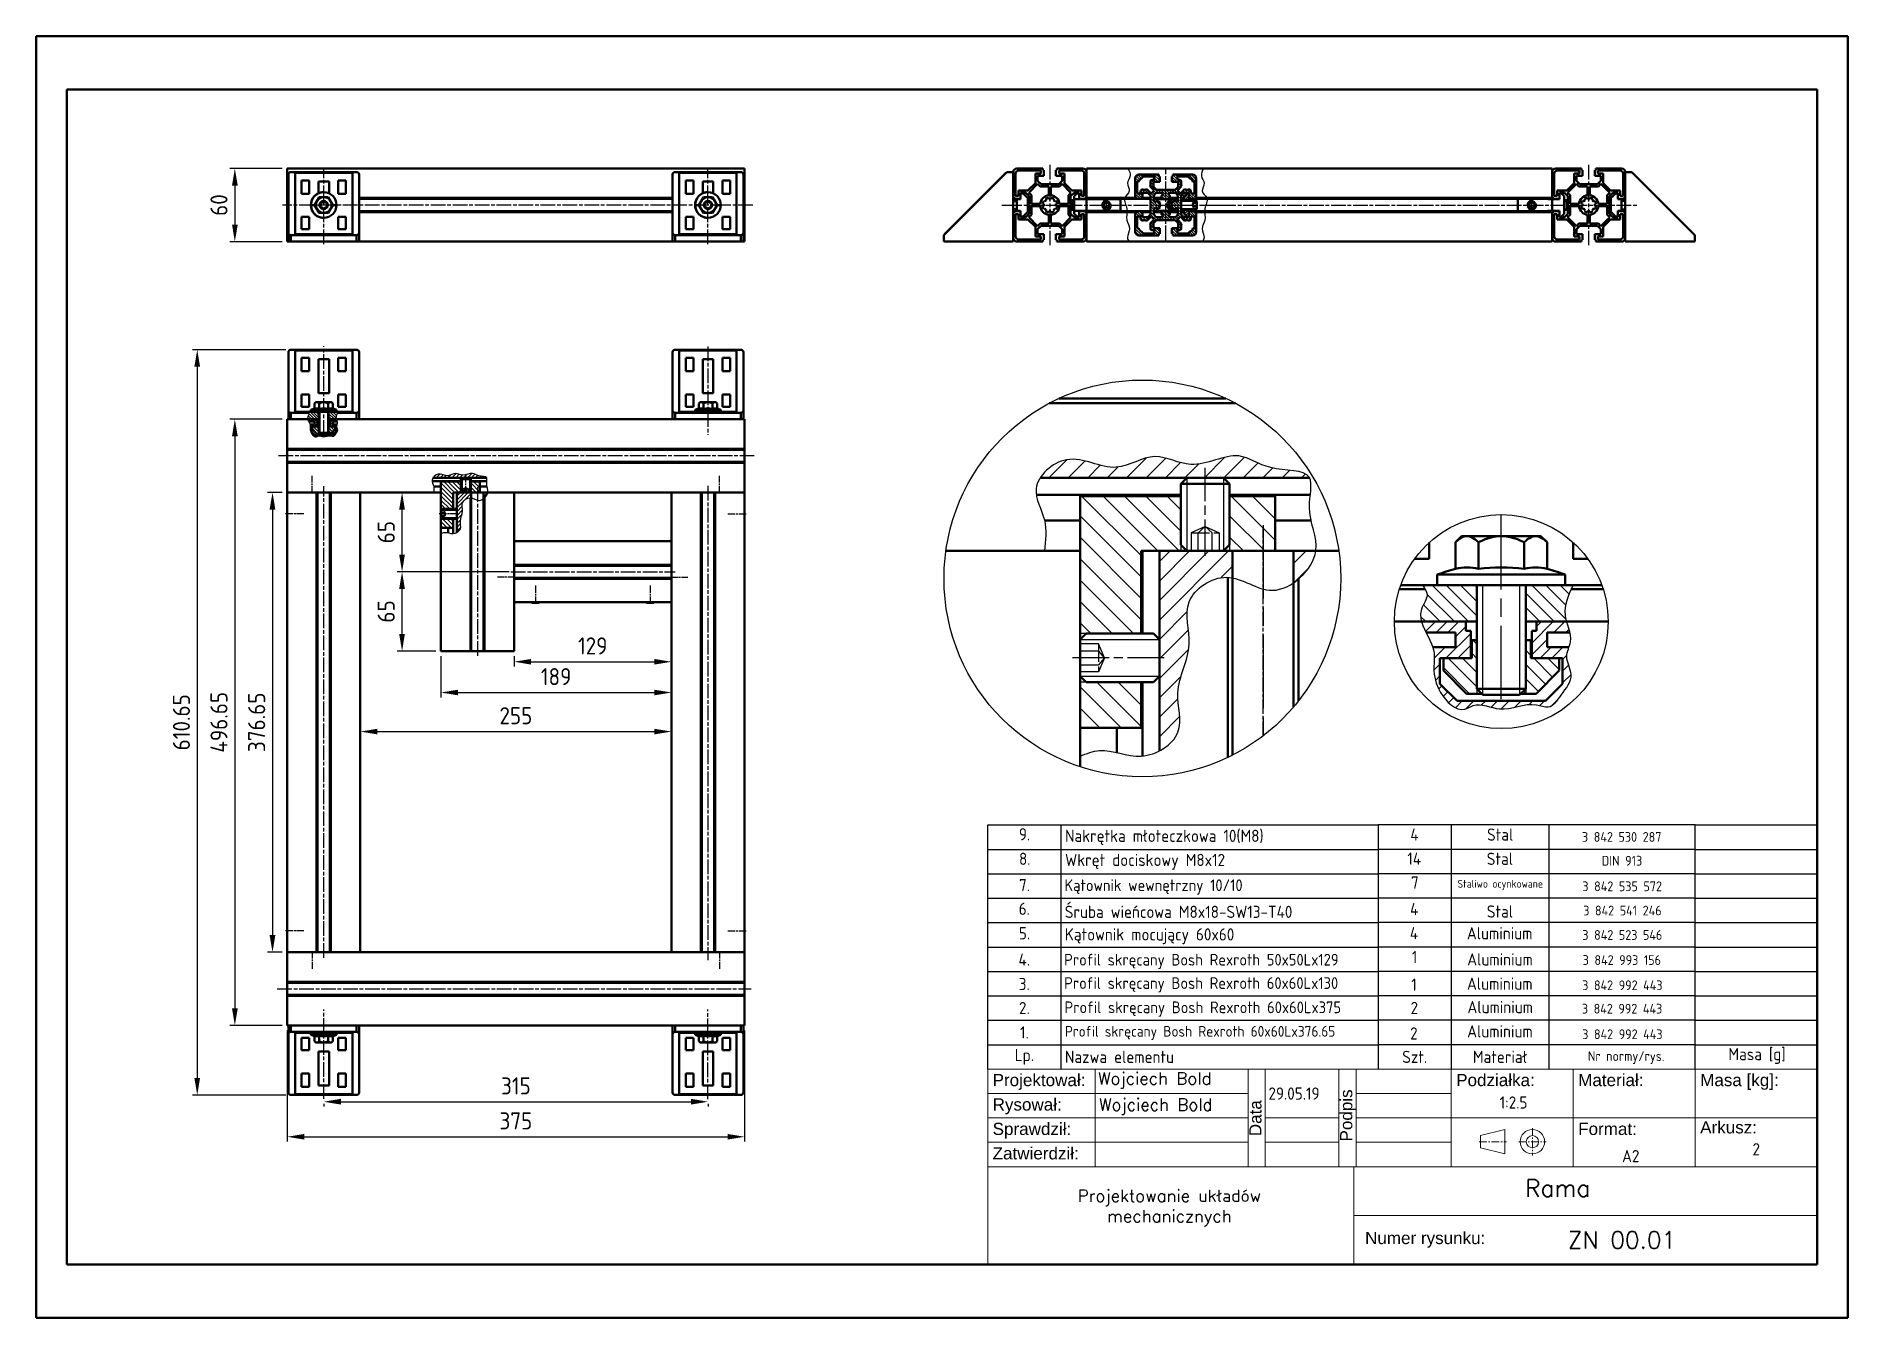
# Model space of a CAD drawing. Header units: millimetres. Extents: x 3537 to 7300, y -380 to 3324.
# Drawn here: x 3537 to 5022, y 1265 to 2315 of the extents above; entities that cross this region are included whole.
import ezdxf
from ezdxf.enums import TextEntityAlignment as Align

# ---------------------------------------------------------------- set-up
doc = ezdxf.new("R2010")
doc.units = ezdxf.units.MM
for name, pattern in [('AM_ISO02W050x2', [3.75, 3, -0.75]), ('AM_ISO08W050', [18, 12, -1.5, 3, -1.5]), ('AM_ISO08W050x2', [9, 6, -0.75, 1.5, -0.75]), ('CENTER', [50.8, 31.75, -6.35, 6.35, -6.35])]:
    doc.linetypes.add(name, pattern=pattern)
for name, color, linetype, lineweight in [('AM_0', 7, 'Continuous', 50), ('AM_1', 14, 'AM_ISO02W050x2', 25), ('AM_4', 3, 'Continuous', 25), ('AM_5', 3, 'Continuous', 25), ('AM_7', 4, 'AM_ISO08W050', 25), ('AM_8', 1, 'AM_ISO08W050x2', 25), ('Cienkie', 51, 'Continuous', 13), ('MAIN-1', 7, 'Continuous', 50), ('Tabelka cienka', 3, 'Continuous', 25), ('Widoczne (ISO)', 7, 'Continuous', 50)]:
    doc.layers.add(name, color=color, linetype=linetype, lineweight=lineweight)
doc.styles.add('Opis tabelki', font='arial.ttf')
doc.styles.add('SIMPLEX8', font='SIMPLEX8.shx')
doc.styles.get("Standard").update_dxf_attribs({"font": 'geniso.shx'})
doc.dimstyles.new('AM_ISO$0', dxfattribs={"dimtxt": 3.5, "dimasz": 3.5, "dimexe": 1, "dimexo": 1, "dimgap": 1.5, "dimtad": 1, "dimdsep": 46, "dimtxsty": 'Standard', "dimcen": 0, "dimclrd": 256, "dimclre": 256, "dimclrt": 2, "dimadec": 0, "dimazin": 2, "dimtp": 0.1, "dimtm": 0.1, "dimtfac": 0.71, "dimtdec": 3, "dimtmove": 0, "dimatfit": 3, "dimfxl": 1, "dimlwd": -1, "dimlwe": -1, "dimarcsym": 1})
pattern_1 = [(45, (-1426.286, -89.7416), (-1.5939955, 1.5939955), [])]
pattern_2 = [(135, (-1426.286, -89.7416), (-1.1674333, -1.1674333), [])]
pattern_3 = [(45, (-5305.3465, -2026.3383), (-1.5939955, 1.5939955), [])]
pattern_4 = [(135, (-5199.1465, -2090.8383), (-1.1674333, -1.1674333), [])]

msp = doc.modelspace()

# ---------------------------------------------------------------- texts
at = {"layer": 'Cienkie', "style": 'Opis tabelki'}
for s, p in [('Projektował:', (4321.196, 1459.663)), ('Podziałka:', (4701.196, 1459.663)), ('Materiał:', (4801.196, 1459.663)), ('Masa [kg]:', (4901.196, 1459.663)), ('Rysował:', (4321.196, 1439.663)), ('Arkusz:', (4901.196, 1420.93)), ('Sprawdził:', (4321.196, 1419.663)), ('Format:', (4801.196, 1419.663)), ('Zatwierdził:', (4321.196, 1399.663)), ('Numer rysunku:', (4626.511, 1330.267))]:
    msp.add_text(s, height=10, dxfattribs=at).set_placement(p, align=Align.MIDDLE_LEFT)
for s, p in [('Data', (4536.567, 1413.645)), ('Podpis', (4611.063, 1409.325))]:
    msp.add_text(s, height=10, rotation=90, dxfattribs=at).set_placement(p, align=Align.MIDDLE_LEFT)
at = {"layer": 'Cienkie'}
for s, width, heights, insert, char_height, attachment_point in [('9.', 60, [0], (4347.372, 1661.023), 10, 5), ('Nakrętka młoteczkowa 10(M8)', 245.2228, [0], (4380.553, 1658.506), 10, 4), ('\\pxi-3,l3,qc,t3;4', 60, [0], (4666.981, 1660.851), 10, 5), ('\\pxqc;Stal', 80, [0], (4697.265, 1660.797), 10, 4), ('3 842 530 287', 120, [0], (4836.876, 1658.873), 8, 5), ('8.', 60, [0], (4347.549, 1640.95), 10, 5), ('Wkręt dociskowy M8x12', 245.2228, [0], (4380.553, 1638.506), 10, 4), ('14', 100, [25.02], (4666.815, 1641.079), 10, 5), ('\\pxqc;Stal', 80, [0], (4697.034, 1640.962), 10, 4), ('DIN 913', 120, [0], (4837.086, 1639.365), 8, 5), ('7.', 60, [0], (4347.32, 1619.396), 10, 5), ('Kątownik wewnętrzny 10/10', 259.44397, [0], (4380.066, 1617.847), 9.6, 4), ('\\pxi-3,l3,qc,t3;7', 60, [0], (4667.333, 1621.495), 10, 5), ('\\pxqc;Staliwo ocynkowane', 80, [0], (4697.33, 1619.512), 6.4, 4), ('3 842 535 572', 120, [0], (4837.248, 1618.417), 8, 5), ('6.', 60, [0], (4347.182, 1600.015), 10, 5), ('Śruba wieńcowa M8x18-SW13-T40', 245.2228, [0], (4380.363, 1597.498), 10, 4), ('\\pxi-3,l3,qc,t3;4', 60, [0], (4666.791, 1599.843), 10, 5), ('\\pxqc;Stal', 80, [0], (4697.086, 1597.775), 10, 4), ('3 842 541 246', 120, [0], (4837.449, 1598.534), 8, 5), ('5.', 60, [0], (4347.359, 1579.942), 10, 5), ('Kątownik mocujący 60x60', 245.2228, [0], (4380.363, 1577.498), 10, 4), ('4', 100, [25.02], (4666.625, 1580.071), 10, 5), ('\\pxqc;Aluminium', 80, [0], (4696.844, 1579.954), 10, 4), ('\\pxqc;3 842 523 546', 120, [0], (4837.389, 1578.525), 8, 5), ('4.', 60, [0], (4347.13, 1558.388), 10, 5), ('Profil skręcany Bosh Rexroth 50x50Lx129', 259.44397, [0], (4379.876, 1556.839), 9.6, 4), ('\\pxi-3,l3,qc,t3;1', 60, [0], (4667.143, 1560.487), 10, 5), ('\\pxqc;Aluminium', 80, [0], (4697.14, 1558.504), 10, 4), ('3 842 993 156', 120, [0], (4836.996, 1557.995), 8, 5), ('3.', 60, [0], (4347.13, 1538.388), 10, 5), ('Profil skręcany Bosh Rexroth 60x60Lx130', 276.65909, [0], (4379.876, 1537.685), 9.6, 4), ('1', 100, [25.02], (4666.617, 1537.784), 10, 5), ('\\pxqc;Aluminium', 80, [0], (4696.91, 1538.669), 10, 4), ('3 842 992 443', 120, [0], (4837.413, 1537.322), 8, 5), ('\\pxi-3,l3,t3;2.', 60, [0], (4347.196, 1518.663), 10, 5), ('Profil skręcany Bosh Rexroth 60x60Lx375', 276.65909, [0], (4380.142, 1517.816), 9.6, 4), ('2', 100, [25.02], (4666.892, 1518.762), 10, 5), ('\\pxqc;Aluminium', 80, [0], (4697.298, 1519.45), 10, 4), ('3 842 992 443', 120, [0], (4837.181, 1518.131), 8, 5), ('\\pxi-3,l3,qc,t3;1.', 60, [0], (4347.196, 1498.663), 10, 5), ('Profil skręcany Bosh Rexroth 60x60Lx376.65', 267.10914, [0], (4380.497, 1498.295), 8.8, 4), ('2', 100, [25.02], (4666.524, 1497.876), 10, 5), ('\\pxqc;Aluminium', 80, [0], (4697.067, 1499.616), 10, 4), ('3 842 992 443', 120, [0], (4837.435, 1497.211), 8, 5), ('Lp.', 60, [0], (4347.196, 1478.663), 10, 5), ('\\pxqc;Masa [g]', 100, [0], (4947.749, 1479.436), 10, 5), ('Nazwa elementu', 245.2228, [0], (4380.51, 1478.663), 10, 4), ('\\pxqc;Szt.', 60, [0], (4637.196, 1478.663), 10, 4), ('\\pxqc;Materiał', 80, [0], (4697.196, 1478.663), 10, 4), ('Nr normy/rys.', 120, [0], (4840.51, 1478.112), 8, 5), ('29.05.19 ', 60.46882, [0], (4547.326, 1453.62), 10, 1), ('\\P^I1:2.5', 100, [0], (4696.86, 1462.949), 10, 1), (' ^I\\P^IA2', 100, [0], (4797.196, 1419.033), 10, 1), ('2', 100, [25.02], (4947.196, 1402.944), 10, 5)]:
    msp.add_mtext_dynamic_manual_height_columns(s, width=width, gutter_width=50, heights=heights, dxfattribs=dict(at, insert=insert, char_height=char_height, attachment_point=attachment_point))
at = {"layer": 'Cienkie', "attachment_point": 1, "style": 'SIMPLEX8'}
for s, width, heights, insert, char_height in [('Wojciech Bold', 118.93261, [10], (4407.565, 1465.996), 10), ('Wojciech Bold', 118.93261, [0], (4408.372, 1444.535), 10), ('\\pxqc;Projektowanie układów\\Pmechanicznych', 274.34329, [0], (4328.936, 1369.806), 10), ('Rama', 342.75635, [0], (4757.765, 1378.093), 14), ('ZN 00.01', 229.56263, [0], (4792.745, 1335.643), 14)]:
    msp.add_mtext_dynamic_manual_height_columns(s, width=width, gutter_width=70, heights=heights, dxfattribs=dict(at, insert=insert, char_height=char_height))

# ---------------------------------------------------------------- blocks, each defined once
blk = doc.blocks.new('*U8')
at = {"layer": 'AM_0'}
blk.add_arc((0, -0.25), 0.5, 0, 180, dxfattribs=at)
blk = doc.blocks.new('*U9')
at = {"layer": 'AM_0', "color": 0, "linetype": 'ByBlock', "lineweight": -2, "transparency": 16777216}
for p, rotation in [((5194.5, 2209.2), 59.99999999999999), ((5194.5, 2206), 120), ((5197.2, 2204.4), 180), ((5199.9, 2209.2), 300.0000000000001), ((5199.9, 2206), 240)]:
    blk.add_blockref('*U8', p, dxfattribs=dict(at, rotation=rotation))
blk.add_blockref('*U8', (5197.2, 2210.7), dxfattribs=at)
blk = doc.blocks.new('*U10')
at = {"layer": 'AM_0'}
blk.add_arc((1.4, 0), 1.61, 140.8659, 219.134, dxfattribs=at)
blk = doc.blocks.new('*U11')
at = {"layer": 'AM_0', "color": 0, "linetype": 'ByBlock', "lineweight": -2, "transparency": 16777216}
for p, rotation in [((5194.6, 2207.6), 180), ((5195.9, 2209.8), 120), ((5195.9, 2205.3), 239.9999999999999), ((5198.5, 2209.8), 59.99999999999996), ((5198.5, 2205.3), 299.9999999999998)]:
    blk.add_blockref('*U10', p, dxfattribs=dict(at, rotation=rotation))
blk.add_blockref('*U10', (5199.8, 2207.6), dxfattribs=at)
blk = doc.blocks.new('*U12')
at = {"layer": 'AM_0'}
blk.add_arc((0, -0.25), 0.5, 0, 180, dxfattribs=at)
blk = doc.blocks.new('*U13')
at = {"layer": 'AM_0', "color": 0, "linetype": 'ByBlock', "lineweight": -2, "transparency": 16777216}
for p, rotation in [((5194.5, 2209.2), 59.99999999999999), ((5194.5, 2206), 120), ((5197.2, 2204.4), 180), ((5199.9, 2209.2), 300.0000000000001), ((5199.9, 2206), 240)]:
    blk.add_blockref('*U12', p, dxfattribs=dict(at, rotation=rotation))
blk.add_blockref('*U12', (5197.2, 2210.7), dxfattribs=at)
blk = doc.blocks.new('*U14')
at = {"layer": 'AM_0'}
blk.add_arc((1.4, 0), 1.61, 140.8659, 219.134, dxfattribs=at)
blk = doc.blocks.new('*U15')
at = {"layer": 'AM_0', "color": 0, "linetype": 'ByBlock', "lineweight": -2, "transparency": 16777216}
for p, rotation in [((5194.6, 2207.6), 180), ((5195.9, 2209.8), 120), ((5195.9, 2205.3), 239.9999999999999), ((5198.5, 2209.8), 59.99999999999996), ((5198.5, 2205.3), 299.9999999999998)]:
    blk.add_blockref('*U14', p, dxfattribs=dict(at, rotation=rotation))
blk.add_blockref('*U14', (5199.8, 2207.6), dxfattribs=at)
blk = doc.blocks.new('*D24')
at = {"layer": 'AM_5', "linetype": 'ByBlock', "transparency": 16777216}
for p, q in [((3738.9, 1941.1), (3726.9, 1941.1)), ((3730.9, 1927.1), (3730.9, 1578.4)), ((3738.9, 1564.4), (3726.9, 1564.4))]:
    blk.add_line(p, q, dxfattribs=at)
at = {"layer": 'AM_5', "transparency": 16777216}
for points in [[(3728.5, 1927.1), (3733.2, 1927.1), (3730.9, 1941.1)], [(3728.5, 1578.4), (3733.2, 1578.4), (3730.9, 1564.4)]]:
    blk.add_solid(points, dxfattribs=at)
at = {"layer": 'Defpoints', "color": 0, "transparency": 16777216}
for p in [(3742.9, 1941.1), (3730.9, 1564.4), (3742.9, 1564.4)]:
    blk.add_point(p, dxfattribs=at)
at = {"layer": 'AM_5', "color": 2, "transparency": 16777216, "insert": (3717.9, 1752.8), "char_height": 14, "attachment_point": 5, "rotation": 90}
blk.add_mtext('376.65', dxfattribs=at)
blk = doc.blocks.new('*D25')
at = {"layer": 'AM_5', "linetype": 'ByBlock', "transparency": 16777216}
for p, q in [((3738.9, 2001.1), (3696, 2001.1)), ((3700, 1987.1), (3700, 1518.4)), ((3738.9, 1504.4), (3696, 1504.4))]:
    blk.add_line(p, q, dxfattribs=at)
at = {"layer": 'AM_5', "transparency": 16777216}
for points in [[(3697.7, 1987.1), (3702.4, 1987.1), (3700, 2001.1)], [(3697.7, 1518.4), (3702.4, 1518.4), (3700, 1504.4)]]:
    blk.add_solid(points, dxfattribs=at)
at = {"layer": 'Defpoints', "color": 0, "transparency": 16777216}
for p in [(3742.9, 2001.1), (3700, 1504.4), (3742.9, 1504.4)]:
    blk.add_point(p, dxfattribs=at)
at = {"layer": 'AM_5', "color": 2, "transparency": 16777216, "insert": (3687, 1752.8), "char_height": 14, "attachment_point": 5, "rotation": 90}
blk.add_mtext('496.65', dxfattribs=at)
blk = doc.blocks.new('*D26')
at = {"layer": 'AM_5', "linetype": 'ByBlock', "transparency": 16777216}
for p, q in [((3741.9, 2058.1), (3665.2, 2058.1)), ((3669.2, 2044.1), (3669.2, 1461.4)), ((3741.9, 1447.4), (3665.2, 1447.4))]:
    blk.add_line(p, q, dxfattribs=at)
at = {"layer": 'AM_5', "transparency": 16777216}
for points in [[(3666.8, 2044.1), (3671.5, 2044.1), (3669.2, 2058.1)], [(3666.8, 1461.4), (3671.5, 1461.4), (3669.2, 1447.4)]]:
    blk.add_solid(points, dxfattribs=at)
at = {"layer": 'Defpoints', "color": 0, "transparency": 16777216}
for p in [(3745.9, 2058.1), (3669.2, 1447.4), (3745.9, 1447.4)]:
    blk.add_point(p, dxfattribs=at)
at = {"layer": 'AM_5', "color": 2, "transparency": 16777216, "insert": (3656.2, 1752.8), "char_height": 14, "attachment_point": 5, "rotation": 90}
blk.add_mtext('610.65', dxfattribs=at)
blk = doc.blocks.new('*D27')
at = {"layer": 'AM_5', "linetype": 'ByBlock', "transparency": 16777216}
for p, q in [((3928.9, 1807.1), (3928.9, 1798.4)), ((3942.9, 1802.4), (4043.9, 1802.4)), ((4057.9, 1807.1), (4057.9, 1798.4))]:
    blk.add_line(p, q, dxfattribs=at)
at = {"layer": 'AM_5', "transparency": 16777216}
for points in [[(3942.9, 1804.7), (3942.9, 1800.1), (3928.9, 1802.4)], [(4043.9, 1804.7), (4043.9, 1800.1), (4057.9, 1802.4)]]:
    blk.add_solid(points, dxfattribs=at)
at = {"layer": 'Defpoints', "color": 0, "transparency": 16777216}
for p in [(3928.9, 1811.1), (4057.9, 1811.1), (4057.9, 1802.4)]:
    blk.add_point(p, dxfattribs=at)
at = {"layer": 'AM_5', "color": 2, "transparency": 16777216, "insert": (3993.4, 1815.4), "char_height": 14, "attachment_point": 5}
blk.add_mtext('129', dxfattribs=at)
blk = doc.blocks.new('*D28')
at = {"layer": 'AM_5', "linetype": 'ByBlock', "transparency": 16777216}
for p, q in [((4057.9, 1847.1), (4057.9, 1773.2)), ((3868.9, 1807.1), (3868.9, 1773.2)), ((3882.9, 1777.2), (4043.9, 1777.2))]:
    blk.add_line(p, q, dxfattribs=at)
at = {"layer": 'AM_5', "transparency": 16777216}
for points in [[(3882.9, 1779.5), (3882.9, 1774.9), (3868.9, 1777.2)], [(4043.9, 1779.5), (4043.9, 1774.9), (4057.9, 1777.2)]]:
    blk.add_solid(points, dxfattribs=at)
at = {"layer": 'Defpoints', "color": 0, "transparency": 16777216}
for p in [(4057.9, 1851.1), (3868.9, 1811.1), (4057.9, 1777.2)]:
    blk.add_point(p, dxfattribs=at)
at = {"layer": 'AM_5', "color": 2, "transparency": 16777216, "insert": (3963.4, 1790.2), "char_height": 14, "attachment_point": 5}
blk.add_mtext('189', dxfattribs=at)
blk = doc.blocks.new('*D29')
at = {"layer": 'AM_5', "linetype": 'ByBlock', "transparency": 16777216}
for p, q in [((3802.9, 1568.4), (3802.9, 1749.2)), ((3816.9, 1745.2), (4043.9, 1745.2)), ((4057.9, 1568.4), (4057.9, 1749.2))]:
    blk.add_line(p, q, dxfattribs=at)
at = {"layer": 'AM_5', "transparency": 16777216}
for points in [[(3816.9, 1747.5), (3816.9, 1742.9), (3802.9, 1745.2)], [(4043.9, 1747.5), (4043.9, 1742.9), (4057.9, 1745.2)]]:
    blk.add_solid(points, dxfattribs=at)
at = {"layer": 'Defpoints', "color": 0, "transparency": 16777216}
for p in [(4057.9, 1745.2), (3802.9, 1564.4), (4057.9, 1564.4)]:
    blk.add_point(p, dxfattribs=at)
at = {"layer": 'AM_5', "color": 2, "transparency": 16777216, "insert": (3930.4, 1758.2), "char_height": 14, "attachment_point": 5}
blk.add_mtext('255', dxfattribs=at)
blk = doc.blocks.new('*D30')
at = {"layer": 'AM_5', "linetype": 'ByBlock', "transparency": 16777216}
for p, q in [((3786.9, 1441.9), (4073.9, 1441.9)), ((3772.9, 1440.3), (3772.9, 1437.9)), ((4087.9, 1440.1), (4087.9, 1437.9))]:
    blk.add_line(p, q, dxfattribs=at)
at = {"layer": 'AM_5', "transparency": 16777216}
for points in [[(3786.9, 1444.3), (3786.9, 1439.6), (3772.9, 1441.9)], [(4073.9, 1444.3), (4073.9, 1439.6), (4087.9, 1441.9)]]:
    blk.add_solid(points, dxfattribs=at)
at = {"layer": 'Defpoints', "color": 0, "transparency": 16777216}
for p in [(3772.9, 1444.3), (4087.9, 1444.1), (4087.9, 1441.9)]:
    blk.add_point(p, dxfattribs=at)
at = {"layer": 'AM_5', "color": 2, "transparency": 16777216, "insert": (3930.4, 1454.9), "char_height": 14, "attachment_point": 5}
blk.add_mtext('315', dxfattribs=at)
blk = doc.blocks.new('*D31')
at = {"layer": 'AM_5', "linetype": 'ByBlock', "transparency": 16777216}
for p, q in [((3742.9, 1500.4), (3742.9, 1409.2)), ((4117.9, 1500.4), (4117.9, 1409.2)), ((3756.9, 1413.2), (4103.9, 1413.2))]:
    blk.add_line(p, q, dxfattribs=at)
at = {"layer": 'AM_5', "transparency": 16777216}
for points in [[(3756.9, 1415.5), (3756.9, 1410.9), (3742.9, 1413.2)], [(4103.9, 1415.5), (4103.9, 1410.9), (4117.9, 1413.2)]]:
    blk.add_solid(points, dxfattribs=at)
at = {"layer": 'Defpoints', "color": 0, "transparency": 16777216}
for p in [(3742.9, 1504.4), (4117.9, 1504.4), (4117.9, 1413.2)]:
    blk.add_point(p, dxfattribs=at)
at = {"layer": 'AM_5', "color": 2, "transparency": 16777216, "insert": (3930.4, 1426.2), "char_height": 14, "attachment_point": 5}
blk.add_mtext('375', dxfattribs=at)
blk = doc.blocks.new('*D32')
at = {"layer": 'AM_5', "linetype": 'ByBlock', "transparency": 16777216}
for p, q in [((3738.9, 2206.6), (3696, 2206.6)), ((3700, 2192.6), (3700, 2160.6)), ((3738.9, 2146.6), (3696, 2146.6))]:
    blk.add_line(p, q, dxfattribs=at)
at = {"layer": 'AM_5', "transparency": 16777216}
for points in [[(3697.7, 2192.6), (3702.4, 2192.6), (3700, 2206.6)], [(3697.7, 2160.6), (3702.4, 2160.6), (3700, 2146.6)]]:
    blk.add_solid(points, dxfattribs=at)
at = {"layer": 'Defpoints', "color": 0, "transparency": 16777216}
for p in [(3742.9, 2206.6), (3700, 2146.6), (3742.9, 2146.6)]:
    blk.add_point(p, dxfattribs=at)
at = {"layer": 'AM_5', "color": 2, "transparency": 16777216, "insert": (3687, 2176.6), "char_height": 14, "attachment_point": 5, "rotation": 90}
blk.add_mtext('60', dxfattribs=at)
blk = doc.blocks.new('*D33')
at = {"layer": 'AM_5', "linetype": 'ByBlock', "transparency": 16777216}
for p, q in [((3922.3, 1876.1), (3833.1, 1876.1)), ((3837.1, 1825.1), (3837.1, 1862.1)), ((3864.9, 1811.1), (3833.1, 1811.1))]:
    blk.add_line(p, q, dxfattribs=at)
at = {"layer": 'AM_5', "transparency": 16777216}
for points in [[(3834.7, 1862.1), (3839.4, 1862.1), (3837.1, 1876.1)], [(3834.7, 1825.1), (3839.4, 1825.1), (3837.1, 1811.1)]]:
    blk.add_solid(points, dxfattribs=at)
at = {"layer": 'Defpoints', "color": 0, "transparency": 16777216}
for p in [(3837.1, 1876.1), (3926.3, 1876.1), (3868.9, 1811.1)]:
    blk.add_point(p, dxfattribs=at)
at = {"layer": 'AM_5', "color": 2, "transparency": 16777216, "insert": (3824.1, 1843.6), "char_height": 14, "attachment_point": 5, "rotation": 90}
blk.add_mtext('65', dxfattribs=at)
blk = doc.blocks.new('*D34')
at = {"layer": 'AM_5', "linetype": 'ByBlock', "transparency": 16777216}
for p, q in [((3864.9, 1941.1), (3833.1, 1941.1)), ((3837.1, 1890.1), (3837.1, 1927.1)), ((3924.9, 1876.1), (3833.1, 1876.1))]:
    blk.add_line(p, q, dxfattribs=at)
at = {"layer": 'AM_5', "transparency": 16777216}
for points in [[(3834.7, 1927.1), (3839.4, 1927.1), (3837.1, 1941.1)], [(3834.7, 1890.1), (3839.4, 1890.1), (3837.1, 1876.1)]]:
    blk.add_solid(points, dxfattribs=at)
at = {"layer": 'Defpoints', "color": 0, "transparency": 16777216}
for p in [(3837.1, 1941.1), (3868.9, 1941.1), (3928.9, 1876.1)]:
    blk.add_point(p, dxfattribs=at)
at = {"layer": 'AM_5', "color": 2, "transparency": 16777216, "insert": (3824.1, 1908.6), "char_height": 14, "attachment_point": 5, "rotation": 90}
blk.add_mtext('65', dxfattribs=at)
blk = doc.blocks.new('*U52')
at = {"layer": 'Tabelka cienka'}
for p, q in [((-340, -10), (-340, 10)), ((-340, 10), (-280, 10)), ((-280, 10), (-280, -10)), ((-280, 10), (-20, 10)), ((40, 10), (-20, 10)), ((-20, 10), (-20, -10)), ((120, 10), (40, 10)), ((40, 10), (40, -10)), ((240, 10), (120, 10)), ((120, 10), (120, -10)), ((240, -10), (240, 10)), ((240, 10), (340, 10))]:
    blk.add_line(p, q, dxfattribs=at)
blk = doc.blocks.new('*U53')
at = {"layer": 'Cienkie', "color": 0, "linetype": 'ByBlock', "lineweight": -2, "transparency": 16777216}
for p in [(0, 180), (0, 160), (0, 140), (0, 120), (0, 100), (0, 80), (0, 60), (0, 40), (0, 20), (0, 0)]:
    blk.add_blockref('*U52', p, dxfattribs=at)
blk = doc.blocks.new('GENZOOC5LPPK5')
at = {"layer": 'AM_8'}
h = blk.add_hatch(dxfattribs=at)
h.set_pattern_fill('ANSI31', color=256, scale=0.71, style=0)
h.set_pattern_definition(pattern_3)
edge = h.paths.add_edge_path()
edge.add_spline(control_points=[(27.41, 16.5), (27.4, 16.51), (26.58, 17.95), (20.79, 17.25), (15.34, 21.61), (8.52, 17.16), (1.89, 21.33), (-4.78, 16.46), (-11.23, 21.13), (-15.81, 17.96), (-16.73, 16.5)], knot_values=[75.734657, 75.734657, 75.734657, 75.734657, 75.792541, 82.339852, 87.897237, 95.879463, 101.912559, 108.489132, 116.720906, 121.670152, 121.670152, 121.670152, 121.670152], degree=3, periodic=0)
edge.add_line((-16.73, 16.5), (27.41, 16.5))
h = blk.add_hatch(dxfattribs=at)
h.set_pattern_fill('ANSI31', color=256, scale=0.78, angle=90)
h.set_pattern_definition([(135, (-5305.3465, -2026.3383), (-1.7511499, -1.7511499), [])])
h.paths.add_polyline_path([(6.3, 13.5), (-3.57, 13.5), (-4.2, 13.5), (-10.2, 13.5), (-10.2, -9), (-9.2, -9), (-0.2, -9), (-0.2, -0.63), (-0.2, 0), (-0.2, 4.5), (6.3, 4.5), (6.3, 5.5)])
h.paths.add_polyline_path([(21.8, 9.5), (21.8, 11), (21.8, 13.5), (14.3, 13.5), (14.3, 5.5), (14.3, 4.5), (21.8, 4.5)])
h.paths.add_polyline_path([(-0.2, -17), (-9.2, -17), (-10.2, -17), (-10.2, -24.5), (-4.2, -24.5), (-2.7, -24.5), (-0.2, -24.5)])
h.paths.add_polyline_path([(-9.2, -9), (-10.2, -9), (-10.2, -10)])
h = blk.add_hatch(dxfattribs=at)
h.set_pattern_fill('ANSI31', color=256, scale=0.71, style=0)
h.set_pattern_definition(pattern_3)
edge = h.paths.add_edge_path()
edge.add_spline(control_points=[(2.8, -28.27), (4.19, -27.56), (7.08, -24.83), (4.7, -17.94), (8.88, -11.41), (5.91, -3.32), (11.69, 0.47), (14.47, 0.15), (14.8, 0.08)], knot_values=[13.08814, 13.08814, 13.08814, 13.08814, 17.378222, 23.771367, 32.022115, 38.919982, 46.250397, 47.250317, 47.250317, 47.250317, 47.250317], degree=3, periodic=0)
edge.add_line((14.8, 0.08), (14.8, 4.5))
edge.add_line((14.8, 4.5), (2.8, 4.5))
edge.add_line((2.8, 4.5), (2.8, -28.27))
edge = h.paths.add_edge_path()
edge.add_spline(control_points=[(24.8, -0.72), (26.66, 0.53), (28.16, 2.57), (28.45, 4.5)], knot_values=[57.632434, 57.632434, 57.632434, 57.632434, 63.676781, 63.676781, 63.676781, 63.676781], degree=3, periodic=0)
edge.add_line((28.45, 4.5), (24.8, 4.5))
edge.add_line((24.8, 4.5), (24.8, -0.72))
at = {"layer": 'AM_0'}
for p, q in [((-15.29, 28.7), (15.29, 28.7)), ((-13.68, 29.5), (13.68, 29.5)), ((27.41, 16.5), (-16.73, 16.5)), ((6.3, 15.5), (7.3, 16.5)), ((6.3, 5.5), (6.3, 15.5)), ((6.3, 15.5), (14.3, 15.5)), ((14.3, 15.5), (13.3, 16.5)), ((14.3, 5.5), (14.3, 15.5)), ((-17.38, 13.7), (6.3, 13.7)), ((14.3, 13.7), (27.54, 13.7)), ((-10.2, 9.5), (-16.04, 9.5)), ((21.8, 9.5), (27.67, 9.5)), ((-32.2, 4.5), (-10.2, 4.5)), ((-10.2, -30.88), (-10.2, 4.5)), ((0, 4.5), (0, -9)), ((2.8, -28.27), (2.8, 4.5)), ((6.3, 5.5), (7.3, 4.5)), ((14.3, 5.5), (13.3, 4.5)), ((14.8, 0.08), (14.8, 4.5)), ((21.8, 4.5), (32.2, 4.5)), ((24.8, -0.72), (24.8, 4.5)), ((14, -29.35), (14, 0.18)), ((14.8, -28.95), (14.8, 0.08)), ((24.8, -21.03), (24.8, -0.72)), ((25.6, -20.05), (25.6, -0.11)), ((-9.2, -9), (-10.2, -10)), ((-9.2, -9), (1.8, -9)), ((1.8, -9), (2.8, -10)), ((-9.2, -17), (-10.2, -16)), ((-9.2, -17), (1.8, -17)), ((-0.2, -24.5), (-0.2, -17)), ((-0.2, -24.5), (-0.2, -17)), ((0, -17), (0, -29.09)), ((1.8, -17), (2.8, -16)), ((-10.2, -24.5), (-4.2, -24.5)), ((-4.2, -24.5), (-2.7, -24.5)), ((-4.2, -24.5), (-4.2, -28.52)), ((-2.7, -24.5), (-0.2, -24.5))]:
    blk.add_line(p, q, dxfattribs=at)
at = {"layer": 'AM_1'}
for p, q in [((10.3, 8.5), (7.99, 7.5)), ((7.99, 7.5), (12.61, 7.5)), ((7.99, 7.5), (7.99, 4.5)), ((10.3, 8.5), (9.14, 7.5)), ((9.14, 4.5), (9.14, 7.5)), ((10.3, 8.5), (12.61, 7.5)), ((10.3, 8.5), (11.45, 7.5)), ((11.45, 4.5), (11.45, 7.5)), ((12.61, 7.5), (12.61, 4.5)), ((-7.2, -10.69), (-10.2, -10.69)), ((-10.2, -11.85), (-7.2, -11.85)), ((-7.2, -10.69), (-7.2, -15.31)), ((-6.2, -13), (-7.2, -10.69)), ((-6.2, -13), (-7.2, -11.85)), ((-10.2, -14.16), (-7.2, -14.16)), ((-6.2, -13), (-7.2, -15.31)), ((-6.2, -13), (-7.2, -14.16)), ((-7.2, -15.31), (-10.2, -15.31))]:
    blk.add_line(p, q, dxfattribs=at)
at = {"layer": 'AM_4'}
for p, q in [((7.3, 16.5), (7.3, 4.5)), ((13.3, 16.5), (13.3, 4.5)), ((6.3, 5.5), (6.3, 4.5)), ((14.3, 5.5), (14.3, 4.5)), ((-9.2, -9), (-10.2, -9)), ((-10.2, -10), (2.8, -10)), ((-10.2, -16), (2.8, -16)), ((-9.2, -17), (-10.2, -17))]:
    blk.add_line(p, q, dxfattribs=at)
blk.add_spline([(-10.2, -29.1), (-7.03, -28.21), (-0.18, -29.1), (5.83, -25.18), (5.83, -18.78), (7.68, -10.75), (7.68, -3.85), (13.8, 0.19), (21.32, -1.94), (28.45, 4.5), (27.38, 11.76), (27.38, 16.54), (21.04, 18.16), (15.82, 20.07), (7.96, 18.67), (2.07, 19.96), (-4.27, 18.22), (-12.41, 19.45), (-17.41, 14.69), (-16.06, 9.58), (-16.06, 4.5)], degree=3, dxfattribs=at)
at = {"layer": 'AM_7'}
blk.add_line((19.8, 8.74), (19.8, -25.79), dxfattribs=at)
at = {"layer": 'AM_8'}
for p, q in [((10.3, 3.68), (10.3, 18.12)), ((3.57, -13), (-11.72, -13))]:
    blk.add_line(p, q, dxfattribs=at)
at = {"layer": 'MAIN-1'}
for p, q in [((-10.2, 13.5), (-10.2, -24.5)), ((-10.2, 13.5), (-4.2, 13.5)), ((-10.2, -24.5), (-10.2, 13.5)), ((-10.2, 13.5), (-4.2, 13.5)), ((-10.2, 13.5), (-10.2, 13.5)), ((-3.57, 13.5), (-4.2, 13.5)), ((-3.57, 13.5), (-4.2, 13.5)), ((6.3, 13.5), (-3.57, 13.5)), ((6.3, 13.5), (-3.57, 13.5)), ((21.8, 13.5), (14.3, 13.5)), ((21.8, 13.5), (14.3, 13.5)), ((21.8, 13.5), (21.8, 11)), ((21.8, 13.5), (21.8, 13.5)), ((21.8, 11), (21.8, 13.5)), ((21.8, 9.5), (21.8, 11)), ((21.8, 9.5), (21.8, 11)), ((21.8, 4.5), (21.8, 9.5)), ((21.8, 9.5), (21.8, 9.5)), ((21.8, 9.5), (21.8, 9.5)), ((21.8, 4.5), (21.8, 9.5)), ((-0.2, 4.5), (21.8, 4.5)), ((-0.2, 4.5), (-0.2, 0)), ((-0.2, 4.5), (21.8, 4.5)), ((-0.2, 4.5), (-0.2, 4.5)), ((-0.2, 4.5), (-0.2, 0)), ((21.8, 4.5), (21.8, 4.5)), ((-0.2, -0.63), (-0.2, 0)), ((-0.2, -0.63), (-0.2, 0)), ((-0.2, -9), (-0.2, -0.63)), ((-0.2, -9), (-0.2, -0.63)), ((-10.2, -19.5), (-10.2, -19.5)), ((-0.2, -19.5), (-0.2, -19.5))]:
    blk.add_line(p, q, dxfattribs=at)
blk = doc.blocks.new('GENZOON4MPPK5')
at = {"layer": 'AM_8'}
h = blk.add_hatch(dxfattribs=at)
h.set_pattern_fill('ANSI31', color=256, scale=0.52, angle=90)
h.set_pattern_definition(pattern_4)
edge = h.paths.add_edge_path()
edge.add_line((-4, 6), (-10.5, 6))
edge.add_line((-10.5, 6), (-12.93, 6))
edge.add_spline(control_points=[(-12.93, 6), (-12.56, 5.49), (-11.63, 4.21), (-13.36, 2.27), (-13.26, 0.67), (-13.08, 0)], knot_values=[0, 0, 0, 0, 1.731757, 4.316242, 6.36146, 6.36146, 6.36146, 6.36146], degree=3, periodic=0)
edge.add_line((-13.08, 0), (-12.8, 0))
edge.add_line((-12.8, 0), (-4, 0))
edge.add_line((-4, 0), (-4, 6))
edge = h.paths.add_edge_path()
edge.add_line((4, 6), (4, 0))
edge.add_line((4, 0), (10.74, 0))
edge.add_spline(control_points=[(10.74, 0), (10.64, 0.36), (10.16, 2.38), (11.06, 4.37), (11.8, 6)], knot_values=[52.748738, 52.748738, 52.748738, 52.748738, 53.8311, 58.932811, 58.932811, 58.932811, 58.932811], degree=3, periodic=0)
edge.add_line((11.8, 6), (4, 6))
h = blk.add_hatch(dxfattribs=at)
h.set_pattern_fill('ANSI31', color=256, scale=0.43)
h.set_pattern_definition([(45, (-5199.1465, -2090.8383), (-0.96537753, 0.96537753), [])])
edge = h.paths.add_edge_path()
edge.add_line((-5, -1.5), (-5.8, -1.5))
edge.add_line((-5.8, -1.5), (-5.8, 0))
edge.add_line((-5.8, 0), (-13.08, 0))
edge.add_spline(control_points=[(-13.08, 0), (-12.92, -0.63), (-12.64, -1.22), (-12.34, -1.8)], knot_values=[6.36146, 6.36146, 6.36146, 6.36146, 8.285755, 8.285755, 8.285755, 8.285755], degree=3, periodic=0)
edge.add_line((-12.34, -1.8), (-7.5, -1.8))
edge.add_line((-7.5, -1.8), (-7.5, -4.2))
edge.add_line((-7.5, -4.2), (-11.21, -4.2))
edge.add_spline(control_points=[(-11.21, -4.2), (-11.14, -4.42), (-10.88, -5.49), (-11.25, -8.11), (-10.42, -11.78), (-6.98, -15.21), (-3.77, -13), (0.36, -15.38), (4.32, -12.84), (8.13, -14.48), (10.01, -11.71), (12.22, -8.97), (10.38, -6.18), (10.93, -4.7), (11.1, -4.2)], knot_values=[10.931855, 10.931855, 10.931855, 10.931855, 11.626572, 14.334164, 18.502297, 23.342389, 24.830586, 29.178559, 35.305414, 37.25326, 40.109415, 43.858317, 46.917205, 48.459264, 48.459264, 48.459264, 48.459264], degree=3, periodic=0)
edge.add_line((11.1, -4.2), (7.5, -4.2))
edge.add_line((7.5, -4.2), (7.5, -1.8))
edge.add_line((7.5, -1.8), (11.25, -1.8))
edge.add_spline(control_points=[(11.25, -1.8), (11.12, -1.2), (10.91, -0.6), (10.74, 0)], knot_values=[50.922285, 50.922285, 50.922285, 50.922285, 52.748738, 52.748738, 52.748738, 52.748738], degree=3, periodic=0)
edge.add_line((10.74, 0), (5.8, 0))
edge.add_line((5.8, 0), (5.8, -1.5))
edge.add_line((5.8, -1.5), (5, -1.5))
edge.add_line((5, -1.5), (5, -6))
edge.add_line((5, -6), (9.5, -6))
edge.add_line((9.5, -6), (10.05, -6))
edge.add_line((10.05, -6), (10.05, -10.2))
edge.add_line((10.05, -10.2), (7.25, -13))
edge.add_line((7.25, -13), (-7.25, -13))
edge.add_line((-7.25, -13), (-10.05, -10.2))
edge.add_line((-10.05, -10.2), (-10.05, -6))
edge.add_line((-10.05, -6), (-5, -6))
edge.add_line((-5, -6), (-5, -1.5))
h = blk.add_hatch(dxfattribs=at)
h.set_pattern_fill('ANSI31', color=256, scale=0.52, angle=90)
h.set_pattern_definition(pattern_4)
h.paths.add_polyline_path([(9.5, -8.02), (9.5, -6), (4.85, -6), (4.85, -3.02), (4, -3.02), (4, -11), (3.18, -11.82), (4, -11.82), (5.7, -11.82)])
h.paths.add_polyline_path([(-4, -11.82), (-4, -11), (-4, -3.02), (-4.85, -3.02), (-4.85, -6), (-9.5, -6), (-9.5, -8.02), (-5.7, -11.82)])
at = {"layer": 'AM_0'}
for p, q in [((-11.8, 10.3), (-11.8, 12.96)), ((11.8, 10.3), (11.8, 12.96)), ((-14.18, 10.3), (-11.8, 10.3)), ((11.8, 10.3), (14.18, 10.3)), ((-16.47, 6), (16.47, 6)), ((-16.47, 6), (16.47, 6)), ((-16.47, 6), (-11.8, 6)), ((-16.47, 6), (-11.8, 6)), ((-16.47, 6), (-11.8, 6)), ((-16.47, 6), (-11.8, 6)), ((-11.8, 6), (-11.8, 6)), ((-11.8, 6), (-11.8, 6)), ((-4.35, 6), (4.35, 6)), ((-4.35, 6), (4.35, 6)), ((-4.35, 6), (-4.35, 6)), ((-4, -11), (-4, 6)), ((4, 6), (4, -11)), ((4.35, 6), (4.35, 6)), ((11.8, 6), (16.47, 6)), ((11.8, 6), (11.8, 6)), ((11.8, 6), (11.8, 6)), ((11.8, 6), (16.47, 6)), ((11.8, 6), (16.47, 6)), ((11.8, 6), (16.47, 6)), ((-16.71, 5.3), (-12.46, 5.3)), ((11.48, 5.3), (16.71, 5.3)), ((-17.53, 0), (-4, 0)), ((4, 0), (17.53, 0)), ((4, 0), (17.53, 0)), ((-17.53, 0), (-4, 0)), ((-17.53, 0), (-4, 0)), ((-17.53, 0), (-12.8, 0)), ((-17.53, 0), (-12.8, 0)), ((-17.53, 0), (-12.8, 0)), ((-12.8, 0), (-12.8, 0)), ((-12.8, 0), (-12.8, 0)), ((-7.5, -1.8), (-12.34, -1.8)), ((-7.5, -4.2), (-7.5, -1.8)), ((-5.8, -1.5), (-5.8, 0)), ((-5, -1.5), (-5.8, -1.5)), ((-5.35, 0), (-4, 0)), ((-5.35, 0), (-4, 0)), ((-5.35, 0), (-5.35, 0)), ((-5, -6), (-5, -1.5)), ((4, 0), (17.53, 0)), ((5.8, -1.5), (5, -1.5)), ((5, -1.5), (5, -6)), ((5.8, 0), (5.8, -1.5)), ((11.25, -1.8), (7.5, -1.8)), ((7.5, -1.8), (7.5, -4.2)), ((10.8, 0), (17.2, 0)), ((10.8, 0), (17.2, 0)), ((10.8, 0), (10.8, 0)), ((10.8, 0), (17.2, 0)), ((10.8, 0), (10.8, 0)), ((17.2, 0), (17.2, 0)), ((17.2, 0), (17.2, 0)), ((-11.21, -4.2), (-7.5, -4.2)), ((-4.85, -6), (-4.85, -3.02)), ((-4.85, -3.02), (-4, -3.02)), ((4, -3.02), (4.85, -3.02)), ((4.85, -6), (4.85, -3.02)), ((7.5, -4.2), (11.1, -4.2)), ((-10.05, -10.2), (-10.05, -6)), ((-10.05, -6), (-5, -6)), ((-4.85, -6), (-9.5, -6)), ((-9.5, -6), (-9.5, -8.02)), ((-9.5, -8.02), (-5.7, -11.82)), ((9.5, -6), (4.85, -6)), ((5, -6), (10.05, -6)), ((5.7, -11.82), (9.5, -8.02)), ((9.5, -8.02), (9.5, -6)), ((10.05, -6), (10.05, -10.2)), ((-7.25, -13), (-10.05, -10.2)), ((-5.7, -11.82), (-5.7, -11.82)), ((-5.7, -11.82), (-3.18, -11.82)), ((-4, -11), (-3, -12)), ((-4, -11), (4, -11)), ((4, -11), (3, -12)), ((3.18, -11.82), (5.7, -11.82)), ((5.7, -11.82), (5.7, -11.82)), ((10.05, -10.2), (7.25, -13)), ((7.25, -13), (-7.25, -13)), ((3, -12), (-3, -12))]:
    blk.add_line(p, q, dxfattribs=at)
at = {"layer": 'AM_4'}
for p, q in [((-3, -12), (-3, 6)), ((3, 6), (3, -12)), ((-4, -11), (-4, -11.82)), ((4, -11), (4, -11.82))]:
    blk.add_line(p, q, dxfattribs=at)
blk.add_spline([(-12.93, 6), (-12.15, 4.46), (-13.08, 2.05), (-13.08, 0), (-11.05, -4.86), (-11.05, -7.57), (-9.97, -11.59), (-5.98, -14.33), (-4.61, -13.75), (-0.3, -14.3), (5.79, -13.63), (7.71, -13.97), (9.82, -12.05), (11.45, -8.67), (10.74, -5.7), (11.34, -3.31), (10.51, 1.06), (11.8, 6)], degree=3, dxfattribs=at)
at = {"layer": 'AM_7'}
blk.add_line((0, -12.71), (0, 17.53), dxfattribs=at)
at = {"layer": 'MAIN-1'}
for p, q in [((-6.51, 14), (-7.51, 13)), ((-7.51, 13), (-7.23, 13.26)), ((-7.23, 13.26), (-7.51, 13)), ((-7.51, 13), (-7.51, 8.64)), ((-7.23, 13.26), (-6.95, 13.49)), ((-6.95, 13.49), (-7.23, 13.26)), ((-6.66, 13.69), (-6.95, 13.49)), ((-6.95, 13.49), (-6.66, 13.68)), ((-6.66, 13.68), (-6.37, 13.84)), ((-6.37, 13.84), (-6.66, 13.69)), ((-5.76, 14), (-6.51, 14)), ((-6.51, 14), (-5.76, 14)), ((-6.37, 13.84), (-6.07, 13.95)), ((-6.07, 13.95), (-6.37, 13.84)), ((-6.07, 13.95), (-5.76, 14)), ((-5.76, 14), (-6.07, 13.95)), ((-5.76, 14), (-5.49, 14)), ((-5.49, 14), (-5.76, 14)), ((-5.49, 14), (-5.19, 13.95)), ((-5.19, 13.95), (-5.49, 14)), ((-5.49, 14), (-0.27, 14)), ((-0.27, 14), (-5.49, 14)), ((-5.19, 13.95), (-4.89, 13.84)), ((-4.89, 13.84), (-5.19, 13.95)), ((-4.89, 13.84), (-4.6, 13.69)), ((-4.6, 13.68), (-4.89, 13.84)), ((-4.6, 13.69), (-4.31, 13.49)), ((-4.31, 13.49), (-4.6, 13.68)), ((-4.31, 13.49), (-4.03, 13.26)), ((-4.03, 13.26), (-4.31, 13.49)), ((-4.03, 13.26), (-3.75, 13)), ((-3.75, 13), (-4.03, 13.26)), ((-3.75, 13), (-3.2, 13.26)), ((-3.2, 13.26), (-3.75, 13)), ((-3.75, 13), (-3.75, 8.64)), ((-3.75, 13), (-3.75, 8.64)), ((0, 14), (-3.4, 14)), ((-3.2, 13.26), (-2.64, 13.49)), ((-2.64, 13.49), (-3.2, 13.26)), ((-2.64, 13.49), (-2.06, 13.69)), ((-2.06, 13.69), (-2.64, 13.49)), ((-2.06, 13.69), (-1.47, 13.84)), ((-1.47, 13.84), (-2.06, 13.69)), ((-1.47, 13.84), (-0.88, 13.95)), ((-0.88, 13.95), (-1.47, 13.84)), ((-0.88, 13.95), (-0.27, 14)), ((-0.27, 14), (-0.88, 13.95)), ((-0.27, 14), (0.27, 14)), ((0.27, 14), (-0.27, 14)), ((3.4, 14), (0, 14)), ((0.27, 14), (0.87, 13.95)), ((0.87, 13.95), (0.27, 14)), ((0.27, 14), (5.49, 14)), ((0.27, 14), (5.49, 14)), ((0.87, 13.95), (1.47, 13.84)), ((1.47, 13.84), (0.87, 13.95)), ((1.47, 13.84), (2.06, 13.69)), ((2.06, 13.69), (1.47, 13.84)), ((2.06, 13.69), (2.64, 13.49)), ((2.64, 13.49), (2.06, 13.69)), ((2.64, 13.49), (3.2, 13.26)), ((3.2, 13.26), (2.64, 13.49)), ((3.2, 13.26), (3.75, 13)), ((3.75, 13), (3.2, 13.26)), ((3.75, 13), (4.03, 13.26)), ((4.03, 13.26), (3.75, 13)), ((3.75, 13), (3.75, 8.64)), ((3.75, 13), (3.75, 8.64)), ((4.03, 13.26), (4.31, 13.49)), ((4.31, 13.49), (4.03, 13.26)), ((4.6, 13.69), (4.31, 13.49)), ((4.31, 13.49), (4.6, 13.68)), ((4.6, 13.68), (4.89, 13.84)), ((4.89, 13.84), (4.6, 13.69)), ((4.89, 13.84), (5.19, 13.95)), ((5.19, 13.95), (4.89, 13.84)), ((5.19, 13.95), (5.49, 14)), ((5.49, 14), (5.19, 13.95)), ((5.49, 14), (5.76, 14)), ((5.76, 14), (5.49, 14)), ((5.76, 14), (6.07, 13.95)), ((6.07, 13.95), (5.76, 14)), ((5.76, 14), (6.51, 14)), ((6.51, 14), (5.76, 14)), ((6.07, 13.95), (6.37, 13.84)), ((6.37, 13.84), (6.07, 13.95)), ((6.37, 13.84), (6.66, 13.69)), ((6.66, 13.68), (6.37, 13.84)), ((7.51, 13), (6.51, 14)), ((6.66, 13.69), (6.95, 13.49)), ((6.95, 13.49), (6.66, 13.68)), ((6.95, 13.49), (7.23, 13.26)), ((7.23, 13.26), (6.95, 13.49)), ((7.23, 13.26), (7.51, 13)), ((7.51, 13), (7.23, 13.26)), ((7.51, 13), (7.51, 8.64)), ((0, 7.7), (-10.5, 7.7)), ((-10.5, 7.7), (0, 7.7)), ((-10.5, 6), (-10.5, 7.7)), ((0, 6), (-10.5, 6)), ((-10.5, 6), (0, 6)), ((0, 6), (-3.4, 6)), ((10.5, 7.7), (0, 7.7)), ((0, 7.7), (10.5, 7.7)), ((3.4, 6), (0, 6)), ((0, 6), (10.5, 6)), ((10.5, 6), (0, 6)), ((10.5, 6), (10.5, 7.7))]:
    blk.add_line(p, q, dxfattribs=at)
for radius, start, end in [(30, 104.4885, 110.4873), (29.29, 82.6381, 97.3619), (29.29, 82.6381, 97.3619), (30, 69.5127, 75.5115)]:
    blk.add_arc((0, -20.4), radius, start, end, dxfattribs=at)
for centre, major_axis, start_param, end_param in [((-5.63, -20.4), (0, -29.29), 3.013103, 3.270082), ((-5.63, -20.4), (0, -29.29), 3.013103, 3.270082), ((5.63, -20.4), (0, 29.29), -0.12849, 0.12849), ((5.63, -20.4), (0, 29.29), -0.12849, 0.12849)]:
    blk.add_ellipse(centre, major_axis=major_axis, ratio=0.5, start_param=start_param, end_param=end_param, dxfattribs=at)

# ---------------------------------------------------------------- dimensions: what is measured, and where the dimension line sits
at = {"layer": 'AM_5'}
for base, p1, p2, override, picture, middle in [((3700.045, 2146.631), (3742.86, 2206.631), (3742.86, 2146.631), {"dimscale": 4, "dimpost": ''}, '*D32', (3687.045, 2176.631)), ((3700.045, 1504.447), (3742.86, 2001.097), (3742.86, 1504.447), {"dimscale": 4, "dimpost": ''}, '*D25', (3687.045, 1752.772)), ((3730.86, 1564.447), (3742.86, 1941.097), (3742.86, 1564.447), {"dimscale": 4, "dimlfac": 1, "dimpost": ''}, '*D24', (3717.86, 1752.772)), ((3837.051, 1941.097), (3928.86, 1876.097), (3868.86, 1941.097), {"dimscale": 4}, '*D34', (3824.051, 1908.597)), ((3837.051, 1876.097), (3868.86, 1811.097), (3926.343, 1876.097), {"dimscale": 4, "dimpost": ''}, '*D33', (3824.051, 1843.597))]:
    dim = msp.add_linear_dim(base=base, p1=p1, p2=p2, angle=90, dimstyle='AM_ISO$0', override=override, dxfattribs=at)
    dim.commit()
    dim.dimension.update_dxf_attribs({"geometry": picture, "text_midpoint": middle})
dim = msp.add_aligned_dim(p1=(3745.86, 2058.097), p2=(3745.86, 1447.447), distance=-76.698, dimstyle='AM_ISO$0', override={"dimscale": 4, "dimpost": ''}, dxfattribs=at)
dim.commit()
dim.dimension.update_dxf_attribs({"geometry": '*D26', "text_midpoint": (3656.162, 1752.772)})
for base, p1, p2, picture, middle in [((4057.86, 1777.2), (3868.86, 1811.097), (4057.86, 1851.097), '*D28', (3963.36, 1777.2)), ((4117.86, 1413.211), (3742.86, 1504.447), (4117.86, 1504.447), '*D31', (3930.36, 1413.211))]:
    dim = msp.add_linear_dim(base=base, p1=p1, p2=p2, dimstyle='AM_ISO$0', override={"dimscale": 4}, dxfattribs=at)
    dim.commit()
    dim.dimension.update_dxf_attribs({"geometry": picture, "text_midpoint": middle, "dimtype": 160})
for base, p1, p2, picture, middle in [((4057.86, 1802.388), (3928.86, 1811.097), (4057.86, 1811.097), '*D27', (3993.36, 1815.389)), ((4057.86, 1745.21), (3802.86, 1564.447), (4057.86, 1564.447), '*D29', (3930.36, 1758.212)), ((4087.86, 1441.925), (3772.86, 1444.343), (4087.86, 1444.095), '*D30', (3930.36, 1454.925))]:
    dim = msp.add_linear_dim(base=base, p1=p1, p2=p2, dimstyle='AM_ISO$0', override={"dimscale": 4, "dimpost": ''}, dxfattribs=at)
    dim.commit()
    dim.dimension.update_dxf_attribs({"geometry": picture, "text_midpoint": middle})

# ---------------------------------------------------------------- hatches: boundary and pattern name
at = {"layer": 'AM_8'}
h = msp.add_hatch(dxfattribs=at)
h.set_pattern_fill('ANSI31', color=256, scale=0.49, angle=90)
h.set_pattern_definition([(135, (-1487.1034, -77.9002), (-1.10008137, -1.10008137), [])])
h.paths.add_polyline_path([(4488.147, 2198.631, 0.41421356), (4485.147, 2201.631), (4468.947, 2201.631), (4468.947, 2200.131), (4468.147, 2200.131), (4468.147, 2195.631), (4473.197, 2195.631), (4473.197, 2191.431), (4470.897, 2189.131), (4455.397, 2189.131), (4453.097, 2191.431), (4453.097, 2195.631), (4458.147, 2195.631), (4458.147, 2200.131), (4457.347, 2200.131), (4457.347, 2201.631), (4441.147, 2201.631, 0.41421356), (4438.147, 2198.631), (4438.147, 2182.431), (4439.647, 2182.431), (4439.647, 2181.631), (4444.147, 2181.631), (4444.147, 2186.681), (4448.347, 2186.681), (4450.647, 2184.381), (4450.647, 2176.631), (4458.147, 2176.631, -0.10951781), (4458.615, 2178.744), (4455.897, 2180.012, 0.42348487), (4455.225, 2179.757, -0.80282105), (4453.255, 2180.131), (4453.246, 2184.477), (4455.301, 2186.532), (4459.59, 2186.523, -0.80457537), (4460.07, 2184.575), (4460.008, 2184.546, 0.41421359), (4459.766, 2183.882), (4461.034, 2181.163, -0.22169466), (4465.26, 2181.163), (4466.528, 2183.882, 0.42348487), (4466.272, 2184.553, -0.80282105), (4466.647, 2186.523), (4470.993, 2186.532), (4473.048, 2184.477), (4473.039, 2180.188, -0.80457537), (4471.091, 2179.709), (4471.062, 2179.77, 0.41421359), (4470.397, 2180.012), (4467.679, 2178.744, -0.10951781), (4468.147, 2176.631), (4475.647, 2176.631), (4475.647, 2179.631), (4475.647, 2184.381), (4477.947, 2186.681), (4482.147, 2186.681), (4482.147, 2181.631), (4486.647, 2181.631), (4486.647, 2182.431), (4488.147, 2182.431)])
h.paths.add_polyline_path([(4472.615, 2188.587), (4476.094, 2192.065, -0.17028885), (4475.801, 2195.362, 0.48907036), (4474.347, 2197.231), (4472.647, 2197.231), (4472.647, 2200.031), (4482.147, 2200.031), (4482.147, 2198.901, -0.24509061), (4485.417, 2195.631), (4486.547, 2195.631), (4486.547, 2186.131), (4483.747, 2186.131), (4483.747, 2187.831, 0.48908191), (4481.878, 2189.285, -0.17028597), (4478.581, 2189.578), (4475.102, 2186.099)], flags=16)
h.paths.add_polyline_path([(4453.679, 2188.587), (4451.192, 2186.099), (4447.713, 2189.578, -0.17028885), (4444.416, 2189.285, 0.48907036), (4442.547, 2187.831), (4442.547, 2186.131), (4439.747, 2186.131), (4439.747, 2195.631), (4440.877, 2195.631, -0.24509061), (4444.147, 2198.901), (4444.147, 2200.031), (4453.647, 2200.031), (4453.647, 2197.231), (4451.947, 2197.231, 0.48908191), (4450.493, 2195.362, -0.17028597), (4450.2, 2192.065)], flags=16)
h.paths.add_polyline_path([(4475.647, 2176.631), (4468.147, 2176.631, -0.10951781), (4467.679, 2174.518), (4470.397, 2173.25, 0.42348487), (4471.069, 2173.506, -0.80282105), (4473.039, 2173.131), (4473.048, 2168.785), (4470.993, 2166.73), (4466.704, 2166.739, -0.80457537), (4466.224, 2168.687), (4466.286, 2168.716, 0.41421359), (4466.528, 2169.381), (4465.26, 2172.1, -0.22169466), (4461.034, 2172.1), (4459.766, 2169.381, 0.42348487), (4460.022, 2168.71, -0.80282105), (4459.647, 2166.739), (4455.301, 2166.73), (4453.246, 2168.785), (4453.255, 2173.074, -0.80457537), (4455.203, 2173.554), (4455.232, 2173.492, 0.41421359), (4455.897, 2173.25), (4458.615, 2174.518, -0.10951781), (4458.147, 2176.631), (4450.647, 2176.631), (4450.647, 2168.881), (4448.347, 2166.581), (4444.147, 2166.581), (4444.147, 2171.631), (4439.647, 2171.631), (4439.647, 2170.831), (4438.147, 2170.831), (4438.147, 2154.631, 0.41421356), (4441.147, 2151.631), (4457.347, 2151.631), (4457.347, 2153.131), (4458.147, 2153.131), (4458.147, 2157.631), (4453.097, 2157.631), (4453.097, 2161.831), (4455.397, 2164.131), (4470.897, 2164.131), (4473.197, 2161.831), (4473.197, 2157.631), (4468.147, 2157.631), (4468.147, 2153.131), (4468.947, 2153.131), (4468.947, 2151.631), (4485.147, 2151.631, 0.41421356), (4488.147, 2154.631), (4488.147, 2170.831), (4486.647, 2170.831), (4486.647, 2171.631), (4482.147, 2171.631), (4482.147, 2166.881), (4482.147, 2166.581), (4477.947, 2166.581), (4475.647, 2168.881)])
h.paths.add_polyline_path([(4475.102, 2167.163), (4478.581, 2163.684, -0.17028885), (4481.878, 2163.977, 0.48907036), (4483.747, 2165.431), (4483.747, 2167.131), (4486.547, 2167.131), (4486.547, 2157.631), (4485.417, 2157.631, -0.24509061), (4482.147, 2154.361), (4482.147, 2153.231), (4472.647, 2153.231), (4472.647, 2156.031), (4474.347, 2156.031, 0.48908191), (4475.801, 2157.9, -0.17028597), (4476.094, 2161.197), (4472.615, 2164.676)], flags=16)
h.paths.add_polyline_path([(4453.679, 2164.676), (4450.2, 2161.197, -0.17028885), (4450.493, 2157.9, 0.48907036), (4451.947, 2156.031), (4453.647, 2156.031), (4453.647, 2153.231), (4444.147, 2153.231), (4444.147, 2154.361, -0.24509061), (4440.877, 2157.631), (4439.747, 2157.631), (4439.747, 2167.131), (4442.547, 2167.131), (4442.547, 2165.431, 0.48908191), (4444.416, 2163.977, -0.17028597), (4447.713, 2163.684), (4451.192, 2167.163)], flags=16)
h = msp.add_hatch(dxfattribs=at)
h.set_pattern_fill('ANSI31', color=256, scale=0.49)
h.set_pattern_definition([(45, (-1487.1034, -77.9002), (-1.10008137, 1.10008137), [])])
h.paths.add_polyline_path([(4482.147, 2186.381), (4480.847, 2186.381), (4480.647, 2186.381), (4478.147, 2183.881), (4478.147, 2181.531), (4478.147, 2180.631), (4487.647, 2180.631), (4488.147, 2180.131), (4488.147, 2181.531), (4482.147, 2181.531)])
h.paths.add_polyline_path([(4482.147, 2171.731), (4488.147, 2171.731), (4488.147, 2173.131), (4487.647, 2172.631), (4478.147, 2172.631), (4478.147, 2171.731), (4478.147, 2169.381), (4480.647, 2166.881), (4480.847, 2166.881), (4482.147, 2166.881)])
h = msp.add_hatch(dxfattribs=at)
h.set_pattern_fill('ANSI31', color=256, scale=0.52, angle=90)
h.set_pattern_definition(pattern_2)
edge = h.paths.add_edge_path()
edge.add_line((3768.86, 2007.097), (3762.36, 2007.097))
edge.add_line((3762.36, 2007.097), (3759.926, 2007.097))
edge.add_spline(control_points=[(3759.926, 2007.097), (3760.3, 2006.584), (3761.235, 2005.307), (3759.502, 2003.365), (3759.605, 2001.764), (3759.78, 2001.097)], knot_values=[0, 0, 0, 0, 1.73175722, 4.31624159, 6.36145993, 6.36145993, 6.36145993, 6.36145993], degree=3, periodic=0)
edge.add_line((3759.78, 2001.097), (3760.06, 2001.097))
edge.add_line((3760.06, 2001.097), (3768.86, 2001.097))
edge.add_line((3768.86, 2001.097), (3768.86, 2007.097))
edge = h.paths.add_edge_path()
edge.add_line((3776.86, 2007.097), (3776.86, 2001.097))
edge.add_line((3776.86, 2001.097), (3783.597, 2001.097))
edge.add_spline(control_points=[(3783.597, 2001.097), (3783.497, 2001.452), (3783.017, 2003.48), (3783.918, 2005.462), (3784.66, 2007.097)], knot_values=[52.74873752, 52.74873752, 52.74873752, 52.74873752, 53.83109991, 58.93281094, 58.93281094, 58.93281094, 58.93281094], degree=3, periodic=0)
edge.add_line((3784.66, 2007.097), (3776.86, 2007.097))
h = msp.add_hatch(dxfattribs=at)
h.set_pattern_fill('ANSI31', color=256, scale=0.43)
h.set_pattern_definition([(45, (-1426.286, -89.7416), (-0.96537753, 0.96537753), [])])
edge = h.paths.add_edge_path()
edge.add_line((3767.86, 1999.597), (3767.06, 1999.597))
edge.add_line((3767.06, 1999.597), (3767.06, 2001.097))
edge.add_line((3767.06, 2001.097), (3759.78, 2001.097))
edge.add_spline(control_points=[(3759.78, 2001.097), (3759.945, 2000.469), (3760.224, 1999.877), (3760.525, 1999.297)], knot_values=[6.36145993, 6.36145993, 6.36145993, 6.36145993, 8.2857546, 8.2857546, 8.2857546, 8.2857546], degree=3, periodic=0)
edge.add_line((3760.525, 1999.297), (3765.36, 1999.297))
edge.add_line((3765.36, 1999.297), (3765.36, 1996.897))
edge.add_line((3765.36, 1996.897), (3761.651, 1996.897))
edge.add_spline(control_points=[(3761.651, 1996.897), (3761.719, 1996.681), (3761.983, 1995.607), (3761.608, 1992.991), (3762.439, 1989.32), (3765.88, 1985.888), (3769.092, 1988.095), (3773.223, 1985.713), (3777.183, 1988.259), (3780.987, 1986.621), (3782.871, 1989.389), (3785.085, 1992.126), (3783.237, 1994.919), (3783.793, 1996.4), (3783.961, 1996.897)], knot_values=[10.93185457, 10.93185457, 10.93185457, 10.93185457, 11.62657223, 14.33416371, 18.50229741, 23.34238911, 24.83058638, 29.17855934, 35.30541354, 37.25326005, 40.10941468, 43.85831718, 46.91720538, 48.45926417, 48.45926417, 48.45926417, 48.45926417], degree=3, periodic=0)
edge.add_line((3783.961, 1996.897), (3780.36, 1996.897))
edge.add_line((3780.36, 1996.897), (3780.36, 1999.297))
edge.add_line((3780.36, 1999.297), (3784.114, 1999.297))
edge.add_spline(control_points=[(3784.114, 1999.297), (3783.98, 1999.895), (3783.766, 2000.497), (3783.597, 2001.097)], knot_values=[50.92228455, 50.92228455, 50.92228455, 50.92228455, 52.74873752, 52.74873752, 52.74873752, 52.74873752], degree=3, periodic=0)
edge.add_line((3783.597, 2001.097), (3778.66, 2001.097))
edge.add_line((3778.66, 2001.097), (3778.66, 1999.597))
edge.add_line((3778.66, 1999.597), (3777.86, 1999.597))
edge.add_line((3777.86, 1999.597), (3777.86, 1995.097))
edge.add_line((3777.86, 1995.097), (3782.36, 1995.097))
edge.add_line((3782.36, 1995.097), (3782.91, 1995.097))
edge.add_line((3782.91, 1995.097), (3782.91, 1990.897))
edge.add_line((3782.91, 1990.897), (3780.11, 1988.097))
edge.add_line((3780.11, 1988.097), (3765.61, 1988.097))
edge.add_line((3765.61, 1988.097), (3762.81, 1990.897))
edge.add_line((3762.81, 1990.897), (3762.81, 1995.097))
edge.add_line((3762.81, 1995.097), (3767.86, 1995.097))
edge.add_line((3767.86, 1995.097), (3767.86, 1999.597))
h = msp.add_hatch(dxfattribs=at)
h.set_pattern_fill('ANSI31', color=256, scale=0.52, angle=90)
h.set_pattern_definition(pattern_2)
h.paths.add_polyline_path([(3768.86, 1998.079), (3768.01, 1998.079), (3768.01, 1995.097), (3763.36, 1995.097), (3763.36, 1993.079), (3767.16, 1989.279), (3768.86, 1989.279), (3768.86, 1990.097)])
h.paths.add_polyline_path([(3776.86, 1990.097), (3776.043, 1989.279), (3776.86, 1989.279)])
h.paths.add_polyline_path([(3782.36, 1993.079), (3782.36, 1995.097), (3777.71, 1995.097), (3777.71, 1998.079), (3776.86, 1998.079), (3776.86, 1990.097), (3776.86, 1989.279), (3778.56, 1989.279)])
h = msp.add_hatch(dxfattribs=at)
h.set_pattern_fill('ANSI31', color=256, scale=0.71, style=0)
h.set_pattern_definition(pattern_1)
edge = h.paths.add_edge_path()
edge.add_spline(control_points=[(3906.466, 1953.097), (3906.459, 1953.109), (3905.638, 1954.548), (3899.849, 1953.843), (3894.401, 1958.21), (3887.585, 1953.753), (3880.95, 1957.924), (3874.276, 1953.058), (3867.828, 1957.728), (3863.252, 1954.554), (3862.327, 1953.097)], knot_values=[75.73465726, 75.73465726, 75.73465726, 75.73465726, 75.7925406, 82.33985187, 87.89723732, 95.87946328, 101.91255944, 108.48913225, 116.72090607, 121.67015238, 121.67015238, 121.67015238, 121.67015238], degree=3, periodic=0)
edge.add_line((3862.327, 1953.097), (3906.466, 1953.097))
h = msp.add_hatch(dxfattribs=at)
h.set_pattern_fill('ANSI31', color=256, scale=0.78, angle=90)
h.set_pattern_definition([(135, (-1426.286, -89.7416), (-1.7511499, -1.7511499), [])])
h.paths.add_polyline_path([(3885.36, 1950.097), (3875.49, 1950.097), (3874.86, 1950.097), (3868.86, 1950.097), (3868.86, 1927.597), (3869.86, 1927.597), (3878.86, 1927.597), (3878.86, 1935.967), (3878.86, 1936.597), (3878.86, 1941.097), (3885.36, 1941.097), (3885.36, 1942.097)])
h.paths.add_polyline_path([(3900.86, 1946.097), (3900.86, 1947.597), (3900.86, 1950.097), (3893.36, 1950.097), (3893.36, 1942.097), (3893.36, 1941.097), (3900.86, 1941.097)])
h.paths.add_polyline_path([(3878.86, 1919.597), (3869.86, 1919.597), (3868.86, 1919.597), (3868.86, 1912.097), (3874.86, 1912.097), (3876.36, 1912.097), (3878.86, 1912.097)])
h.paths.add_polyline_path([(3869.86, 1927.597), (3868.86, 1927.597), (3868.86, 1926.597)])
h = msp.add_hatch(dxfattribs=at)
h.set_pattern_fill('ANSI31', color=256, scale=0.71, style=0)
h.set_pattern_definition(pattern_1)
edge = h.paths.add_edge_path()
edge.add_spline(control_points=[(3881.86, 1908.329), (3883.25, 1909.037), (3886.136, 1911.772), (3883.761, 1918.656), (3887.945, 1925.186), (3884.971, 1933.277), (3890.753, 1937.064), (3893.531, 1936.745), (3893.86, 1936.681)], knot_values=[13.08813958, 13.08813958, 13.08813958, 13.08813958, 17.37822204, 23.7713667, 32.02211521, 38.91998217, 46.25039713, 47.25031696, 47.25031696, 47.25031696, 47.25031696], degree=3, periodic=0)
edge.add_line((3893.86, 1936.681), (3893.86, 1941.097))
edge.add_line((3893.86, 1941.097), (3881.86, 1941.097))
edge.add_line((3881.86, 1941.097), (3881.86, 1908.329))
edge = h.paths.add_edge_path()
edge.add_spline(control_points=[(3903.86, 1935.878), (3905.717, 1937.131), (3907.218, 1939.163), (3907.511, 1941.097)], knot_values=[57.63243387, 57.63243387, 57.63243387, 57.63243387, 63.67678109, 63.67678109, 63.67678109, 63.67678109], degree=3, periodic=0)
edge.add_line((3907.511, 1941.097), (3903.86, 1941.097))
edge.add_line((3903.86, 1941.097), (3903.86, 1935.878))

# ---------------------------------------------------------------- linework, layer by layer
at = {"layer": 'AM_0'}
for p, q in [((3537.196, 2314.913), (3537.196, 1264.913)), ((5022.196, 2314.913), (3537.196, 2314.913)), ((5022.196, 1264.913), (5022.196, 2314.913)), ((4997.196, 2271.163), (3562.196, 2271.163)), ((3562.196, 2271.163), (3562.196, 1308.663)), ((4997.196, 1308.663), (4997.196, 2271.163)), ((3742.86, 2206.631), (4117.86, 2206.631)), ((3742.86, 2206.631), (3742.86, 2146.631)), ((4117.86, 2206.631), (4117.86, 2203.631)), ((4117.86, 2182.431), (4117.86, 2203.631)), ((4338.147, 2203.631), (4338.147, 2182.431)), ((4339.947, 2202.331), (4339.947, 2184.131)), ((4362.347, 2206.631), (4341.147, 2206.631)), ((4360.647, 2204.831), (4342.447, 2204.831)), ((4356.297, 2194.621), (4356.297, 2202.431)), ((4356.297, 2202.431), (4360.647, 2202.431)), ((4358.097, 2196.431), (4358.097, 2200.631)), ((4358.097, 2200.631), (4363.147, 2200.631)), ((4360.647, 2202.431), (4360.647, 2204.831)), ((4362.347, 2205.131), (4362.347, 2206.631)), ((4363.147, 2205.131), (4362.347, 2205.131)), ((4363.147, 2200.631), (4363.147, 2205.131)), ((4373.947, 2205.131), (4373.147, 2205.131)), ((4373.147, 2205.131), (4373.147, 2200.631)), ((4373.147, 2200.631), (4378.197, 2200.631)), ((4395.147, 2206.631), (4373.947, 2206.631)), ((4373.947, 2206.631), (4373.947, 2205.131)), ((4393.847, 2204.831), (4375.647, 2204.831)), ((4375.647, 2204.831), (4375.647, 2202.431)), ((4375.647, 2202.431), (4379.997, 2202.431)), ((4378.197, 2200.631), (4378.197, 2196.431)), ((4379.997, 2202.431), (4379.997, 2194.621)), ((4396.347, 2184.131), (4396.347, 2202.331)), ((4398.147, 2206.631), (4779.797, 2206.631)), ((4398.147, 2206.631), (4398.147, 2203.631)), ((4398.147, 2182.431), (4398.147, 2203.631)), ((4779.797, 2206.631), (4779.797, 2203.631)), ((4779.797, 2182.431), (4779.797, 2203.631)), ((4781.597, 2184.131), (4781.597, 2202.331)), ((4782.797, 2206.631), (4803.997, 2206.631)), ((4784.097, 2204.831), (4802.297, 2204.831)), ((4802.297, 2202.431), (4797.947, 2202.431)), ((4797.947, 2202.431), (4797.947, 2194.621)), ((4804.797, 2200.631), (4799.747, 2200.631)), ((4799.747, 2200.631), (4799.747, 2196.431)), ((4802.297, 2204.831), (4802.297, 2202.431)), ((4803.997, 2206.631), (4803.997, 2205.131)), ((4803.997, 2205.131), (4804.797, 2205.131)), ((4804.797, 2205.131), (4804.797, 2200.631)), ((4814.797, 2200.631), (4814.797, 2205.131)), ((4814.797, 2205.131), (4815.597, 2205.131)), ((4819.847, 2200.631), (4814.797, 2200.631)), ((4815.597, 2205.131), (4815.597, 2206.631)), ((4815.597, 2206.631), (4836.797, 2206.631)), ((4817.297, 2202.431), (4817.297, 2204.831)), ((4817.297, 2204.831), (4835.497, 2204.831)), ((4821.647, 2202.431), (4817.297, 2202.431)), ((4819.847, 2196.431), (4819.847, 2200.631)), ((4821.647, 2194.621), (4821.647, 2202.431)), ((4837.997, 2202.331), (4837.997, 2184.131)), ((4839.797, 2203.631), (4839.797, 2182.431)), ((4339.947, 2184.131), (4342.347, 2184.131)), ((4342.347, 2184.131), (4342.347, 2188.481)), ((4342.347, 2188.481), (4350.157, 2188.481)), ((4344.147, 2181.631), (4344.147, 2186.681)), ((4344.147, 2186.681), (4348.347, 2186.681)), ((4348.347, 2186.681), (4351.147, 2183.881)), ((4350.157, 2188.481), (4356.297, 2194.621)), ((4358.102, 2193.881), (4350.898, 2186.676)), ((4350.898, 2186.676), (4352.947, 2184.627)), ((4351.147, 2183.881), (4351.147, 2169.381)), ((4352.947, 2184.627), (4352.947, 2177.531)), ((4360.897, 2193.631), (4358.097, 2196.431)), ((4360.151, 2191.831), (4358.102, 2193.881)), ((4367.247, 2191.831), (4360.151, 2191.831)), ((4375.397, 2193.631), (4360.897, 2193.631)), ((4367.247, 2184.631), (4367.247, 2191.831)), ((4369.047, 2191.831), (4369.047, 2184.631)), ((4376.143, 2191.831), (4369.047, 2191.831)), ((4378.197, 2196.431), (4375.397, 2193.631)), ((4378.192, 2193.881), (4376.143, 2191.831)), ((4385.396, 2186.676), (4378.192, 2193.881)), ((4379.997, 2194.621), (4386.137, 2188.481)), ((4383.347, 2184.627), (4385.396, 2186.676)), ((4383.347, 2177.531), (4383.347, 2184.627)), ((4385.147, 2183.881), (4387.947, 2186.681)), ((4385.147, 2169.381), (4385.147, 2183.881)), ((4386.137, 2188.481), (4393.947, 2188.481)), ((4387.947, 2186.681), (4392.147, 2186.681)), ((4392.147, 2186.681), (4392.147, 2181.631)), ((4393.947, 2188.481), (4393.947, 2184.131)), ((4393.947, 2184.131), (4396.347, 2184.131)), ((4783.997, 2184.131), (4781.597, 2184.131)), ((4791.807, 2188.481), (4783.997, 2188.481)), ((4783.997, 2188.481), (4783.997, 2184.131)), ((4789.997, 2186.681), (4785.797, 2186.681)), ((4785.797, 2186.681), (4785.797, 2181.631)), ((4792.797, 2183.881), (4789.997, 2186.681)), ((4797.947, 2194.621), (4791.807, 2188.481)), ((4792.548, 2186.676), (4799.752, 2193.881)), ((4794.597, 2184.627), (4792.548, 2186.676)), ((4792.797, 2169.381), (4792.797, 2183.881)), ((4794.597, 2177.531), (4794.597, 2184.627)), ((4799.747, 2196.431), (4802.547, 2193.631)), ((4799.752, 2193.881), (4801.801, 2191.831)), ((4801.801, 2191.831), (4808.897, 2191.831)), ((4802.547, 2193.631), (4817.047, 2193.631)), ((4808.897, 2191.831), (4808.897, 2184.631)), ((4810.697, 2184.631), (4810.697, 2191.831)), ((4810.697, 2191.831), (4817.793, 2191.831)), ((4817.047, 2193.631), (4819.847, 2196.431)), ((4817.793, 2191.831), (4819.842, 2193.881)), ((4819.842, 2193.881), (4827.046, 2186.676)), ((4827.787, 2188.481), (4821.647, 2194.621)), ((4827.046, 2186.676), (4824.997, 2184.627)), ((4824.997, 2184.627), (4824.997, 2177.531)), ((4829.597, 2186.681), (4826.797, 2183.881)), ((4826.797, 2183.881), (4826.797, 2169.381)), ((4835.597, 2188.481), (4827.787, 2188.481)), ((4833.797, 2186.681), (4829.597, 2186.681)), ((4833.797, 2181.631), (4833.797, 2186.681)), ((4835.597, 2184.131), (4835.597, 2188.481)), ((4837.997, 2184.131), (4835.597, 2184.131)), ((3801.86, 2182.431), (4058.86, 2182.431)), ((3801.86, 2181.631), (4058.86, 2181.631)), ((3801.86, 2171.631), (4058.86, 2171.631)), ((3801.86, 2170.831), (4058.86, 2170.831)), ((4117.86, 2181.631), (4117.86, 2182.431)), ((4117.86, 2171.631), (4117.86, 2181.631)), ((4117.86, 2170.831), (4117.86, 2171.631)), ((4117.86, 2149.631), (4117.86, 2170.831)), ((4338.147, 2182.431), (4339.647, 2182.431)), ((4338.147, 2180.631), (4341.164, 2180.631)), ((4341.164, 2172.631), (4338.147, 2172.631)), ((4339.647, 2170.831), (4338.147, 2170.831)), ((4338.147, 2170.831), (4338.147, 2149.631)), ((4339.647, 2182.431), (4339.647, 2181.631)), ((4339.647, 2181.631), (4344.147, 2181.631)), ((4344.147, 2171.631), (4339.647, 2171.631)), ((4339.647, 2171.631), (4339.647, 2170.831)), ((4342.347, 2169.131), (4339.947, 2169.131)), ((4339.947, 2169.131), (4339.947, 2150.931)), ((4342.347, 2164.781), (4342.347, 2169.131)), ((4344.147, 2166.581), (4344.147, 2171.631)), ((4351.147, 2169.381), (4348.347, 2166.581)), ((4349.964, 2179.814), (4350.147, 2179.631)), ((4349.964, 2173.448), (4350.147, 2173.631)), ((4350.147, 2179.631), (4350.147, 2173.631)), ((4352.947, 2168.636), (4350.898, 2166.586)), ((4352.947, 2177.531), (4360.147, 2177.531)), ((4360.147, 2175.731), (4352.947, 2175.731)), ((4352.947, 2175.731), (4352.947, 2168.636)), ((4362.138, 2177.687), (4363.222, 2177.496)), ((4363.222, 2175.76), (4362.138, 2175.569)), ((4364.05, 2179.496), (4363.149, 2180.127)), ((4363.149, 2173.129), (4364.05, 2173.76)), ((4364.647, 2181.625), (4365.278, 2180.724)), ((4365.278, 2172.532), (4364.647, 2171.631)), ((4367.278, 2181.552), (4367.087, 2182.635)), ((4367.087, 2170.621), (4367.278, 2171.704)), ((4367.247, 2161.431), (4367.247, 2168.632)), ((4369.205, 2182.635), (4369.014, 2181.552)), ((4369.014, 2171.704), (4369.205, 2170.621)), ((4369.047, 2168.632), (4369.047, 2161.431)), ((4371.014, 2180.724), (4371.645, 2181.625)), ((4371.645, 2171.631), (4371.014, 2172.532)), ((4373.143, 2180.127), (4372.242, 2179.496)), ((4372.242, 2173.76), (4373.143, 2173.129)), ((4373.07, 2177.496), (4374.153, 2177.687)), ((4374.153, 2175.569), (4373.07, 2175.76)), ((4376.147, 2177.531), (4383.347, 2177.531)), ((4383.347, 2175.731), (4376.147, 2175.731)), ((4383.347, 2168.636), (4383.347, 2175.731)), ((4385.396, 2166.586), (4383.347, 2168.636)), ((4386.147, 2180.631), (4385.147, 2179.631)), ((4386.147, 2172.631), (4385.147, 2173.631)), ((4387.947, 2166.581), (4385.147, 2169.381)), ((4388.147, 2180.631), (4386.147, 2180.631)), ((4386.147, 2180.631), (4386.147, 2172.631)), ((4388.147, 2172.631), (4386.147, 2172.631)), ((4392.147, 2181.631), (4396.647, 2181.631)), ((4396.647, 2171.631), (4392.147, 2171.631)), ((4392.147, 2171.631), (4392.147, 2166.581)), ((4393.947, 2169.131), (4393.947, 2164.781)), ((4396.347, 2169.131), (4393.947, 2169.131)), ((4396.347, 2150.931), (4396.347, 2169.131)), ((4396.647, 2181.631), (4396.647, 2182.431)), ((4396.647, 2182.431), (4398.147, 2182.431)), ((4396.647, 2170.831), (4396.647, 2171.631)), ((4398.147, 2170.831), (4396.647, 2170.831)), ((4398.147, 2182.431), (4438.147, 2182.431)), ((4398.147, 2182.431), (4398.147, 2170.831)), ((4398.147, 2181.631), (4450.647, 2181.631)), ((4398.147, 2171.631), (4450.647, 2171.631)), ((4398.147, 2170.831), (4439.647, 2170.831)), ((4398.147, 2149.631), (4398.147, 2170.831)), ((4401.647, 2181.531), (4426.147, 2181.531)), ((4401.647, 2171.731), (4426.147, 2171.731)), ((4412.647, 2177.787), (4414.647, 2178.941)), ((4412.647, 2175.475), (4412.647, 2177.787)), ((4414.647, 2174.321), (4412.647, 2175.475)), ((4414.647, 2178.941), (4416.647, 2177.787)), ((4416.647, 2175.475), (4414.647, 2174.321)), ((4416.647, 2175.475), (4416.647, 2177.787)), ((4444.147, 2182.431), (4450.647, 2182.431)), ((4444.147, 2170.831), (4450.647, 2170.831)), ((4453.25, 2182.431), (4460.442, 2182.431)), ((4453.25, 2170.831), (4460.442, 2170.831)), ((4453.252, 2181.631), (4460.815, 2181.631)), ((4453.252, 2171.631), (4460.815, 2171.631)), ((4465.479, 2181.631), (4473.042, 2181.631)), ((4465.479, 2171.631), (4473.042, 2171.631)), ((4465.647, 2177.787), (4467.647, 2178.941)), ((4465.647, 2175.475), (4465.647, 2177.787)), ((4467.647, 2174.321), (4465.647, 2175.475)), ((4465.852, 2182.431), (4473.044, 2182.431)), ((4465.852, 2170.831), (4473.044, 2170.831)), ((4467.647, 2178.941), (4467.85, 2178.824)), ((4467.85, 2174.438), (4467.647, 2174.321)), ((4475.647, 2182.431), (4478.147, 2182.431)), ((4475.647, 2181.631), (4478.147, 2181.631)), ((4476.647, 2180.631), (4475.647, 2179.631)), ((4475.647, 2179.631), (4475.647, 2173.631)), ((4476.647, 2172.631), (4475.647, 2173.631)), ((4475.647, 2171.631), (4478.147, 2171.631)), ((4475.647, 2170.831), (4478.147, 2170.831)), ((4487.647, 2180.631), (4476.647, 2180.631)), ((4487.647, 2172.631), (4476.647, 2172.631)), ((4482.147, 2181.631), (4779.797, 2181.631)), ((4482.147, 2171.631), (4779.797, 2171.631)), ((4486.647, 2170.831), (4779.797, 2170.831)), ((4487.647, 2180.631), (4488.647, 2179.631)), ((4487.647, 2172.631), (4488.647, 2173.631)), ((4488.147, 2182.431), (4779.797, 2182.431)), ((4488.647, 2179.631), (4488.647, 2173.631)), ((4761.297, 2177.787), (4763.297, 2178.941)), ((4761.297, 2175.475), (4761.297, 2177.787)), ((4763.297, 2174.321), (4761.297, 2175.475)), ((4763.297, 2178.941), (4765.297, 2177.787)), ((4765.297, 2175.475), (4763.297, 2174.321)), ((4765.297, 2175.475), (4765.297, 2177.787)), ((4781.297, 2182.431), (4779.797, 2182.431)), ((4779.797, 2182.431), (4779.797, 2170.831)), ((4779.797, 2149.631), (4779.797, 2170.831)), ((4779.797, 2170.831), (4781.297, 2170.831)), ((4781.297, 2181.631), (4781.297, 2182.431)), ((4785.797, 2181.631), (4781.297, 2181.631)), ((4781.297, 2170.831), (4781.297, 2171.631)), ((4781.297, 2171.631), (4785.797, 2171.631)), ((4781.597, 2150.931), (4781.597, 2169.131)), ((4781.597, 2169.131), (4783.997, 2169.131)), ((4783.997, 2169.131), (4783.997, 2164.781)), ((4785.797, 2171.631), (4785.797, 2166.581)), ((4789.797, 2180.631), (4791.797, 2180.631)), ((4789.797, 2172.631), (4791.797, 2172.631)), ((4789.997, 2166.581), (4792.797, 2169.381)), ((4791.797, 2180.631), (4792.797, 2179.631)), ((4791.797, 2180.631), (4791.797, 2172.631)), ((4791.797, 2172.631), (4792.797, 2173.631)), ((4792.548, 2166.586), (4794.597, 2168.636)), ((4801.797, 2177.531), (4794.597, 2177.531)), ((4794.597, 2175.731), (4801.797, 2175.731)), ((4794.597, 2168.636), (4794.597, 2175.731)), ((4804.874, 2177.496), (4803.791, 2177.687)), ((4803.791, 2175.569), (4804.874, 2175.76)), ((4804.801, 2180.127), (4805.702, 2179.496)), ((4805.702, 2173.76), (4804.801, 2173.129)), ((4806.93, 2180.724), (4806.299, 2181.625)), ((4806.299, 2171.631), (4806.93, 2172.532)), ((4808.739, 2182.635), (4808.93, 2181.552)), ((4808.93, 2171.704), (4808.739, 2170.621)), ((4808.897, 2168.632), (4808.897, 2161.431)), ((4810.666, 2181.552), (4810.857, 2182.635)), ((4810.857, 2170.621), (4810.666, 2171.704)), ((4810.697, 2161.431), (4810.697, 2168.632)), ((4813.297, 2181.625), (4812.666, 2180.724)), ((4812.666, 2172.532), (4813.297, 2171.631)), ((4813.894, 2179.496), (4814.795, 2180.127)), ((4814.795, 2173.129), (4813.894, 2173.76)), ((4815.805, 2177.687), (4814.722, 2177.496)), ((4814.722, 2175.76), (4815.805, 2175.569)), ((4824.997, 2177.531), (4817.797, 2177.531)), ((4817.797, 2175.731), (4824.997, 2175.731)), ((4824.997, 2175.731), (4824.997, 2168.636)), ((4824.997, 2168.636), (4827.046, 2166.586)), ((4826.797, 2169.381), (4829.597, 2166.581)), ((4827.98, 2179.814), (4827.797, 2179.631)), ((4827.797, 2179.631), (4827.797, 2173.631)), ((4827.98, 2173.448), (4827.797, 2173.631)), ((4838.297, 2181.631), (4833.797, 2181.631)), ((4833.797, 2166.581), (4833.797, 2171.631)), ((4833.797, 2171.631), (4838.297, 2171.631)), ((4835.597, 2164.781), (4835.597, 2169.131)), ((4835.597, 2169.131), (4837.997, 2169.131)), ((4839.797, 2180.631), (4836.78, 2180.631)), ((4836.78, 2172.631), (4839.797, 2172.631)), ((4837.997, 2169.131), (4837.997, 2150.931)), ((4839.797, 2182.431), (4838.297, 2182.431)), ((4838.297, 2182.431), (4838.297, 2181.631)), ((4838.297, 2171.631), (4838.297, 2170.831)), ((4838.297, 2170.831), (4839.797, 2170.831)), ((4839.797, 2170.831), (4839.797, 2149.631)), ((4350.157, 2164.781), (4342.347, 2164.781)), ((4348.347, 2166.581), (4344.147, 2166.581)), ((4356.297, 2158.641), (4350.157, 2164.781)), ((4350.898, 2166.586), (4358.102, 2159.382)), ((4356.297, 2150.831), (4356.297, 2158.641)), ((4358.097, 2156.831), (4360.897, 2159.631)), ((4358.097, 2152.631), (4358.097, 2156.831)), ((4358.102, 2159.382), (4360.151, 2161.431)), ((4360.151, 2161.431), (4367.247, 2161.431)), ((4360.897, 2159.631), (4375.397, 2159.631)), ((4369.047, 2161.431), (4376.143, 2161.431)), ((4375.397, 2159.631), (4378.197, 2156.831)), ((4376.143, 2161.431), (4378.192, 2159.382)), ((4378.192, 2159.382), (4385.396, 2166.586)), ((4378.197, 2156.831), (4378.197, 2152.631)), ((4386.137, 2164.781), (4379.997, 2158.641)), ((4379.997, 2158.641), (4379.997, 2150.831)), ((4393.947, 2164.781), (4386.137, 2164.781)), ((4392.147, 2166.581), (4387.947, 2166.581)), ((4783.997, 2164.781), (4791.807, 2164.781)), ((4785.797, 2166.581), (4789.997, 2166.581)), ((4791.807, 2164.781), (4797.947, 2158.641)), ((4799.752, 2159.382), (4792.548, 2166.586)), ((4797.947, 2158.641), (4797.947, 2150.831)), ((4802.547, 2159.631), (4799.747, 2156.831)), ((4799.747, 2156.831), (4799.747, 2152.631)), ((4801.801, 2161.431), (4799.752, 2159.382)), ((4808.897, 2161.431), (4801.801, 2161.431)), ((4817.047, 2159.631), (4802.547, 2159.631)), ((4817.793, 2161.431), (4810.697, 2161.431)), ((4819.847, 2156.831), (4817.047, 2159.631)), ((4819.842, 2159.382), (4817.793, 2161.431)), ((4827.046, 2166.586), (4819.842, 2159.382)), ((4819.847, 2152.631), (4819.847, 2156.831)), ((4821.647, 2158.641), (4827.787, 2164.781)), ((4821.647, 2150.831), (4821.647, 2158.641)), ((4827.787, 2164.781), (4835.597, 2164.781)), ((4829.597, 2166.581), (4833.797, 2166.581)), ((3742.86, 2146.631), (4117.86, 2146.631)), ((4117.86, 2149.631), (4117.86, 2146.631)), ((4341.147, 2146.631), (4362.347, 2146.631)), ((4342.447, 2148.431), (4360.647, 2148.431)), ((4360.647, 2150.831), (4356.297, 2150.831)), ((4363.147, 2152.631), (4358.097, 2152.631)), ((4360.647, 2148.431), (4360.647, 2150.831)), ((4362.347, 2146.631), (4362.347, 2148.131)), ((4362.347, 2148.131), (4363.147, 2148.131)), ((4363.147, 2148.131), (4363.147, 2152.631)), ((4378.197, 2152.631), (4373.147, 2152.631)), ((4373.147, 2152.631), (4373.147, 2148.131)), ((4373.147, 2148.131), (4373.947, 2148.131)), ((4373.947, 2148.131), (4373.947, 2146.631)), ((4373.947, 2146.631), (4395.147, 2146.631)), ((4379.997, 2150.831), (4375.647, 2150.831)), ((4375.647, 2150.831), (4375.647, 2148.431)), ((4375.647, 2148.431), (4393.847, 2148.431)), ((4398.147, 2146.631), (4398.147, 2149.631)), ((4398.147, 2146.631), (4779.797, 2146.631)), ((4779.797, 2146.631), (4779.797, 2149.631)), ((4803.997, 2146.631), (4782.797, 2146.631)), ((4802.297, 2148.431), (4784.097, 2148.431)), ((4797.947, 2150.831), (4802.297, 2150.831)), ((4799.747, 2152.631), (4804.797, 2152.631)), ((4802.297, 2150.831), (4802.297, 2148.431)), ((4804.797, 2148.131), (4803.997, 2148.131)), ((4803.997, 2148.131), (4803.997, 2146.631)), ((4804.797, 2152.631), (4804.797, 2148.131)), ((4814.797, 2148.131), (4814.797, 2152.631)), ((4814.797, 2152.631), (4819.847, 2152.631)), ((4815.597, 2148.131), (4814.797, 2148.131)), ((4815.597, 2146.631), (4815.597, 2148.131)), ((4836.797, 2146.631), (4815.597, 2146.631)), ((4817.297, 2150.831), (4821.647, 2150.831)), ((4817.297, 2148.431), (4817.297, 2150.831)), ((4835.497, 2148.431), (4817.297, 2148.431)), ((3743.86, 2056.097), (3743.86, 2056.097)), ((3743.86, 2001.097), (3743.86, 2056.097)), ((3743.86, 2056.097), (3743.86, 2008.397)), ((3745.86, 2058.097), (3745.86, 2058.097)), ((3799.86, 2058.097), (3745.86, 2058.097)), ((3745.86, 2058.097), (3799.86, 2058.097)), ((3749.36, 2057.397), (3796.36, 2057.397)), ((3749.36, 2007.097), (3749.36, 2057.397)), ((3749.36, 2007.097), (3749.36, 2057.397)), ((3754.66, 2051.297), (3761.06, 2051.297)), ((3754.66, 2051.297), (3761.06, 2051.297)), ((3754.66, 2040.397), (3754.66, 2051.297)), ((3754.66, 2051.297), (3754.66, 2051.297)), ((3761.06, 2040.397), (3761.06, 2051.297)), ((3761.06, 2051.297), (3761.06, 2051.297)), ((3768.51, 2050.447), (3777.21, 2050.447)), ((3768.51, 2050.447), (3777.21, 2050.447)), ((3768.51, 2022.597), (3768.51, 2050.447)), ((3768.51, 2050.447), (3768.51, 2050.447)), ((3777.21, 2022.597), (3777.21, 2050.447)), ((3777.21, 2050.447), (3777.21, 2050.447)), ((3784.66, 2051.297), (3791.06, 2051.297)), ((3784.66, 2051.297), (3784.66, 2051.297)), ((3784.66, 2040.397), (3784.66, 2051.297)), ((3784.66, 2051.297), (3791.06, 2051.297)), ((3791.06, 2051.297), (3791.06, 2051.297)), ((3791.06, 2040.397), (3791.06, 2051.297)), ((3796.36, 2007.097), (3796.36, 2057.397)), ((3796.36, 2057.397), (3796.36, 2007.097)), ((3799.86, 2058.097), (3799.86, 2058.097)), ((3801.86, 2001.097), (3801.86, 2056.097)), ((3801.86, 2008.397), (3801.86, 2056.097)), ((3801.86, 2056.097), (3801.86, 2056.097)), ((4058.86, 2056.097), (4058.86, 2056.097)), ((4058.86, 2001.097), (4058.86, 2056.097)), ((4058.86, 2056.097), (4058.86, 2008.397)), ((4060.86, 2058.097), (4060.86, 2058.097)), ((4114.86, 2058.097), (4060.86, 2058.097)), ((4060.86, 2058.097), (4114.86, 2058.097)), ((4064.36, 2057.397), (4111.36, 2057.397)), ((4064.36, 2007.097), (4064.36, 2057.397)), ((4064.36, 2007.097), (4064.36, 2057.397)), ((4069.66, 2051.297), (4076.06, 2051.297)), ((4069.66, 2051.297), (4076.06, 2051.297)), ((4069.66, 2040.397), (4069.66, 2051.297)), ((4069.66, 2051.297), (4069.66, 2051.297)), ((4076.06, 2040.397), (4076.06, 2051.297)), ((4076.06, 2051.297), (4076.06, 2051.297)), ((4083.51, 2050.447), (4092.21, 2050.447)), ((4083.51, 2050.447), (4092.21, 2050.447)), ((4083.51, 2022.597), (4083.51, 2050.447)), ((4083.51, 2050.447), (4083.51, 2050.447)), ((4092.21, 2022.597), (4092.21, 2050.447)), ((4092.21, 2050.447), (4092.21, 2050.447)), ((4099.66, 2051.297), (4106.06, 2051.297)), ((4099.66, 2051.297), (4099.66, 2051.297)), ((4099.66, 2040.397), (4099.66, 2051.297)), ((4099.66, 2051.297), (4106.06, 2051.297)), ((4106.06, 2051.297), (4106.06, 2051.297)), ((4106.06, 2040.397), (4106.06, 2051.297)), ((4111.36, 2007.097), (4111.36, 2057.397)), ((4111.36, 2057.397), (4111.36, 2007.097)), ((4114.86, 2058.097), (4114.86, 2058.097)), ((4116.86, 2001.097), (4116.86, 2056.097)), ((4116.86, 2008.397), (4116.86, 2056.097)), ((4116.86, 2056.097), (4116.86, 2056.097)), ((3754.66, 2040.397), (3761.06, 2040.397)), ((3784.66, 2040.397), (3791.06, 2040.397)), ((4069.66, 2040.397), (4076.06, 2040.397)), ((4099.66, 2040.397), (4106.06, 2040.397)), ((3754.66, 2021.297), (3761.06, 2021.297)), ((3754.66, 2021.297), (3761.06, 2021.297)), ((3754.66, 2011.397), (3754.66, 2021.297)), ((3754.66, 2021.297), (3754.66, 2021.297)), ((3761.06, 2011.397), (3761.06, 2021.297)), ((3761.06, 2021.297), (3761.06, 2021.297)), ((3768.51, 2022.597), (3777.21, 2022.597)), ((3784.66, 2021.297), (3791.06, 2021.297)), ((3784.66, 2021.297), (3784.66, 2021.297)), ((3784.66, 2011.397), (3784.66, 2021.297)), ((3784.66, 2021.297), (3791.06, 2021.297)), ((3791.06, 2021.297), (3791.06, 2021.297)), ((3791.06, 2011.397), (3791.06, 2021.297)), ((4069.66, 2021.297), (4076.06, 2021.297)), ((4069.66, 2021.297), (4076.06, 2021.297)), ((4069.66, 2011.397), (4069.66, 2021.297)), ((4069.66, 2021.297), (4069.66, 2021.297)), ((4076.06, 2011.397), (4076.06, 2021.297)), ((4076.06, 2021.297), (4076.06, 2021.297)), ((4083.51, 2022.597), (4092.21, 2022.597)), ((4099.66, 2021.297), (4106.06, 2021.297)), ((4099.66, 2021.297), (4099.66, 2021.297)), ((4099.66, 2011.397), (4099.66, 2021.297)), ((4099.66, 2021.297), (4106.06, 2021.297)), ((4106.06, 2021.297), (4106.06, 2021.297)), ((4106.06, 2011.397), (4106.06, 2021.297)), ((3743.86, 2008.397), (3743.86, 2001.097)), ((3745.86, 2006.397), (3760.405, 2006.397)), ((3745.86, 2006.397), (3745.86, 2001.097)), ((3749.36, 2007.097), (3796.36, 2007.097)), ((3749.36, 2007.097), (3796.36, 2007.097)), ((3749.36, 2007.097), (3749.36, 2007.097)), ((3754.66, 2011.397), (3761.06, 2011.397)), ((3754.66, 2007.097), (3761.06, 2007.097)), ((3754.66, 2007.097), (3761.06, 2007.097)), ((3754.66, 2007.097), (3754.66, 2007.097)), ((3754.66, 2007.097), (3761.06, 2007.097)), ((3754.66, 2007.097), (3761.06, 2007.097)), ((3754.66, 2007.097), (3754.66, 2007.097)), ((3761.06, 2007.097), (3761.06, 2007.097)), ((3761.06, 2007.097), (3761.06, 2007.097)), ((3768.51, 2007.097), (3777.21, 2007.097)), ((3768.51, 2007.097), (3777.21, 2007.097)), ((3768.51, 2007.097), (3768.51, 2007.097)), ((3768.86, 1990.097), (3768.86, 2007.097)), ((3776.86, 2007.097), (3776.86, 1990.097)), ((3777.21, 2007.097), (3777.21, 2007.097)), ((3784.345, 2006.397), (3799.86, 2006.397)), ((3784.66, 2011.397), (3791.06, 2011.397)), ((3784.66, 2007.097), (3791.06, 2007.097)), ((3784.66, 2007.097), (3784.66, 2007.097)), ((3784.66, 2007.097), (3784.66, 2007.097)), ((3784.66, 2007.097), (3791.06, 2007.097)), ((3784.66, 2007.097), (3791.06, 2007.097)), ((3784.66, 2007.097), (3791.06, 2007.097)), ((3791.06, 2007.097), (3791.06, 2007.097)), ((3791.06, 2007.097), (3791.06, 2007.097)), ((3796.36, 2007.097), (3796.36, 2007.097)), ((3799.86, 2001.097), (3799.86, 2006.397)), ((3801.86, 2001.097), (3801.86, 2008.397)), ((4058.86, 2008.397), (4058.86, 2001.097)), ((4060.86, 2006.397), (4114.86, 2006.397)), ((4060.86, 2006.397), (4060.86, 2001.097)), ((4064.36, 2007.097), (4111.36, 2007.097)), ((4064.36, 2007.097), (4111.36, 2007.097)), ((4064.36, 2007.097), (4064.36, 2007.097)), ((4069.66, 2011.397), (4076.06, 2011.397)), ((4069.66, 2007.097), (4076.06, 2007.097)), ((4069.66, 2007.097), (4076.06, 2007.097)), ((4069.66, 2007.097), (4069.66, 2007.097)), ((4069.66, 2007.097), (4076.06, 2007.097)), ((4069.66, 2007.097), (4076.06, 2007.097)), ((4069.66, 2007.097), (4069.66, 2007.097)), ((4076.06, 2007.097), (4076.06, 2007.097)), ((4076.06, 2007.097), (4076.06, 2007.097)), ((4083.51, 2007.097), (4092.21, 2007.097)), ((4083.51, 2007.097), (4092.21, 2007.097)), ((4083.51, 2007.097), (4083.51, 2007.097)), ((4092.21, 2007.097), (4092.21, 2007.097)), ((4099.66, 2011.397), (4106.06, 2011.397)), ((4099.66, 2007.097), (4106.06, 2007.097)), ((4099.66, 2007.097), (4099.66, 2007.097)), ((4099.66, 2007.097), (4099.66, 2007.097)), ((4099.66, 2007.097), (4106.06, 2007.097)), ((4099.66, 2007.097), (4106.06, 2007.097)), ((4099.66, 2007.097), (4106.06, 2007.097)), ((4106.06, 2007.097), (4106.06, 2007.097)), ((4106.06, 2007.097), (4106.06, 2007.097)), ((4111.36, 2007.097), (4111.36, 2007.097)), ((4114.86, 2001.097), (4114.86, 2006.397)), ((4116.86, 2001.097), (4116.86, 2008.397)), ((3742.86, 2001.097), (3768.86, 2001.097)), ((3742.86, 2001.097), (3742.86, 1941.097)), ((3742.86, 2001.097), (3742.86, 2001.097)), ((3742.86, 2001.097), (3768.86, 2001.097)), ((3742.86, 2001.097), (3744.86, 2001.097)), ((3745.86, 2001.097), (3768.86, 2001.097)), ((3753.66, 2001.097), (3760.06, 2001.097)), ((3753.66, 2001.097), (3760.06, 2001.097)), ((3753.66, 2001.097), (3753.66, 2001.097)), ((3753.66, 2001.097), (3760.06, 2001.097)), ((3753.66, 2001.097), (3753.66, 2001.097)), ((3760.06, 2001.097), (3760.06, 2001.097)), ((3760.06, 2001.097), (3760.06, 2001.097)), ((3765.36, 1999.297), (3760.525, 1999.297)), ((3761.651, 1996.897), (3765.36, 1996.897)), ((3762.81, 1990.897), (3762.81, 1995.097)), ((3762.81, 1995.097), (3767.86, 1995.097)), ((3765.61, 1988.097), (3762.81, 1990.897)), ((3768.01, 1995.097), (3763.36, 1995.097)), ((3763.36, 1995.097), (3763.36, 1993.079)), ((3763.36, 1993.079), (3767.16, 1989.279)), ((3765.36, 1996.897), (3765.36, 1999.297)), ((3767.06, 1999.597), (3767.06, 2001.097)), ((3767.86, 1999.597), (3767.06, 1999.597)), ((3767.51, 2001.097), (3768.86, 2001.097)), ((3767.51, 2001.097), (3768.86, 2001.097)), ((3767.51, 2001.097), (3767.51, 2001.097)), ((3767.86, 1995.097), (3767.86, 1999.597)), ((3768.01, 1995.097), (3768.01, 1998.079)), ((3768.01, 1998.079), (3768.86, 1998.079)), ((3768.86, 1990.097), (3769.86, 1989.097)), ((3768.86, 1990.097), (3776.86, 1990.097)), ((3776.86, 1990.097), (3775.86, 1989.097)), ((3776.86, 2001.097), (3799.86, 2001.097)), ((3776.86, 2001.097), (3800.86, 2001.097)), ((3776.86, 2001.097), (4117.86, 2001.097)), ((3776.86, 1998.079), (3777.71, 1998.079)), ((3777.71, 1995.097), (3777.71, 1998.079)), ((3782.36, 1995.097), (3777.71, 1995.097)), ((3778.66, 1999.597), (3777.86, 1999.597)), ((3777.86, 1999.597), (3777.86, 1995.097)), ((3777.86, 1995.097), (3782.91, 1995.097)), ((3778.56, 1989.279), (3782.36, 1993.079)), ((3778.66, 2001.097), (3778.66, 1999.597)), ((3782.91, 1990.897), (3780.11, 1988.097)), ((3784.114, 1999.297), (3780.36, 1999.297)), ((3780.36, 1999.297), (3780.36, 1996.897)), ((3780.36, 1996.897), (3783.961, 1996.897)), ((3782.36, 1993.079), (3782.36, 1995.097)), ((3782.91, 1995.097), (3782.91, 1990.897)), ((3783.66, 2001.097), (3790.06, 2001.097)), ((3783.66, 2001.097), (3790.06, 2001.097)), ((3783.66, 2001.097), (3783.66, 2001.097)), ((3783.66, 2001.097), (3790.06, 2001.097)), ((3783.66, 2001.097), (3783.66, 2001.097)), ((3790.06, 2001.097), (3790.06, 2001.097)), ((3790.06, 2001.097), (3790.06, 2001.097)), ((3798.86, 2001.097), (3800.86, 2001.097)), ((3800.86, 2001.097), (3800.86, 2001.097)), ((4059.86, 2001.097), (4059.86, 2001.097)), ((4059.86, 2001.097), (4117.86, 2001.097)), ((4059.86, 2001.097), (4061.86, 2001.097)), ((4060.86, 2001.097), (4114.86, 2001.097)), ((4070.66, 2001.097), (4077.06, 2001.097)), ((4070.66, 2001.097), (4077.06, 2001.097)), ((4070.66, 2001.097), (4070.66, 2001.097)), ((4070.66, 2001.097), (4077.06, 2001.097)), ((4070.66, 2001.097), (4070.66, 2001.097)), ((4076.06, 2001.097), (4076.06, 2001.097)), ((4077.06, 2001.097), (4077.06, 2001.097)), ((4084.51, 2001.097), (4093.21, 2001.097)), ((4084.51, 2001.097), (4093.21, 2001.097)), ((4084.51, 2001.097), (4084.51, 2001.097)), ((4093.21, 2001.097), (4093.21, 2001.097)), ((4100.66, 2001.097), (4107.06, 2001.097)), ((4100.66, 2001.097), (4107.06, 2001.097)), ((4100.66, 2001.097), (4100.66, 2001.097)), ((4100.66, 2001.097), (4107.06, 2001.097)), ((4100.66, 2001.097), (4100.66, 2001.097)), ((4107.06, 2001.097), (4107.06, 2001.097)), ((4107.06, 2001.097), (4107.06, 2001.097)), ((4115.86, 2001.097), (4117.86, 2001.097)), ((4117.86, 2001.097), (4117.86, 1998.097)), ((4117.86, 2001.097), (4117.86, 2001.097)), ((4117.86, 1976.897), (4117.86, 1998.097)), ((3742.86, 1976.897), (4117.86, 1976.897)), ((3742.86, 1976.097), (4117.86, 1976.097)), ((3780.11, 1988.097), (3765.61, 1988.097)), ((3767.16, 1989.279), (3767.16, 1989.279)), ((3767.16, 1989.279), (3769.678, 1989.279)), ((3775.86, 1989.097), (3769.86, 1989.097)), ((3776.043, 1989.279), (3778.56, 1989.279)), ((3778.56, 1989.279), (3778.56, 1989.279)), ((4117.86, 1976.097), (4117.86, 1976.897)), ((4117.86, 1966.097), (4117.86, 1976.097)), ((3742.86, 1966.097), (4117.86, 1966.097)), ((3742.86, 1965.297), (4117.86, 1965.297)), ((4117.86, 1965.297), (4117.86, 1966.097)), ((4117.86, 1944.097), (4117.86, 1965.297)), ((3861.681, 1950.297), (3885.36, 1950.297)), ((3906.466, 1953.097), (3862.327, 1953.097)), ((3868.86, 1946.097), (3863.021, 1946.097)), ((3885.36, 1952.097), (3886.36, 1953.097)), ((3885.36, 1942.097), (3885.36, 1952.097)), ((3885.36, 1952.097), (3893.36, 1952.097)), ((3893.36, 1952.097), (3892.36, 1953.097)), ((3893.36, 1942.097), (3893.36, 1952.097)), ((3893.36, 1950.297), (3906.598, 1950.297)), ((3900.86, 1946.097), (3906.727, 1946.097)), ((3742.86, 1941.097), (3868.86, 1941.097)), ((3742.86, 1564.447), (3742.86, 1941.097)), ((3767.06, 1564.447), (3767.06, 1941.097)), ((3767.86, 1564.447), (3767.86, 1941.097)), ((3777.86, 1564.447), (3777.86, 1941.097)), ((3778.66, 1564.447), (3778.66, 1941.097)), ((3802.86, 1564.447), (3802.86, 1941.097)), ((3868.86, 1811.097), (3868.86, 1941.097)), ((3879.06, 1941.097), (3879.06, 1927.597)), ((3881.86, 1908.329), (3881.86, 1941.097)), ((3885.36, 1942.097), (3886.36, 1941.097)), ((3893.36, 1942.097), (3892.36, 1941.097)), ((3893.06, 1811.097), (3893.06, 1936.781)), ((3893.86, 1936.681), (3893.86, 1941.097)), ((3893.86, 1811.097), (3893.86, 1936.681)), ((3900.86, 1941.097), (4117.86, 1941.097)), ((3903.86, 1935.878), (3903.86, 1941.097)), ((3903.86, 1811.097), (3903.86, 1935.878)), ((3904.66, 1811.097), (3904.66, 1936.485)), ((3928.86, 1811.097), (3928.86, 1941.097)), ((4057.86, 1564.447), (4057.86, 1941.097)), ((4082.06, 1564.447), (4082.06, 1941.097)), ((4082.86, 1564.447), (4082.86, 1941.097)), ((4092.86, 1564.447), (4092.86, 1941.097)), ((4093.66, 1564.447), (4093.66, 1941.097)), ((4117.86, 1944.097), (4117.86, 1941.097)), ((4117.86, 1564.447), (4117.86, 1941.097)), ((3869.86, 1927.597), (3868.86, 1926.597)), ((3869.86, 1919.597), (3868.86, 1920.597)), ((3869.86, 1927.597), (3880.86, 1927.597)), ((3869.86, 1919.597), (3880.86, 1919.597)), ((3878.86, 1912.097), (3878.86, 1919.597)), ((3878.86, 1912.097), (3878.86, 1919.597)), ((3879.06, 1919.597), (3879.06, 1907.506)), ((3880.86, 1927.597), (3881.86, 1926.597)), ((3880.86, 1919.597), (3881.86, 1920.597)), ((3868.86, 1912.097), (3874.86, 1912.097)), ((3874.86, 1912.097), (3876.36, 1912.097)), ((3874.86, 1912.097), (3874.86, 1908.076)), ((3876.36, 1912.097), (3878.86, 1912.097)), ((3928.86, 1901.097), (4057.86, 1901.097)), ((3928.86, 1881.897), (4057.86, 1881.897)), ((3928.86, 1881.097), (4057.86, 1881.097)), ((3928.86, 1871.097), (4057.86, 1871.097)), ((3928.86, 1870.297), (4057.86, 1870.297)), ((3928.86, 1851.097), (4057.86, 1851.097)), ((3942.86, 1851.097), (3943.36, 1850.597)), ((3949.36, 1850.597), (3943.36, 1850.597)), ((3949.86, 1851.097), (3949.36, 1850.597)), ((4036.86, 1851.097), (4037.36, 1850.597)), ((4043.36, 1850.597), (4037.36, 1850.597)), ((4043.86, 1851.097), (4043.36, 1850.597)), ((3868.86, 1811.097), (3871.86, 1811.097)), ((3893.06, 1811.097), (3871.86, 1811.097)), ((3893.86, 1811.097), (3893.06, 1811.097)), ((3903.86, 1811.097), (3893.86, 1811.097)), ((3904.66, 1811.097), (3903.86, 1811.097)), ((3925.86, 1811.097), (3904.66, 1811.097)), ((3925.86, 1811.097), (3928.86, 1811.097)), ((3742.86, 1564.447), (4117.86, 1564.447)), ((3742.86, 1564.447), (3742.86, 1504.447)), ((4117.86, 1564.447), (4117.86, 1561.447)), ((4117.86, 1540.247), (4117.86, 1561.447)), ((3742.86, 1540.247), (4117.86, 1540.247)), ((3742.86, 1539.447), (4117.86, 1539.447)), ((4117.86, 1539.447), (4117.86, 1540.247)), ((4117.86, 1529.447), (4117.86, 1539.447)), ((3742.86, 1529.447), (4117.86, 1529.447)), ((3742.86, 1528.647), (4117.86, 1528.647)), ((4117.86, 1528.647), (4117.86, 1529.447)), ((4117.86, 1507.447), (4117.86, 1528.647)), ((3742.86, 1504.447), (4117.86, 1504.447)), ((3800.86, 1504.447), (3742.86, 1504.447)), ((3742.86, 1504.447), (3742.86, 1504.447)), ((3744.86, 1504.447), (3742.86, 1504.447)), ((3743.86, 1504.447), (3743.86, 1449.447)), ((3743.86, 1504.447), (3743.86, 1497.147)), ((3799.86, 1504.447), (3745.86, 1504.447)), ((3745.86, 1504.447), (3745.86, 1499.147)), ((3760.06, 1504.447), (3753.66, 1504.447)), ((3753.66, 1504.447), (3753.66, 1504.447)), ((3760.06, 1504.447), (3753.66, 1504.447)), ((3760.06, 1504.447), (3753.66, 1504.447)), ((3753.66, 1504.447), (3753.66, 1504.447)), ((3760.06, 1504.447), (3760.06, 1504.447)), ((3760.06, 1504.447), (3760.06, 1504.447)), ((3776.21, 1504.447), (3767.51, 1504.447)), ((3767.51, 1504.447), (3767.51, 1504.447)), ((3776.21, 1504.447), (3767.51, 1504.447)), ((3776.21, 1504.447), (3776.21, 1504.447)), ((3790.06, 1504.447), (3783.66, 1504.447)), ((3783.66, 1504.447), (3783.66, 1504.447)), ((3790.06, 1504.447), (3783.66, 1504.447)), ((3790.06, 1504.447), (3783.66, 1504.447)), ((3783.66, 1504.447), (3783.66, 1504.447)), ((3790.06, 1504.447), (3790.06, 1504.447)), ((3790.06, 1504.447), (3790.06, 1504.447)), ((3800.86, 1504.447), (3798.86, 1504.447)), ((3799.86, 1499.147), (3799.86, 1504.447)), ((3800.86, 1504.447), (3800.86, 1504.447)), ((3801.86, 1504.447), (3801.86, 1449.447)), ((3801.86, 1497.147), (3801.86, 1504.447)), ((4058.86, 1504.447), (4058.86, 1449.447)), ((4058.86, 1504.447), (4058.86, 1497.147)), ((4117.86, 1504.447), (4059.86, 1504.447)), ((4059.86, 1504.447), (4059.86, 1504.447)), ((4061.86, 1504.447), (4059.86, 1504.447)), ((4114.86, 1504.447), (4060.86, 1504.447)), ((4060.86, 1504.447), (4060.86, 1499.147)), ((4077.06, 1504.447), (4070.66, 1504.447)), ((4070.66, 1504.447), (4070.66, 1504.447)), ((4077.06, 1504.447), (4070.66, 1504.447)), ((4077.06, 1504.447), (4070.66, 1504.447)), ((4070.66, 1504.447), (4070.66, 1504.447)), ((4077.06, 1504.447), (4077.06, 1504.447)), ((4077.06, 1504.447), (4077.06, 1504.447)), ((4093.21, 1504.447), (4084.51, 1504.447)), ((4084.51, 1504.447), (4084.51, 1504.447)), ((4093.21, 1504.447), (4084.51, 1504.447)), ((4093.21, 1504.447), (4093.21, 1504.447)), ((4107.06, 1504.447), (4100.66, 1504.447)), ((4100.66, 1504.447), (4100.66, 1504.447)), ((4107.06, 1504.447), (4100.66, 1504.447)), ((4107.06, 1504.447), (4100.66, 1504.447)), ((4100.66, 1504.447), (4100.66, 1504.447)), ((4107.06, 1504.447), (4107.06, 1504.447)), ((4107.06, 1504.447), (4107.06, 1504.447)), ((4114.86, 1499.147), (4114.86, 1504.447)), ((4117.86, 1504.447), (4115.86, 1504.447)), ((4116.86, 1504.447), (4116.86, 1449.447)), ((4116.86, 1497.147), (4116.86, 1504.447)), ((4117.86, 1507.447), (4117.86, 1504.447)), ((4117.86, 1504.447), (4117.86, 1504.447)), ((3743.86, 1497.147), (3743.86, 1449.447)), ((3799.86, 1499.147), (3745.86, 1499.147)), ((3749.36, 1498.447), (3749.36, 1448.147)), ((3796.36, 1498.447), (3749.36, 1498.447)), ((3749.36, 1448.147), (3749.36, 1498.447)), ((3749.36, 1498.447), (3749.36, 1498.447)), ((3796.36, 1498.447), (3749.36, 1498.447)), ((3754.66, 1498.447), (3754.66, 1498.447)), ((3754.66, 1498.447), (3754.66, 1498.447)), ((3761.06, 1498.447), (3754.66, 1498.447)), ((3761.06, 1498.447), (3754.66, 1498.447)), ((3761.06, 1498.447), (3754.66, 1498.447)), ((3761.06, 1498.447), (3754.66, 1498.447)), ((3754.66, 1494.147), (3754.66, 1484.247)), ((3761.06, 1494.147), (3754.66, 1494.147)), ((3761.06, 1498.447), (3761.06, 1498.447)), ((3761.06, 1498.447), (3761.06, 1498.447)), ((3761.06, 1494.147), (3761.06, 1484.247)), ((3777.21, 1498.447), (3768.51, 1498.447)), ((3768.51, 1498.447), (3768.51, 1498.447)), ((3777.21, 1498.447), (3768.51, 1498.447)), ((3777.21, 1498.447), (3777.21, 1498.447)), ((3791.06, 1498.447), (3784.66, 1498.447)), ((3784.66, 1498.447), (3784.66, 1498.447)), ((3791.06, 1498.447), (3784.66, 1498.447)), ((3791.06, 1498.447), (3784.66, 1498.447)), ((3784.66, 1498.447), (3784.66, 1498.447)), ((3791.06, 1498.447), (3784.66, 1498.447)), ((3791.06, 1494.147), (3784.66, 1494.147)), ((3784.66, 1494.147), (3784.66, 1484.247)), ((3791.06, 1498.447), (3791.06, 1498.447)), ((3791.06, 1498.447), (3791.06, 1498.447)), ((3791.06, 1494.147), (3791.06, 1484.247)), ((3796.36, 1498.447), (3796.36, 1448.147)), ((3796.36, 1498.447), (3796.36, 1448.147)), ((3796.36, 1498.447), (3796.36, 1498.447)), ((3801.86, 1449.447), (3801.86, 1497.147)), ((4058.86, 1497.147), (4058.86, 1449.447)), ((4114.86, 1499.147), (4060.86, 1499.147)), ((4064.36, 1498.447), (4064.36, 1448.147)), ((4111.36, 1498.447), (4064.36, 1498.447)), ((4064.36, 1448.147), (4064.36, 1498.447)), ((4064.36, 1498.447), (4064.36, 1498.447)), ((4111.36, 1498.447), (4064.36, 1498.447)), ((4069.66, 1498.447), (4069.66, 1498.447)), ((4069.66, 1498.447), (4069.66, 1498.447)), ((4076.06, 1498.447), (4069.66, 1498.447)), ((4076.06, 1498.447), (4069.66, 1498.447)), ((4076.06, 1498.447), (4069.66, 1498.447)), ((4076.06, 1498.447), (4069.66, 1498.447)), ((4069.66, 1494.147), (4069.66, 1484.247)), ((4076.06, 1494.147), (4069.66, 1494.147)), ((4076.06, 1498.447), (4076.06, 1498.447)), ((4076.06, 1498.447), (4076.06, 1498.447)), ((4076.06, 1494.147), (4076.06, 1484.247)), ((4092.21, 1498.447), (4083.51, 1498.447)), ((4083.51, 1498.447), (4083.51, 1498.447)), ((4092.21, 1498.447), (4083.51, 1498.447)), ((4092.21, 1498.447), (4092.21, 1498.447)), ((4106.06, 1498.447), (4099.66, 1498.447)), ((4099.66, 1498.447), (4099.66, 1498.447)), ((4106.06, 1498.447), (4099.66, 1498.447)), ((4106.06, 1498.447), (4099.66, 1498.447)), ((4099.66, 1498.447), (4099.66, 1498.447)), ((4106.06, 1498.447), (4099.66, 1498.447)), ((4106.06, 1494.147), (4099.66, 1494.147)), ((4099.66, 1494.147), (4099.66, 1484.247)), ((4106.06, 1498.447), (4106.06, 1498.447)), ((4106.06, 1498.447), (4106.06, 1498.447)), ((4106.06, 1494.147), (4106.06, 1484.247)), ((4111.36, 1498.447), (4111.36, 1448.147)), ((4111.36, 1498.447), (4111.36, 1448.147)), ((4111.36, 1498.447), (4111.36, 1498.447)), ((4116.86, 1449.447), (4116.86, 1497.147)), ((3761.06, 1484.247), (3754.66, 1484.247)), ((3754.66, 1484.247), (3754.66, 1484.247)), ((3761.06, 1484.247), (3754.66, 1484.247)), ((3761.06, 1484.247), (3761.06, 1484.247)), ((3777.21, 1482.947), (3768.51, 1482.947)), ((3768.51, 1482.947), (3768.51, 1455.097)), ((3777.21, 1482.947), (3777.21, 1455.097)), ((3791.06, 1484.247), (3784.66, 1484.247)), ((3791.06, 1484.247), (3784.66, 1484.247)), ((3784.66, 1484.247), (3784.66, 1484.247)), ((3791.06, 1484.247), (3791.06, 1484.247)), ((4076.06, 1484.247), (4069.66, 1484.247)), ((4069.66, 1484.247), (4069.66, 1484.247)), ((4076.06, 1484.247), (4069.66, 1484.247)), ((4076.06, 1484.247), (4076.06, 1484.247)), ((4092.21, 1482.947), (4083.51, 1482.947)), ((4083.51, 1482.947), (4083.51, 1455.097)), ((4092.21, 1482.947), (4092.21, 1455.097)), ((4106.06, 1484.247), (4099.66, 1484.247)), ((4106.06, 1484.247), (4099.66, 1484.247)), ((4099.66, 1484.247), (4099.66, 1484.247)), ((4106.06, 1484.247), (4106.06, 1484.247)), ((3754.66, 1465.147), (3754.66, 1454.247)), ((3761.06, 1465.147), (3754.66, 1465.147)), ((3761.06, 1465.147), (3761.06, 1454.247)), ((3791.06, 1465.147), (3784.66, 1465.147)), ((3784.66, 1465.147), (3784.66, 1454.247)), ((3791.06, 1465.147), (3791.06, 1454.247)), ((4069.66, 1465.147), (4069.66, 1454.247)), ((4076.06, 1465.147), (4069.66, 1465.147)), ((4076.06, 1465.147), (4076.06, 1454.247)), ((4106.06, 1465.147), (4099.66, 1465.147)), ((4099.66, 1465.147), (4099.66, 1454.247)), ((4106.06, 1465.147), (4106.06, 1454.247)), ((3743.86, 1449.447), (3743.86, 1449.447)), ((3745.86, 1447.447), (3799.86, 1447.447)), ((3799.86, 1447.447), (3745.86, 1447.447)), ((3745.86, 1447.447), (3745.86, 1447.447)), ((3796.36, 1448.147), (3749.36, 1448.147)), ((3761.06, 1454.247), (3754.66, 1454.247)), ((3754.66, 1454.247), (3754.66, 1454.247)), ((3761.06, 1454.247), (3754.66, 1454.247)), ((3761.06, 1454.247), (3761.06, 1454.247)), ((3777.21, 1455.097), (3768.51, 1455.097)), ((3777.21, 1455.097), (3768.51, 1455.097)), ((3768.51, 1455.097), (3768.51, 1455.097)), ((3777.21, 1455.097), (3777.21, 1455.097)), ((3791.06, 1454.247), (3784.66, 1454.247)), ((3791.06, 1454.247), (3784.66, 1454.247)), ((3784.66, 1454.247), (3784.66, 1454.247)), ((3791.06, 1454.247), (3791.06, 1454.247)), ((3799.86, 1447.447), (3799.86, 1447.447)), ((3801.86, 1449.447), (3801.86, 1449.447)), ((4058.86, 1449.447), (4058.86, 1449.447)), ((4060.86, 1447.447), (4114.86, 1447.447)), ((4114.86, 1447.447), (4060.86, 1447.447)), ((4060.86, 1447.447), (4060.86, 1447.447)), ((4111.36, 1448.147), (4064.36, 1448.147)), ((4076.06, 1454.247), (4069.66, 1454.247)), ((4069.66, 1454.247), (4069.66, 1454.247)), ((4076.06, 1454.247), (4069.66, 1454.247)), ((4076.06, 1454.247), (4076.06, 1454.247)), ((4092.21, 1455.097), (4083.51, 1455.097)), ((4092.21, 1455.097), (4083.51, 1455.097)), ((4083.51, 1455.097), (4083.51, 1455.097)), ((4092.21, 1455.097), (4092.21, 1455.097)), ((4106.06, 1454.247), (4099.66, 1454.247)), ((4106.06, 1454.247), (4099.66, 1454.247)), ((4099.66, 1454.247), (4099.66, 1454.247)), ((4106.06, 1454.247), (4106.06, 1454.247)), ((4114.86, 1447.447), (4114.86, 1447.447)), ((4116.86, 1449.447), (4116.86, 1449.447)), ((3562.196, 1308.663), (4997.196, 1308.663)), ((3537.196, 1264.913), (5022.196, 1264.913))]:
    msp.add_line(p, q, dxfattribs=at)
for centre in [(4414.647, 2176.631), (4763.297, 2176.631)]:
    msp.add_circle(centre, 3, dxfattribs=at)
for centre, radius, start, end in [((4341.147, 2203.631), 3, 90, 180), ((4342.447, 2202.331), 2.5, 90, 180), ((4393.847, 2202.331), 2.5, 0, 90), ((4395.147, 2203.631), 3, 0, 90), ((4782.797, 2203.631), 3, 90, 180), ((4784.097, 2202.331), 2.5, 90, 180), ((4835.497, 2202.331), 2.5, 0, 90), ((4836.797, 2203.631), 3, 0, 90), ((4368.147, 2176.631), 8.05, 96.41916, 173.58084), ((4368.147, 2176.631), 8.05, 6.41916, 83.58084), ((4809.797, 2176.631), 8.05, 96.41916, 173.58084), ((4809.797, 2176.631), 8.05, 6.41916, 83.58084), ((4368.147, 2176.631), 8.05, 186.41916, 263.58084), ((4368.146, 2176.628), 6.1, 145, 170), ((4368.146, 2176.628), 6.1, 190, 215), ((4368.146, 2176.628), 5, 170, 190), ((4368.146, 2176.628), 5, 125, 145), ((4368.146, 2176.628), 5, 215, 235), ((4368.146, 2176.628), 6.1, 100, 125), ((4368.146, 2176.628), 6.1, 235, 260), ((4368.146, 2176.628), 5, 80, 100), ((4368.146, 2176.628), 5, 260, 280), ((4368.147, 2176.631), 8.05, 276.41916, 353.58084), ((4368.146, 2176.628), 6.1, 55, 80), ((4368.146, 2176.628), 6.1, 280, 305), ((4368.146, 2176.628), 5, 35, 55), ((4368.146, 2176.628), 5, 305, 325), ((4368.146, 2176.628), 5, 350, 10), ((4368.146, 2176.628), 6.1, 10, 35), ((4368.146, 2176.628), 6.1, 325, 350), ((4467.647, 2176.631), 3, 64.34041, 295.659457), ((4809.797, 2176.631), 8.05, 186.41916, 263.58084), ((4809.798, 2176.628), 6.1, 145, 170), ((4809.798, 2176.628), 6.1, 190, 215), ((4809.798, 2176.628), 5, 170, 190), ((4809.798, 2176.628), 5, 125, 145), ((4809.798, 2176.628), 5, 215, 235), ((4809.798, 2176.628), 6.1, 100, 125), ((4809.798, 2176.628), 6.1, 235, 260), ((4809.798, 2176.628), 5, 80, 100), ((4809.798, 2176.628), 5, 260, 280), ((4809.797, 2176.631), 8.05, 276.41916, 353.58084), ((4809.798, 2176.628), 6.1, 55, 80), ((4809.798, 2176.628), 6.1, 280, 305), ((4809.798, 2176.628), 5, 35, 55), ((4809.798, 2176.628), 5, 305, 325), ((4809.798, 2176.628), 5, 350, 10), ((4809.798, 2176.628), 6.1, 10, 35), ((4809.798, 2176.628), 6.1, 325, 350), ((4341.147, 2149.631), 3, 180, 270), ((4342.447, 2150.931), 2.5, 180, 270), ((4393.847, 2150.931), 2.5, 270, 0), ((4395.147, 2149.631), 3, 270, 0), ((4782.797, 2149.631), 3, 180, 270), ((4784.097, 2150.931), 2.5, 180, 270), ((4835.497, 2150.931), 2.5, 270, 0), ((4836.797, 2149.631), 3, 270, 0), ((3745.86, 2056.097), 2, 90.000019, 180), ((3799.86, 2056.097), 2, 0.00002, 90.000019), ((4060.86, 2056.097), 2, 90.000019, 180), ((4114.86, 2056.097), 2, 0.00002, 90.000019), ((3745.86, 1449.447), 2, 180.00002, 270.000019), ((3799.86, 1449.447), 2, 270.000019, 0), ((4060.86, 1449.447), 2, 180.00002, 270.000019), ((4114.86, 1449.447), 2, 270.000019, 0)]:
    msp.add_arc(centre, radius, start, end, dxfattribs=at)
for centre, major_axis, start_param, end_param in [((3745.86, 2056.097), (-2, 0), -1.57079633, 0), ((3799.86, 2056.097), (-2, 0), -3.14159265, -1.57079633), ((4060.86, 2056.097), (-2, 0), -1.57079633, 0), ((4114.86, 2056.097), (-2, 0), -3.14159265, -1.57079633), ((3745.86, 2008.397), (-2, 0), 0, 1.57079633), ((3799.86, 2008.397), (-2, 0), 1.57079633, 3.14159265), ((4060.86, 2008.397), (-2, 0), 0, 1.57079633), ((4114.86, 2008.397), (-2, 0), 1.57079633, 3.14159265), ((3745.86, 1497.147), (2, 0), 1.57079633, 3.14159265), ((3799.86, 1497.147), (2, 0), 0, 1.57079633), ((4060.86, 1497.147), (2, 0), 1.57079633, 3.14159265), ((4114.86, 1497.147), (2, 0), 0, 1.57079633), ((3745.86, 1449.447), (2, 0), -3.14159265, -1.57079633), ((3799.86, 1449.447), (2, 0), -1.57079633, 0), ((4060.86, 1449.447), (2, 0), -3.14159265, -1.57079633), ((4114.86, 1449.447), (2, 0), -1.57079633, 0)]:
    msp.add_ellipse(centre, major_axis=major_axis, ratio=1, start_param=start_param, end_param=end_param, dxfattribs=at)
at = {"layer": 'AM_1'}
for p, q in [((4484.647, 2176.631), (4485.647, 2178.941)), ((4484.647, 2176.631), (4485.647, 2177.786)), ((4484.647, 2176.631), (4485.647, 2174.321)), ((4484.647, 2176.631), (4485.647, 2175.476)), ((4485.647, 2178.941), (4485.647, 2174.321)), ((4485.647, 2178.941), (4488.647, 2178.941)), ((4488.647, 2177.786), (4485.647, 2177.786)), ((4488.647, 2175.476), (4485.647, 2175.476)), ((4485.647, 2174.321), (4488.647, 2174.321)), ((3889.36, 1945.097), (3887.05, 1944.097)), ((3887.05, 1944.097), (3891.67, 1944.097)), ((3887.05, 1944.097), (3887.05, 1941.097)), ((3889.36, 1945.097), (3888.205, 1944.097)), ((3888.205, 1941.097), (3888.205, 1944.097)), ((3889.36, 1945.097), (3891.67, 1944.097)), ((3889.36, 1945.097), (3890.515, 1944.097)), ((3890.515, 1941.097), (3890.515, 1944.097)), ((3891.67, 1944.097), (3891.67, 1941.097)), ((3871.86, 1925.907), (3868.86, 1925.907)), ((3868.86, 1924.752), (3871.86, 1924.752)), ((3868.86, 1922.442), (3871.86, 1922.442)), ((3871.86, 1921.287), (3868.86, 1921.287)), ((3871.86, 1925.907), (3871.86, 1921.287)), ((3872.86, 1923.597), (3871.86, 1925.907)), ((3872.86, 1923.597), (3871.86, 1924.752)), ((3872.86, 1923.597), (3871.86, 1921.287)), ((3872.86, 1923.597), (3871.86, 1922.442))]:
    msp.add_line(p, q, dxfattribs=at)
at = {"layer": 'AM_4'}
for p, q in [((4338.147, 2179.631), (4341.164, 2179.631)), ((4341.164, 2173.631), (4338.147, 2173.631)), ((4349.964, 2179.631), (4350.147, 2179.631)), ((4350.147, 2173.631), (4349.964, 2173.631)), ((4388.147, 2179.631), (4385.147, 2179.631)), ((4388.147, 2173.631), (4385.147, 2173.631)), ((4488.647, 2179.631), (4475.647, 2179.631)), ((4488.647, 2173.631), (4475.647, 2173.631)), ((4789.797, 2179.631), (4792.797, 2179.631)), ((4789.797, 2173.631), (4792.797, 2173.631)), ((4827.98, 2179.631), (4827.797, 2179.631)), ((4827.797, 2173.631), (4827.98, 2173.631)), ((4839.797, 2179.631), (4836.78, 2179.631)), ((4836.78, 2173.631), (4839.797, 2173.631)), ((3769.86, 1989.097), (3769.86, 2007.097)), ((3775.86, 2007.097), (3775.86, 1989.097)), ((3768.86, 1990.097), (3768.86, 1989.279)), ((3776.86, 1990.097), (3776.86, 1989.279)), ((3886.36, 1953.097), (3886.36, 1941.097)), ((3892.36, 1953.097), (3892.36, 1941.097)), ((3885.36, 1942.097), (3885.36, 1941.097)), ((3893.36, 1942.097), (3893.36, 1941.097)), ((3869.86, 1927.597), (3868.86, 1927.597)), ((3868.86, 1926.597), (3881.86, 1926.597)), ((3868.86, 1920.597), (3881.86, 1920.597)), ((3869.86, 1919.597), (3868.86, 1919.597)), ((3943.36, 1850.597), (3943.36, 1851.097)), ((3949.36, 1850.597), (3949.36, 1851.097)), ((4037.36, 1850.597), (4037.36, 1851.097)), ((4043.36, 1850.597), (4043.36, 1851.097))]:
    msp.add_line(p, q, dxfattribs=at)
for centre, radius in [((4443.939, 1870.656), 162.584), ((4738.167, 1835.275), 87.647)]:
    msp.add_circle(centre, radius, dxfattribs=at)
for centre, radius, start, end in [((4414.647, 2176.631), 4, 75.995912, 15.663003), ((4467.666, 2176.669), 4.019, 80.335637, 306.0722), ((4763.297, 2176.631), 4, 75.995912, 15.663003)]:
    msp.add_arc(centre, radius, start, end, dxfattribs=at)
for points in [[(4432.149, 2206.631), (4433.968, 2200.438), (4431.736, 2194.489), (4433.224, 2188.209), (4429.586, 2182.431), (4431.157, 2173.585), (4431.157, 2164.223), (4433.391, 2157.2), (4431.738, 2149.997), (4432.896, 2146.631)], [(4494.145, 2206.631), (4492.325, 2200.438), (4494.558, 2194.489), (4493.07, 2188.209), (4496.708, 2182.431), (4495.137, 2173.585), (4495.137, 2164.223), (4492.903, 2157.2), (4494.556, 2149.997), (4493.398, 2146.631)], [(3759.926, 2007.097), (3760.711, 2005.553), (3759.78, 2003.142), (3759.78, 2001.097), (3761.809, 1996.238), (3761.809, 1993.53), (3762.887, 1989.504), (3766.879, 1986.767), (3768.249, 1987.35), (3772.561, 1986.797), (3778.651, 1987.466), (3780.57, 1987.131), (3782.685, 1989.05), (3784.313, 1992.427), (3783.597, 1995.401), (3784.203, 1997.787), (3783.371, 2002.161), (3784.66, 2007.097)], [(3868.86, 1907.493), (3872.033, 1908.39), (3878.881, 1907.493), (3884.887, 1911.419), (3884.887, 1917.812), (3886.741, 1925.852), (3886.741, 1932.749), (3892.859, 1936.787), (3900.38, 1934.656), (3907.511, 1941.097), (3906.445, 1948.354), (3906.445, 1953.134), (3900.103, 1954.761), (3894.883, 1956.667), (3887.025, 1955.265), (3881.131, 1956.555), (3874.788, 1954.817), (3866.65, 1956.051), (3861.654, 1951.284), (3863.001, 1946.18), (3863.001, 1941.097)]]:
    msp.add_spline(points, degree=3, dxfattribs=at)
at = {"layer": 'AM_7'}
for p, q in [((3772.86, 2144.641), (3772.86, 2205.76)), ((4087.86, 2144.641), (4087.86, 2205.76)), ((4368.141, 2209.493), (4368.141, 2143.77)), ((4463.147, 2147.82), (4463.147, 2205.518)), ((4809.798, 2209.489), (4809.798, 2143.766)), ((4124.635, 2176.631), (3738.991, 2176.631)), ((4328.647, 2176.631), (4849.297, 2176.631)), ((4462.922, 2176.631), (4472.437, 2176.631)), ((4467.647, 2171.906), (4467.647, 2181.421)), ((4499.888, 2176.631), (4509.404, 2176.631)), ((3772.86, 1988.384), (3772.86, 2060.869)), ((4087.86, 2060.762), (4087.86, 1988.384)), ((4125.835, 1971.097), (3735.214, 1971.097)), ((3772.86, 1559.846), (3772.86, 1946.408)), ((4087.86, 1946.447), (4087.86, 1558.028)), ((3898.86, 1945.341), (3898.86, 1806.755)), ((4738.167, 1912.744), (4738.167, 1922.921)), ((4542.939, 1741.689), (4542.939, 1912.513)), ((3926.343, 1876.097), (4061.078, 1876.097)), ((3734.792, 1534.447), (4123.343, 1534.447)), ((3772.86, 1444.343), (3772.86, 1517.447)), ((4087.86, 1444.095), (4087.86, 1517.447))]:
    msp.add_line(p, q, dxfattribs=at)
at = {"layer": 'AM_8'}
for p, q in [((4478.147, 2183.881), (4472.895, 2187.231)), ((4414.647, 2171.906), (4414.647, 2181.421)), ((4763.297, 2171.906), (4763.297, 2181.421)), ((3763.36, 1940.274), (3763.36, 1954.712)), ((3889.36, 1940.274), (3889.36, 1954.712)), ((4097.36, 1940.274), (4097.36, 1954.712)), ((3756.63, 1923.597), (3741.34, 1923.597)), ((3882.63, 1923.597), (3867.34, 1923.597)), ((4104.09, 1923.597), (4119.381, 1923.597)), ((3929.683, 1871.597), (3915.245, 1871.597)), ((4057.038, 1871.597), (4071.476, 1871.597)), ((3946.36, 1864.867), (3946.36, 1849.577)), ((4040.36, 1864.867), (4040.36, 1849.577)), ((3756.63, 1581.947), (3741.34, 1581.947)), ((4104.09, 1581.947), (4119.381, 1581.947)), ((3763.36, 1565.269), (3763.36, 1550.831)), ((4097.36, 1565.269), (4097.36, 1550.831))]:
    msp.add_line(p, q, dxfattribs=at)
at = {"layer": 'Cienkie'}
for p, q in [((4317.196, 1468.663), (4997.196, 1468.663)), ((4317.196, 1308.663), (4317.196, 1468.663)), ((4530.585, 1468.663), (4405.196, 1468.663)), ((4405.196, 1468.663), (4405.196, 1388.663)), ((4530.585, 1388.663), (4530.585, 1468.663)), ((4544.612, 1468.663), (4544.612, 1388.663)), ((4605.08, 1468.663), (4605.08, 1388.663)), ((4619.108, 1468.663), (4619.108, 1388.663)), ((4697.196, 1388.663), (4697.196, 1468.663)), ((4797.196, 1388.663), (4797.196, 1468.663)), ((4897.196, 1388.663), (4897.196, 1468.663)), ((4317.196, 1448.663), (4530.585, 1448.663)), ((4619.108, 1448.663), (4697.196, 1448.663)), ((4317.196, 1428.663), (4530.585, 1428.663)), ((4544.612, 1428.663), (4605.08, 1428.663)), ((4619.108, 1428.663), (4697.196, 1428.663)), ((4697.196, 1428.663), (4997.196, 1428.663)), ((4721.21, 1414.156), (4741.21, 1419.156)), ((4721.21, 1414.156), (4721.21, 1404.156)), ((4741.21, 1399.156), (4741.21, 1419.156)), ((4317.196, 1408.663), (4530.585, 1408.663)), ((4544.612, 1408.663), (4605.08, 1408.663)), ((4619.108, 1408.663), (4697.196, 1408.663)), ((4721.21, 1404.156), (4741.21, 1399.156)), ((4317.196, 1388.663), (4997.196, 1388.663)), ((4617.196, 1308.663), (4617.196, 1388.663)), ((4617.196, 1348.663), (4997.196, 1348.663))]:
    msp.add_line(p, q, dxfattribs=at)
at = {"layer": 'Cienkie', "color": 4, "linetype": 'CENTER', "ltscale": 0.2}
for p, q in [((4763.68, 1420.356), (4763.68, 1397.956)), ((4720.01, 1409.156), (4742.41, 1409.156)), ((4752.48, 1409.156), (4774.88, 1409.156))]:
    msp.add_line(p, q, dxfattribs=at)
at = {"layer": 'Cienkie'}
for radius in [10, 5]:
    msp.add_circle((4763.68, 1409.156), radius, dxfattribs=at)
at = {"layer": 'MAIN-1'}
for p, q in [((3742.86, 2201.631), (3742.86, 2201.631)), ((3742.86, 2146.631), (3742.86, 2201.631)), ((3743.86, 2201.631), (3743.86, 2153.931)), ((3745.86, 2203.631), (3745.86, 2203.631)), ((3799.86, 2203.631), (3745.86, 2203.631)), ((3745.86, 2203.631), (3799.86, 2203.631)), ((3749.36, 2202.931), (3796.36, 2202.931)), ((3749.36, 2152.631), (3749.36, 2202.931)), ((3749.36, 2152.631), (3749.36, 2202.931)), ((3796.36, 2152.631), (3796.36, 2202.931)), ((3796.36, 2202.931), (3796.36, 2152.631)), ((3799.86, 2203.631), (3799.86, 2203.631)), ((3801.86, 2146.631), (3801.86, 2201.631)), ((3801.86, 2153.931), (3801.86, 2201.631)), ((3801.86, 2201.631), (3801.86, 2201.631)), ((4058.86, 2201.631), (4058.86, 2201.631)), ((4058.86, 2146.631), (4058.86, 2201.631)), ((4058.86, 2201.631), (4058.86, 2153.931)), ((4060.86, 2203.631), (4060.86, 2203.631)), ((4114.86, 2203.631), (4060.86, 2203.631)), ((4060.86, 2203.631), (4114.86, 2203.631)), ((4064.36, 2202.931), (4111.36, 2202.931)), ((4064.36, 2152.631), (4064.36, 2202.931)), ((4064.36, 2152.631), (4064.36, 2202.931)), ((4111.36, 2152.631), (4111.36, 2202.931)), ((4111.36, 2202.931), (4111.36, 2152.631)), ((4114.86, 2203.631), (4114.86, 2203.631)), ((4116.86, 2153.931), (4116.86, 2201.631)), ((4117.86, 2146.631), (4117.86, 2201.631)), ((4117.86, 2201.631), (4117.86, 2201.631)), ((4332.147, 2202.931), (4281.847, 2152.631)), ((4281.847, 2152.631), (4332.147, 2202.931)), ((4330.847, 2201.631), (4283.147, 2153.931)), ((4283.147, 2153.931), (4330.847, 2201.631)), ((4332.847, 2203.631), (4330.847, 2201.631)), ((4330.847, 2201.631), (4332.847, 2203.631)), ((4332.147, 2202.931), (4332.147, 2202.931)), ((4332.847, 2203.631), (4338.147, 2203.631)), ((4332.847, 2203.631), (4332.847, 2203.631)), ((4338.147, 2203.631), (4332.847, 2203.631)), ((4338.147, 2201.631), (4338.147, 2203.631)), ((4338.147, 2203.631), (4338.147, 2201.631)), ((4338.147, 2203.631), (4338.147, 2203.631)), ((4338.147, 2146.631), (4338.147, 2201.631)), ((4338.147, 2146.631), (4338.147, 2201.631)), ((4839.797, 2201.631), (4839.797, 2203.631)), ((4845.097, 2203.631), (4839.797, 2203.631)), ((4839.797, 2203.631), (4839.797, 2201.631)), ((4839.797, 2203.631), (4839.797, 2203.631)), ((4839.797, 2203.631), (4845.097, 2203.631)), ((4839.797, 2146.631), (4839.797, 2201.631)), ((4839.797, 2146.631), (4839.797, 2201.631)), ((4845.097, 2203.631), (4847.097, 2201.631)), ((4847.097, 2201.631), (4845.097, 2203.631)), ((4845.097, 2203.631), (4845.097, 2203.631)), ((4845.797, 2202.931), (4845.797, 2202.931)), ((4845.797, 2202.931), (4896.097, 2152.631)), ((4896.097, 2152.631), (4845.797, 2202.931)), ((4847.097, 2201.631), (4894.797, 2153.931)), ((4894.797, 2153.931), (4847.097, 2201.631)), ((3754.66, 2196.831), (3761.06, 2196.831)), ((3754.66, 2196.831), (3761.06, 2196.831)), ((3754.66, 2185.931), (3754.66, 2196.831)), ((3754.66, 2196.831), (3754.66, 2196.831)), ((3754.66, 2185.931), (3761.06, 2185.931)), ((3761.06, 2185.931), (3761.06, 2196.831)), ((3761.06, 2196.831), (3761.06, 2196.831)), ((3769.108, 2183.131), (3765.355, 2176.631)), ((3768.51, 2195.981), (3777.21, 2195.981)), ((3768.51, 2195.981), (3777.21, 2195.981)), ((3768.51, 2186.188), (3768.51, 2195.981)), ((3768.51, 2195.981), (3768.51, 2195.981)), ((3768.831, 2182.653), (3769.108, 2183.131)), ((3776.613, 2183.131), (3769.108, 2183.131)), ((3769.108, 2183.131), (3769.108, 2183.131)), ((3769.108, 2183.131), (3769.658, 2183.131)), ((3769.658, 2183.131), (3770.223, 2183.131)), ((3770.223, 2183.131), (3770.801, 2183.131)), ((3770.801, 2183.131), (3771.387, 2183.131)), ((3771.387, 2183.131), (3771.984, 2183.131)), ((3771.984, 2183.131), (3772.592, 2183.131)), ((3772.592, 2183.131), (3773.129, 2183.131)), ((3772.86, 2187.131), (3772.86, 2187.131)), ((3773.129, 2183.131), (3773.735, 2183.131)), ((3773.735, 2183.131), (3774.332, 2183.131)), ((3774.332, 2183.131), (3774.921, 2183.131)), ((3774.921, 2183.131), (3775.501, 2183.131)), ((3775.501, 2183.131), (3776.065, 2183.131)), ((3776.065, 2183.131), (3776.613, 2183.131)), ((3780.366, 2176.631), (3776.613, 2183.131)), ((3776.613, 2183.131), (3776.613, 2183.131)), ((3776.613, 2183.131), (3776.889, 2182.654)), ((3777.21, 2186.188), (3777.21, 2195.981)), ((3777.21, 2195.981), (3777.21, 2195.981)), ((3784.66, 2196.831), (3791.06, 2196.831)), ((3784.66, 2196.831), (3784.66, 2196.831)), ((3784.66, 2185.931), (3784.66, 2196.831)), ((3784.66, 2196.831), (3791.06, 2196.831)), ((3784.66, 2185.931), (3791.06, 2185.931)), ((3791.06, 2196.831), (3791.06, 2196.831)), ((3791.06, 2185.931), (3791.06, 2196.831)), ((4069.66, 2196.831), (4076.06, 2196.831)), ((4069.66, 2196.831), (4076.06, 2196.831)), ((4069.66, 2185.931), (4069.66, 2196.831)), ((4069.66, 2196.831), (4069.66, 2196.831)), ((4069.66, 2185.931), (4076.06, 2185.931)), ((4076.06, 2185.931), (4076.06, 2196.831)), ((4076.06, 2196.831), (4076.06, 2196.831)), ((4084.108, 2183.131), (4080.355, 2176.631)), ((4083.51, 2195.981), (4092.21, 2195.981)), ((4083.51, 2195.981), (4092.21, 2195.981)), ((4083.51, 2186.188), (4083.51, 2195.981)), ((4083.51, 2195.981), (4083.51, 2195.981)), ((4083.831, 2182.653), (4084.108, 2183.131)), ((4091.613, 2183.131), (4084.108, 2183.131)), ((4084.108, 2183.131), (4084.108, 2183.131)), ((4084.108, 2183.131), (4084.658, 2183.131)), ((4084.658, 2183.131), (4085.223, 2183.131)), ((4085.223, 2183.131), (4085.801, 2183.131)), ((4085.801, 2183.131), (4086.387, 2183.131)), ((4086.387, 2183.131), (4086.984, 2183.131)), ((4086.984, 2183.131), (4087.592, 2183.131)), ((4087.592, 2183.131), (4088.129, 2183.131)), ((4087.86, 2187.131), (4087.86, 2187.131)), ((4088.129, 2183.131), (4088.735, 2183.131)), ((4088.735, 2183.131), (4089.332, 2183.131)), ((4089.332, 2183.131), (4089.921, 2183.131)), ((4089.921, 2183.131), (4090.501, 2183.131)), ((4090.501, 2183.131), (4091.065, 2183.131)), ((4091.065, 2183.131), (4091.613, 2183.131)), ((4095.366, 2176.631), (4091.613, 2183.131)), ((4091.613, 2183.131), (4091.613, 2183.131)), ((4091.613, 2183.131), (4091.889, 2182.654)), ((4092.21, 2186.188), (4092.21, 2195.981)), ((4092.21, 2195.981), (4092.21, 2195.981)), ((4099.66, 2196.831), (4106.06, 2196.831)), ((4099.66, 2196.831), (4099.66, 2196.831)), ((4099.66, 2185.931), (4099.66, 2196.831)), ((4099.66, 2196.831), (4106.06, 2196.831)), ((4099.66, 2185.931), (4106.06, 2185.931)), ((4106.06, 2196.831), (4106.06, 2196.831)), ((4106.06, 2185.931), (4106.06, 2196.831)), ((4338.147, 2196.831), (4338.147, 2196.831)), ((4338.147, 2196.831), (4338.147, 2196.831)), ((4338.147, 2195.981), (4338.147, 2195.981)), ((4344.147, 2186.131), (4344.147, 2181.481)), ((4346.164, 2186.131), (4344.147, 2186.131)), ((4349.964, 2182.331), (4346.164, 2186.131)), ((4388.147, 2183.881), (4390.647, 2186.381)), ((4388.147, 2183.881), (4390.647, 2186.381)), ((4388.147, 2183.881), (4388.147, 2181.531)), ((4388.147, 2183.881), (4388.147, 2183.881)), ((4388.147, 2183.881), (4388.147, 2169.381)), ((4390.647, 2186.381), (4390.647, 2186.381)), ((4392.147, 2186.381), (4390.647, 2186.381)), ((4390.647, 2186.381), (4392.147, 2186.381)), ((4392.147, 2186.381), (4392.147, 2186.381)), ((4392.147, 2186.381), (4392.147, 2181.531)), ((4392.147, 2181.531), (4392.147, 2186.381)), ((4480.647, 2186.381), (4478.147, 2183.881)), ((4480.647, 2186.381), (4478.147, 2183.881)), ((4478.147, 2183.881), (4478.147, 2181.531)), ((4478.147, 2183.881), (4478.147, 2183.881)), ((4478.147, 2180.631), (4478.147, 2183.881)), ((4478.147, 2183.881), (4478.147, 2183.881)), ((4482.147, 2186.381), (4480.647, 2186.381)), ((4480.647, 2186.381), (4480.647, 2186.381)), ((4480.647, 2186.381), (4480.847, 2186.381)), ((4480.847, 2186.381), (4482.147, 2186.381)), ((4480.847, 2186.381), (4480.847, 2186.381)), ((4482.114, 2186.381), (4482.114, 2186.381)), ((4482.147, 2186.381), (4482.147, 2181.531)), ((4482.147, 2186.381), (4482.147, 2186.381)), ((4482.147, 2186.381), (4482.147, 2181.531)), ((4785.797, 2186.381), (4787.297, 2186.381)), ((4785.797, 2186.381), (4785.797, 2186.381)), ((4787.297, 2186.381), (4785.797, 2186.381)), ((4785.797, 2186.381), (4785.797, 2181.531)), ((4785.797, 2181.531), (4785.797, 2186.381)), ((4787.297, 2186.381), (4787.297, 2186.381)), ((4789.797, 2183.881), (4787.297, 2186.381)), ((4789.797, 2183.881), (4787.297, 2186.381)), ((4789.797, 2183.881), (4789.797, 2181.531)), ((4789.797, 2183.881), (4789.797, 2183.881)), ((4789.797, 2183.881), (4789.797, 2169.381)), ((4831.78, 2186.131), (4827.98, 2182.331)), ((4833.797, 2186.131), (4831.78, 2186.131)), ((4833.797, 2181.481), (4833.797, 2186.131)), ((4839.797, 2196.831), (4839.797, 2196.831)), ((4839.797, 2196.831), (4839.797, 2196.831)), ((4839.797, 2195.981), (4839.797, 2195.981)), ((3765.355, 2176.631), (3762.36, 2176.631)), ((3765.355, 2176.631), (3765.63, 2177.108)), ((3765.355, 2176.631), (3769.108, 2170.131)), ((3765.355, 2176.631), (3765.355, 2176.631)), ((3765.631, 2176.153), (3765.355, 2176.631)), ((3765.63, 2177.108), (3765.911, 2177.594)), ((3765.914, 2175.663), (3765.631, 2176.153)), ((3765.911, 2177.594), (3766.197, 2178.09)), ((3766.202, 2175.163), (3765.914, 2175.663)), ((3766.197, 2178.09), (3766.49, 2178.598)), ((3766.495, 2174.656), (3766.202, 2175.163)), ((3766.49, 2178.598), (3766.791, 2179.119)), ((3766.793, 2174.14), (3766.495, 2174.656)), ((3766.791, 2179.119), (3767.097, 2179.648)), ((3767.097, 2173.614), (3766.793, 2174.14)), ((3767.097, 2179.648), (3767.366, 2180.114)), ((3767.366, 2173.148), (3767.097, 2173.614)), ((3767.366, 2180.114), (3767.669, 2180.64)), ((3767.671, 2172.619), (3767.366, 2173.148)), ((3767.669, 2180.64), (3767.967, 2181.156)), ((3767.972, 2172.098), (3767.671, 2172.619)), ((3767.967, 2181.156), (3768.26, 2181.663)), ((3768.265, 2171.59), (3767.972, 2172.098)), ((3768.26, 2181.663), (3768.549, 2182.163)), ((3768.552, 2171.094), (3768.265, 2171.59)), ((3768.549, 2182.163), (3768.831, 2182.653)), ((3768.832, 2170.608), (3768.552, 2171.094)), ((3769.108, 2170.131), (3768.832, 2170.608)), ((3769.108, 2170.131), (3776.613, 2170.131)), ((3769.108, 2170.131), (3769.108, 2170.131)), ((3769.658, 2170.131), (3769.108, 2170.131)), ((3770.223, 2170.131), (3769.658, 2170.131)), ((3770.801, 2170.131), (3770.223, 2170.131)), ((3771.387, 2170.131), (3770.801, 2170.131)), ((3771.984, 2170.131), (3771.387, 2170.131)), ((3772.592, 2170.131), (3771.984, 2170.131)), ((3773.129, 2170.131), (3772.592, 2170.131)), ((3772.86, 2180.031), (3772.86, 2180.031)), ((3772.86, 2173.231), (3772.86, 2173.231)), ((3773.735, 2170.131), (3773.129, 2170.131)), ((3774.332, 2170.131), (3773.735, 2170.131)), ((3774.921, 2170.131), (3774.332, 2170.131)), ((3775.501, 2170.131), (3774.921, 2170.131)), ((3776.065, 2170.131), (3775.501, 2170.131)), ((3776.613, 2170.131), (3776.065, 2170.131)), ((3776.613, 2170.131), (3780.366, 2176.631)), ((3776.89, 2170.61), (3776.613, 2170.131)), ((3776.613, 2170.131), (3776.613, 2170.131)), ((3776.889, 2182.654), (3777.169, 2182.168)), ((3777.172, 2171.099), (3776.89, 2170.61)), ((3777.169, 2182.168), (3777.456, 2181.672)), ((3777.461, 2171.599), (3777.172, 2171.099)), ((3777.456, 2181.672), (3777.749, 2181.164)), ((3777.754, 2172.106), (3777.461, 2171.599)), ((3777.749, 2181.164), (3778.05, 2180.643)), ((3778.052, 2172.622), (3777.754, 2172.106)), ((3778.05, 2180.643), (3778.355, 2180.114)), ((3778.355, 2173.148), (3778.052, 2172.622)), ((3778.355, 2180.114), (3778.624, 2179.648)), ((3778.624, 2173.614), (3778.355, 2173.148)), ((3778.624, 2179.648), (3778.928, 2179.122)), ((3778.93, 2174.143), (3778.624, 2173.614)), ((3778.928, 2179.122), (3779.226, 2178.606)), ((3779.231, 2174.664), (3778.93, 2174.143)), ((3779.226, 2178.606), (3779.519, 2178.099)), ((3779.524, 2175.172), (3779.231, 2174.664)), ((3779.519, 2178.099), (3779.807, 2177.599)), ((3779.81, 2175.668), (3779.524, 2175.172)), ((3779.807, 2177.599), (3780.09, 2177.11)), ((3780.091, 2176.154), (3779.81, 2175.668)), ((3780.09, 2177.11), (3780.366, 2176.631)), ((3780.366, 2176.631), (3780.091, 2176.154)), ((3780.366, 2176.631), (3783.36, 2176.631)), ((3780.366, 2176.631), (3780.366, 2176.631)), ((4080.355, 2176.631), (4077.36, 2176.631)), ((4080.355, 2176.631), (4080.63, 2177.108)), ((4080.355, 2176.631), (4084.108, 2170.131)), ((4080.355, 2176.631), (4080.355, 2176.631)), ((4080.631, 2176.153), (4080.355, 2176.631)), ((4080.63, 2177.108), (4080.911, 2177.594)), ((4080.914, 2175.663), (4080.631, 2176.153)), ((4080.911, 2177.594), (4081.197, 2178.09)), ((4081.202, 2175.163), (4080.914, 2175.663)), ((4081.197, 2178.09), (4081.49, 2178.598)), ((4081.495, 2174.656), (4081.202, 2175.163)), ((4081.49, 2178.598), (4081.791, 2179.119)), ((4081.793, 2174.14), (4081.495, 2174.656)), ((4081.791, 2179.119), (4082.097, 2179.648)), ((4082.097, 2173.614), (4081.793, 2174.14)), ((4082.097, 2179.648), (4082.366, 2180.114)), ((4082.366, 2173.148), (4082.097, 2173.614)), ((4082.366, 2180.114), (4082.669, 2180.64)), ((4082.671, 2172.619), (4082.366, 2173.148)), ((4082.669, 2180.64), (4082.967, 2181.156)), ((4082.972, 2172.098), (4082.671, 2172.619)), ((4082.967, 2181.156), (4083.26, 2181.663)), ((4083.265, 2171.59), (4082.972, 2172.098)), ((4083.26, 2181.663), (4083.549, 2182.163)), ((4083.552, 2171.094), (4083.265, 2171.59)), ((4083.549, 2182.163), (4083.831, 2182.653)), ((4083.832, 2170.608), (4083.552, 2171.094)), ((4084.108, 2170.131), (4083.832, 2170.608)), ((4084.108, 2170.131), (4091.613, 2170.131)), ((4084.108, 2170.131), (4084.108, 2170.131)), ((4084.658, 2170.131), (4084.108, 2170.131)), ((4085.223, 2170.131), (4084.658, 2170.131)), ((4085.801, 2170.131), (4085.223, 2170.131)), ((4086.387, 2170.131), (4085.801, 2170.131)), ((4086.984, 2170.131), (4086.387, 2170.131)), ((4087.592, 2170.131), (4086.984, 2170.131)), ((4088.129, 2170.131), (4087.592, 2170.131)), ((4087.86, 2180.031), (4087.86, 2180.031)), ((4087.86, 2173.231), (4087.86, 2173.231)), ((4088.735, 2170.131), (4088.129, 2170.131)), ((4089.332, 2170.131), (4088.735, 2170.131)), ((4089.921, 2170.131), (4089.332, 2170.131)), ((4090.501, 2170.131), (4089.921, 2170.131)), ((4091.065, 2170.131), (4090.501, 2170.131)), ((4091.613, 2170.131), (4091.065, 2170.131)), ((4091.613, 2170.131), (4095.366, 2176.631)), ((4091.89, 2170.61), (4091.613, 2170.131)), ((4091.613, 2170.131), (4091.613, 2170.131)), ((4091.889, 2182.654), (4092.169, 2182.168)), ((4092.172, 2171.099), (4091.89, 2170.61)), ((4092.169, 2182.168), (4092.456, 2181.672)), ((4092.461, 2171.599), (4092.172, 2171.099)), ((4092.456, 2181.672), (4092.749, 2181.164)), ((4092.754, 2172.106), (4092.461, 2171.599)), ((4092.749, 2181.164), (4093.05, 2180.643)), ((4093.052, 2172.622), (4092.754, 2172.106)), ((4093.05, 2180.643), (4093.355, 2180.114)), ((4093.355, 2173.148), (4093.052, 2172.622)), ((4093.355, 2180.114), (4093.624, 2179.648)), ((4093.624, 2173.614), (4093.355, 2173.148)), ((4093.624, 2179.648), (4093.928, 2179.122)), ((4093.93, 2174.143), (4093.624, 2173.614)), ((4093.928, 2179.122), (4094.226, 2178.606)), ((4094.231, 2174.664), (4093.93, 2174.143)), ((4094.226, 2178.606), (4094.519, 2178.099)), ((4094.524, 2175.172), (4094.231, 2174.664)), ((4094.519, 2178.099), (4094.807, 2177.599)), ((4094.81, 2175.668), (4094.524, 2175.172)), ((4094.807, 2177.599), (4095.09, 2177.11)), ((4095.091, 2176.154), (4094.81, 2175.668)), ((4095.09, 2177.11), (4095.366, 2176.631)), ((4095.366, 2176.631), (4095.091, 2176.154)), ((4095.366, 2176.631), (4098.36, 2176.631)), ((4095.366, 2176.631), (4095.366, 2176.631)), ((4338.147, 2179.826), (4338.147, 2179.826)), ((4338.147, 2179.826), (4338.147, 2179.826)), ((4341.164, 2171.781), (4341.164, 2181.481)), ((4344.147, 2181.481), (4341.164, 2181.481)), ((4344.147, 2171.781), (4341.164, 2171.781)), ((4344.147, 2171.781), (4344.147, 2167.131)), ((4346.164, 2167.131), (4349.964, 2170.931)), ((4349.964, 2182.331), (4349.964, 2182.331)), ((4349.964, 2170.931), (4349.964, 2182.331)), ((4349.964, 2170.931), (4349.964, 2170.931)), ((4388.147, 2181.531), (4401.647, 2181.531)), ((4388.147, 2181.531), (4388.147, 2181.531)), ((4388.147, 2181.531), (4388.147, 2171.731)), ((4401.647, 2171.731), (4388.147, 2171.731)), ((4388.147, 2171.731), (4388.147, 2171.731)), ((4388.147, 2169.381), (4388.147, 2171.731)), ((4390.647, 2166.881), (4388.147, 2169.381)), ((4388.147, 2169.381), (4388.147, 2169.381)), ((4390.647, 2166.881), (4388.147, 2169.381)), ((4392.147, 2181.531), (4392.147, 2181.531)), ((4397.147, 2181.531), (4392.147, 2181.531)), ((4392.147, 2166.881), (4392.147, 2171.731)), ((4397.147, 2171.731), (4392.147, 2171.731)), ((4392.147, 2171.731), (4392.147, 2171.731)), ((4392.147, 2166.881), (4392.147, 2171.731)), ((4397.147, 2181.531), (4397.147, 2181.531)), ((4397.147, 2181.531), (4401.647, 2181.531)), ((4397.147, 2171.731), (4397.147, 2171.731)), ((4397.147, 2171.731), (4401.647, 2171.731)), ((4401.674, 2181.631), (4401.647, 2181.531)), ((4401.647, 2181.531), (4401.647, 2181.531)), ((4401.674, 2171.631), (4401.647, 2171.731)), ((4401.647, 2171.731), (4401.647, 2171.731)), ((4426.147, 2181.531), (4426.147, 2171.731)), ((4456.147, 2181.531), (4456.147, 2181.531)), ((4456.147, 2181.531), (4460.862, 2181.531)), ((4456.147, 2179.895), (4456.147, 2181.531)), ((4456.147, 2171.631), (4456.147, 2173.367)), ((4456.147, 2171.731), (4460.862, 2171.731)), ((4456.147, 2171.731), (4456.147, 2171.731)), ((4462.152, 2181.531), (4464.142, 2181.531)), ((4462.152, 2171.731), (4464.142, 2171.731)), ((4465.432, 2181.531), (4473.042, 2181.531)), ((4465.432, 2171.731), (4473.042, 2171.731)), ((4475.647, 2181.531), (4478.147, 2181.531)), ((4475.647, 2171.731), (4478.147, 2171.731)), ((4478.147, 2171.731), (4475.647, 2171.731)), ((4478.147, 2181.531), (4478.147, 2181.531)), ((4478.147, 2180.631), (4478.147, 2181.531)), ((4478.147, 2181.531), (4478.147, 2181.531)), ((4478.147, 2171.731), (4478.147, 2172.631)), ((4478.147, 2169.381), (4478.147, 2172.631)), ((4478.147, 2171.731), (4478.147, 2172.631)), ((4478.147, 2171.731), (4478.147, 2171.731)), ((4478.147, 2169.381), (4478.147, 2171.731)), ((4478.147, 2171.731), (4478.147, 2171.731)), ((4478.147, 2169.381), (4480.647, 2166.881)), ((4478.147, 2169.381), (4478.147, 2169.381)), ((4478.147, 2169.381), (4480.647, 2166.881)), ((4488.147, 2181.531), (4482.147, 2181.531)), ((4482.147, 2181.531), (4482.147, 2181.531)), ((4482.147, 2181.531), (4482.147, 2181.531)), ((4488.147, 2181.531), (4482.147, 2181.531)), ((4482.147, 2171.731), (4482.147, 2166.881)), ((4482.147, 2166.881), (4482.147, 2171.731)), ((4482.147, 2171.731), (4482.147, 2171.731)), ((4488.147, 2171.731), (4482.147, 2171.731)), ((4488.147, 2171.731), (4482.147, 2171.731)), ((4482.147, 2171.731), (4482.147, 2171.731)), ((4487.114, 2181.531), (4487.114, 2181.531)), ((4488.147, 2181.531), (4488.147, 2181.531)), ((4488.147, 2180.131), (4488.147, 2181.531)), ((4488.147, 2180.131), (4488.147, 2181.531)), ((4488.147, 2171.731), (4488.147, 2173.131)), ((4488.147, 2171.731), (4488.147, 2173.131)), ((4488.147, 2171.731), (4488.147, 2171.731)), ((4751.797, 2181.631), (4751.797, 2171.631)), ((4751.797, 2181.531), (4751.797, 2181.531)), ((4751.797, 2181.531), (4751.797, 2171.731)), ((4751.797, 2171.731), (4751.797, 2171.731)), ((4776.27, 2181.631), (4776.297, 2181.531)), ((4776.27, 2171.631), (4776.297, 2171.731)), ((4780.797, 2181.531), (4776.297, 2181.531)), ((4776.297, 2181.531), (4776.297, 2181.531)), ((4785.797, 2181.531), (4776.297, 2181.531)), ((4780.797, 2171.731), (4776.297, 2171.731)), ((4776.297, 2171.731), (4776.297, 2171.731)), ((4776.297, 2171.731), (4785.797, 2171.731)), ((4780.797, 2181.531), (4785.797, 2181.531)), ((4780.797, 2181.531), (4780.797, 2181.531)), ((4780.797, 2171.731), (4785.797, 2171.731)), ((4780.797, 2171.731), (4780.797, 2171.731)), ((4785.797, 2181.531), (4785.797, 2181.531)), ((4785.797, 2166.881), (4785.797, 2171.731)), ((4785.797, 2171.731), (4785.797, 2171.731)), ((4785.797, 2166.881), (4785.797, 2171.731)), ((4787.297, 2166.881), (4789.797, 2169.381)), ((4787.297, 2166.881), (4789.797, 2169.381)), ((4789.797, 2181.531), (4789.797, 2181.531)), ((4789.797, 2181.531), (4789.797, 2171.731)), ((4789.797, 2171.731), (4789.797, 2171.731)), ((4789.797, 2169.381), (4789.797, 2171.731)), ((4789.797, 2169.381), (4789.797, 2169.381)), ((4827.98, 2182.331), (4827.98, 2182.331)), ((4827.98, 2182.331), (4827.98, 2170.931)), ((4827.98, 2170.931), (4827.98, 2170.931)), ((4827.98, 2170.931), (4831.78, 2167.131)), ((4833.797, 2181.481), (4836.78, 2181.481)), ((4833.797, 2167.131), (4833.797, 2171.781)), ((4833.797, 2171.781), (4836.78, 2171.781)), ((4836.78, 2181.481), (4836.78, 2171.781)), ((4839.797, 2179.826), (4839.797, 2179.826)), ((4839.797, 2179.826), (4839.797, 2179.826)), ((3743.86, 2153.931), (3743.86, 2146.631)), ((3754.66, 2166.831), (3761.06, 2166.831)), ((3754.66, 2166.831), (3761.06, 2166.831)), ((3754.66, 2156.931), (3754.66, 2166.831)), ((3754.66, 2166.831), (3754.66, 2166.831)), ((3754.66, 2156.931), (3761.06, 2156.931)), ((3761.06, 2156.931), (3761.06, 2166.831)), ((3761.06, 2166.831), (3761.06, 2166.831)), ((3772.86, 2166.131), (3772.86, 2166.131)), ((3784.66, 2166.831), (3791.06, 2166.831)), ((3784.66, 2166.831), (3784.66, 2166.831)), ((3784.66, 2156.931), (3784.66, 2166.831)), ((3784.66, 2166.831), (3791.06, 2166.831)), ((3784.66, 2156.931), (3791.06, 2156.931)), ((3791.06, 2166.831), (3791.06, 2166.831)), ((3791.06, 2156.931), (3791.06, 2166.831)), ((3801.86, 2146.631), (3801.86, 2153.931)), ((4058.86, 2153.931), (4058.86, 2146.631)), ((4069.66, 2166.831), (4076.06, 2166.831)), ((4069.66, 2166.831), (4076.06, 2166.831)), ((4069.66, 2156.931), (4069.66, 2166.831)), ((4069.66, 2166.831), (4069.66, 2166.831)), ((4069.66, 2156.931), (4076.06, 2156.931)), ((4076.06, 2156.931), (4076.06, 2166.831)), ((4076.06, 2166.831), (4076.06, 2166.831)), ((4087.86, 2166.131), (4087.86, 2166.131)), ((4099.66, 2166.831), (4106.06, 2166.831)), ((4099.66, 2166.831), (4099.66, 2166.831)), ((4099.66, 2156.931), (4099.66, 2166.831)), ((4099.66, 2166.831), (4106.06, 2166.831)), ((4099.66, 2156.931), (4106.06, 2156.931)), ((4106.06, 2166.831), (4106.06, 2166.831)), ((4106.06, 2156.931), (4106.06, 2166.831)), ((4116.86, 2146.631), (4116.86, 2153.931)), ((4283.147, 2153.931), (4281.147, 2151.931)), ((4281.147, 2151.931), (4283.147, 2153.931)), ((4338.147, 2166.831), (4338.147, 2166.831)), ((4338.147, 2166.831), (4338.147, 2166.831)), ((4338.147, 2162.026), (4338.147, 2162.026)), ((4344.147, 2167.131), (4346.164, 2167.131)), ((4392.147, 2166.881), (4390.647, 2166.881)), ((4390.647, 2166.881), (4392.147, 2166.881)), ((4390.647, 2166.881), (4390.647, 2166.881)), ((4392.147, 2166.881), (4392.147, 2166.881)), ((4480.647, 2166.881), (4480.647, 2166.881)), ((4482.147, 2166.881), (4480.647, 2166.881)), ((4480.647, 2166.881), (4480.847, 2166.881)), ((4480.847, 2166.881), (4482.147, 2166.881)), ((4480.847, 2166.881), (4480.847, 2166.881)), ((4482.147, 2166.881), (4482.147, 2166.881)), ((4785.797, 2166.881), (4787.297, 2166.881)), ((4787.297, 2166.881), (4785.797, 2166.881)), ((4785.797, 2166.881), (4785.797, 2166.881)), ((4787.297, 2166.881), (4787.297, 2166.881)), ((4831.78, 2167.131), (4833.797, 2167.131)), ((4839.797, 2166.831), (4839.797, 2166.831)), ((4839.797, 2166.831), (4839.797, 2166.831)), ((4839.797, 2162.026), (4839.797, 2162.026)), ((4894.797, 2153.931), (4896.797, 2151.931)), ((4896.797, 2151.931), (4894.797, 2153.931)), ((3742.86, 2146.631), (3742.86, 2146.631)), ((3742.86, 2146.631), (3800.86, 2146.631)), ((3743.86, 2146.631), (3745.86, 2146.631)), ((3745.86, 2151.931), (3799.86, 2151.931)), ((3745.86, 2151.931), (3745.86, 2146.631)), ((3745.86, 2146.631), (3799.86, 2146.631)), ((3749.36, 2152.631), (3796.36, 2152.631)), ((3749.36, 2152.631), (3796.36, 2152.631)), ((3749.36, 2152.631), (3749.36, 2152.631)), ((3753.66, 2146.631), (3760.06, 2146.631)), ((3753.66, 2146.631), (3760.06, 2146.631)), ((3753.66, 2146.631), (3753.66, 2146.631)), ((3753.66, 2146.631), (3760.06, 2146.631)), ((3753.66, 2146.631), (3753.66, 2146.631)), ((3754.66, 2152.631), (3761.06, 2152.631)), ((3754.66, 2152.631), (3761.06, 2152.631)), ((3754.66, 2152.631), (3754.66, 2152.631)), ((3754.66, 2152.631), (3761.06, 2152.631)), ((3754.66, 2152.631), (3761.06, 2152.631)), ((3754.66, 2152.631), (3754.66, 2152.631)), ((3760.06, 2146.631), (3760.06, 2146.631)), ((3760.06, 2146.631), (3760.06, 2146.631)), ((3761.06, 2152.631), (3761.06, 2152.631)), ((3761.06, 2152.631), (3761.06, 2152.631)), ((3767.51, 2146.631), (3776.21, 2146.631)), ((3767.51, 2146.631), (3776.21, 2146.631)), ((3767.51, 2146.631), (3767.51, 2146.631)), ((3768.51, 2152.631), (3777.21, 2152.631)), ((3768.51, 2152.631), (3777.21, 2152.631)), ((3768.51, 2152.631), (3768.51, 2152.631)), ((3776.21, 2146.631), (3776.21, 2146.631)), ((3777.21, 2152.631), (3777.21, 2152.631)), ((3783.66, 2146.631), (3790.06, 2146.631)), ((3783.66, 2146.631), (3790.06, 2146.631)), ((3783.66, 2146.631), (3783.66, 2146.631)), ((3783.66, 2146.631), (3790.06, 2146.631)), ((3783.66, 2146.631), (3783.66, 2146.631)), ((3784.66, 2152.631), (3791.06, 2152.631)), ((3784.66, 2152.631), (3784.66, 2152.631)), ((3784.66, 2152.631), (3784.66, 2152.631)), ((3784.66, 2152.631), (3791.06, 2152.631)), ((3784.66, 2152.631), (3791.06, 2152.631)), ((3784.66, 2152.631), (3791.06, 2152.631)), ((3790.06, 2146.631), (3790.06, 2146.631)), ((3790.06, 2146.631), (3790.06, 2146.631)), ((3791.06, 2152.631), (3791.06, 2152.631)), ((3791.06, 2152.631), (3791.06, 2152.631)), ((3796.36, 2152.631), (3796.36, 2152.631)), ((3799.86, 2146.631), (3799.86, 2151.931)), ((3799.86, 2146.631), (3801.86, 2146.631)), ((3800.86, 2146.631), (3800.86, 2146.631)), ((4058.86, 2146.631), (4060.86, 2146.631)), ((4059.86, 2146.631), (4059.86, 2146.631)), ((4059.86, 2146.631), (4117.86, 2146.631)), ((4060.86, 2151.931), (4114.86, 2151.931)), ((4060.86, 2151.931), (4060.86, 2146.631)), ((4060.86, 2146.631), (4114.86, 2146.631)), ((4064.36, 2152.631), (4111.36, 2152.631)), ((4064.36, 2152.631), (4111.36, 2152.631)), ((4064.36, 2152.631), (4064.36, 2152.631)), ((4069.66, 2152.631), (4076.06, 2152.631)), ((4069.66, 2152.631), (4076.06, 2152.631)), ((4069.66, 2152.631), (4069.66, 2152.631)), ((4069.66, 2152.631), (4076.06, 2152.631)), ((4069.66, 2152.631), (4076.06, 2152.631)), ((4069.66, 2152.631), (4069.66, 2152.631)), ((4070.66, 2146.631), (4077.06, 2146.631)), ((4070.66, 2146.631), (4077.06, 2146.631)), ((4070.66, 2146.631), (4070.66, 2146.631)), ((4070.66, 2146.631), (4077.06, 2146.631)), ((4070.66, 2146.631), (4070.66, 2146.631)), ((4076.06, 2152.631), (4076.06, 2152.631)), ((4076.06, 2152.631), (4076.06, 2152.631)), ((4077.06, 2146.631), (4077.06, 2146.631)), ((4077.06, 2146.631), (4077.06, 2146.631)), ((4083.51, 2152.631), (4092.21, 2152.631)), ((4083.51, 2152.631), (4092.21, 2152.631)), ((4083.51, 2152.631), (4083.51, 2152.631)), ((4084.51, 2146.631), (4093.21, 2146.631)), ((4084.51, 2146.631), (4093.21, 2146.631)), ((4084.51, 2146.631), (4084.51, 2146.631)), ((4092.21, 2152.631), (4092.21, 2152.631)), ((4093.21, 2146.631), (4093.21, 2146.631)), ((4099.66, 2152.631), (4106.06, 2152.631)), ((4099.66, 2152.631), (4099.66, 2152.631)), ((4099.66, 2152.631), (4099.66, 2152.631)), ((4099.66, 2152.631), (4106.06, 2152.631)), ((4099.66, 2152.631), (4106.06, 2152.631)), ((4099.66, 2152.631), (4106.06, 2152.631)), ((4100.66, 2146.631), (4107.06, 2146.631)), ((4100.66, 2146.631), (4107.06, 2146.631)), ((4100.66, 2146.631), (4100.66, 2146.631)), ((4100.66, 2146.631), (4107.06, 2146.631)), ((4100.66, 2146.631), (4100.66, 2146.631)), ((4106.06, 2152.631), (4106.06, 2152.631)), ((4106.06, 2152.631), (4106.06, 2152.631)), ((4107.06, 2146.631), (4107.06, 2146.631)), ((4107.06, 2146.631), (4107.06, 2146.631)), ((4111.36, 2152.631), (4111.36, 2152.631)), ((4114.86, 2146.631), (4114.86, 2151.931)), ((4114.86, 2146.631), (4116.86, 2146.631)), ((4117.86, 2146.631), (4117.86, 2146.631)), ((4281.147, 2151.931), (4281.147, 2151.931)), ((4281.147, 2146.631), (4281.147, 2151.931)), ((4281.147, 2151.931), (4281.147, 2146.631)), ((4283.147, 2146.631), (4281.147, 2146.631)), ((4281.147, 2146.631), (4281.147, 2146.631)), ((4283.147, 2146.631), (4281.147, 2146.631)), ((4281.847, 2152.631), (4281.847, 2152.631)), ((4338.147, 2146.631), (4283.147, 2146.631)), ((4283.147, 2146.631), (4338.147, 2146.631)), ((4287.947, 2146.631), (4287.947, 2146.631)), ((4287.947, 2146.631), (4287.947, 2146.631)), ((4288.797, 2146.631), (4288.797, 2146.631)), ((4304.953, 2146.631), (4304.953, 2146.631)), ((4304.953, 2146.631), (4304.953, 2146.631)), ((4317.947, 2146.631), (4317.947, 2146.631)), ((4317.947, 2146.631), (4317.947, 2146.631)), ((4322.753, 2146.631), (4322.753, 2146.631)), ((4333.953, 2146.631), (4333.953, 2146.631)), ((4333.953, 2146.631), (4333.953, 2146.631)), ((4338.147, 2150.826), (4338.147, 2150.826)), ((4338.147, 2150.826), (4338.147, 2150.826)), ((4338.147, 2146.631), (4338.147, 2146.631)), ((4839.797, 2150.826), (4839.797, 2150.826)), ((4839.797, 2150.826), (4839.797, 2150.826)), ((4839.797, 2146.631), (4894.797, 2146.631)), ((4839.797, 2146.631), (4839.797, 2146.631)), ((4894.797, 2146.631), (4839.797, 2146.631)), ((4843.991, 2146.631), (4843.991, 2146.631)), ((4843.991, 2146.631), (4843.991, 2146.631)), ((4855.191, 2146.631), (4855.191, 2146.631)), ((4859.997, 2146.631), (4859.997, 2146.631)), ((4859.997, 2146.631), (4859.997, 2146.631)), ((4872.991, 2146.631), (4872.991, 2146.631)), ((4872.991, 2146.631), (4872.991, 2146.631)), ((4889.147, 2146.631), (4889.147, 2146.631)), ((4889.997, 2146.631), (4889.997, 2146.631)), ((4889.997, 2146.631), (4889.997, 2146.631)), ((4894.797, 2146.631), (4896.797, 2146.631)), ((4894.797, 2146.631), (4896.797, 2146.631)), ((4896.097, 2152.631), (4896.097, 2152.631)), ((4896.797, 2151.931), (4896.797, 2151.931)), ((4896.797, 2146.631), (4896.797, 2151.931)), ((4896.797, 2151.931), (4896.797, 2146.631)), ((4896.797, 2146.631), (4896.797, 2146.631)), ((3772.86, 2008.797), (3762.36, 2008.797)), ((3762.36, 2008.797), (3772.86, 2008.797)), ((3762.36, 2007.097), (3762.36, 2008.797)), ((3772.86, 2007.097), (3762.36, 2007.097)), ((3762.36, 2007.097), (3772.86, 2007.097)), ((3766.355, 2015.097), (3765.355, 2014.097)), ((3765.631, 2014.357), (3765.355, 2014.097)), ((3765.355, 2014.097), (3765.63, 2014.356)), ((3765.355, 2014.097), (3765.355, 2009.74)), ((3765.63, 2014.356), (3765.911, 2014.586)), ((3765.914, 2014.588), (3765.631, 2014.357)), ((3765.911, 2014.586), (3766.197, 2014.781)), ((3766.202, 2014.784), (3765.914, 2014.588)), ((3766.197, 2014.781), (3766.49, 2014.935)), ((3766.495, 2014.937), (3766.202, 2014.784)), ((3767.097, 2015.097), (3766.355, 2015.097)), ((3766.355, 2015.097), (3767.097, 2015.097)), ((3766.49, 2014.935), (3766.791, 2015.043)), ((3766.793, 2015.043), (3766.495, 2014.937)), ((3766.791, 2015.043), (3767.097, 2015.097)), ((3767.097, 2015.097), (3766.793, 2015.043)), ((3767.097, 2015.097), (3767.366, 2015.097)), ((3767.366, 2015.097), (3767.097, 2015.097)), ((3767.366, 2015.097), (3767.669, 2015.043)), ((3767.671, 2015.043), (3767.366, 2015.097)), ((3767.366, 2015.097), (3772.592, 2015.097)), ((3772.592, 2015.097), (3767.366, 2015.097)), ((3767.669, 2015.043), (3767.967, 2014.937)), ((3767.972, 2014.935), (3767.671, 2015.043)), ((3767.967, 2014.937), (3768.26, 2014.784)), ((3768.265, 2014.781), (3767.972, 2014.935)), ((3768.26, 2014.784), (3768.549, 2014.588)), ((3768.552, 2014.586), (3768.265, 2014.781)), ((3768.549, 2014.588), (3768.831, 2014.357)), ((3768.832, 2014.356), (3768.552, 2014.586)), ((3768.831, 2014.357), (3769.108, 2014.097)), ((3769.108, 2014.097), (3768.832, 2014.356)), ((3769.108, 2014.097), (3769.658, 2014.356)), ((3769.658, 2014.356), (3769.108, 2014.097)), ((3769.108, 2014.097), (3769.108, 2009.74)), ((3769.108, 2014.097), (3769.108, 2009.74)), ((3772.86, 2015.097), (3769.46, 2015.097)), ((3772.86, 2007.097), (3769.46, 2007.097)), ((3769.658, 2014.356), (3770.223, 2014.588)), ((3770.223, 2014.588), (3769.658, 2014.356)), ((3770.223, 2014.588), (3770.801, 2014.784)), ((3770.801, 2014.784), (3770.223, 2014.588)), ((3770.801, 2014.784), (3771.387, 2014.937)), ((3771.387, 2014.937), (3770.801, 2014.784)), ((3771.387, 2014.937), (3771.984, 2015.043)), ((3771.984, 2015.043), (3771.387, 2014.937)), ((3771.984, 2015.043), (3772.592, 2015.097)), ((3772.592, 2015.097), (3771.984, 2015.043)), ((3772.592, 2015.097), (3773.129, 2015.097)), ((3773.129, 2015.097), (3772.592, 2015.097)), ((3776.26, 2015.097), (3772.86, 2015.097)), ((3783.36, 2008.797), (3772.86, 2008.797)), ((3772.86, 2008.797), (3783.36, 2008.797)), ((3776.26, 2007.097), (3772.86, 2007.097)), ((3772.86, 2007.097), (3783.36, 2007.097)), ((3783.36, 2007.097), (3772.86, 2007.097)), ((3773.129, 2015.097), (3773.735, 2015.044)), ((3773.735, 2015.043), (3773.129, 2015.097)), ((3773.129, 2015.097), (3778.355, 2015.097)), ((3773.129, 2015.097), (3778.355, 2015.097)), ((3773.735, 2015.044), (3774.332, 2014.938)), ((3774.332, 2014.938), (3773.735, 2015.043)), ((3774.332, 2014.938), (3774.921, 2014.784)), ((3774.921, 2014.784), (3774.332, 2014.938)), ((3774.921, 2014.784), (3775.501, 2014.586)), ((3775.501, 2014.586), (3774.921, 2014.784)), ((3775.501, 2014.586), (3776.065, 2014.355)), ((3776.065, 2014.355), (3775.501, 2014.586)), ((3776.065, 2014.355), (3776.613, 2014.097)), ((3776.613, 2014.097), (3776.065, 2014.355)), ((3776.89, 2014.357), (3776.613, 2014.097)), ((3776.613, 2014.097), (3776.889, 2014.356)), ((3776.613, 2014.097), (3776.613, 2009.74)), ((3776.613, 2014.097), (3776.613, 2009.74)), ((3776.889, 2014.356), (3777.169, 2014.586)), ((3777.172, 2014.588), (3776.89, 2014.357)), ((3777.169, 2014.586), (3777.456, 2014.781)), ((3777.461, 2014.784), (3777.172, 2014.588)), ((3777.456, 2014.781), (3777.749, 2014.935)), ((3777.754, 2014.937), (3777.461, 2014.784)), ((3777.749, 2014.935), (3778.05, 2015.043)), ((3778.052, 2015.043), (3777.754, 2014.937)), ((3778.05, 2015.043), (3778.355, 2015.097)), ((3778.355, 2015.097), (3778.052, 2015.043)), ((3778.355, 2015.097), (3778.624, 2015.097)), ((3778.624, 2015.097), (3778.355, 2015.097)), ((3778.624, 2015.097), (3778.928, 2015.043)), ((3778.93, 2015.043), (3778.624, 2015.097)), ((3778.624, 2015.097), (3779.366, 2015.097)), ((3779.366, 2015.097), (3778.624, 2015.097)), ((3778.928, 2015.043), (3779.226, 2014.938)), ((3779.231, 2014.935), (3778.93, 2015.043)), ((3779.226, 2014.938), (3779.519, 2014.784)), ((3779.524, 2014.781), (3779.231, 2014.935)), ((3780.366, 2014.097), (3779.366, 2015.097)), ((3779.519, 2014.784), (3779.807, 2014.588)), ((3779.81, 2014.586), (3779.524, 2014.781)), ((3779.807, 2014.588), (3780.09, 2014.357)), ((3780.091, 2014.356), (3779.81, 2014.586)), ((3780.09, 2014.357), (3780.366, 2014.097)), ((3780.366, 2014.097), (3780.091, 2014.356)), ((3780.366, 2014.097), (3780.366, 2009.74)), ((3783.36, 2007.097), (3783.36, 2008.797)), ((4087.86, 2008.797), (4077.36, 2008.797)), ((4077.36, 2008.797), (4087.86, 2008.797)), ((4077.36, 2007.097), (4077.36, 2008.797)), ((4081.355, 2015.097), (4080.355, 2014.097)), ((4080.631, 2014.357), (4080.355, 2014.097)), ((4080.355, 2014.097), (4080.63, 2014.356)), ((4080.355, 2014.097), (4080.355, 2009.74)), ((4080.63, 2014.356), (4080.911, 2014.586)), ((4080.914, 2014.588), (4080.631, 2014.357)), ((4080.911, 2014.586), (4081.197, 2014.781)), ((4081.202, 2014.784), (4080.914, 2014.588)), ((4081.197, 2014.781), (4081.49, 2014.935)), ((4081.495, 2014.937), (4081.202, 2014.784)), ((4082.097, 2015.097), (4081.355, 2015.097)), ((4081.355, 2015.097), (4082.097, 2015.097)), ((4081.49, 2014.935), (4081.791, 2015.043)), ((4081.793, 2015.043), (4081.495, 2014.937)), ((4081.791, 2015.043), (4082.097, 2015.097)), ((4082.097, 2015.097), (4081.793, 2015.043)), ((4082.097, 2015.097), (4082.366, 2015.097)), ((4082.366, 2015.097), (4082.097, 2015.097)), ((4082.366, 2015.097), (4082.669, 2015.043)), ((4082.671, 2015.043), (4082.366, 2015.097)), ((4082.366, 2015.097), (4087.592, 2015.097)), ((4087.592, 2015.097), (4082.366, 2015.097)), ((4082.669, 2015.043), (4082.967, 2014.937)), ((4082.972, 2014.935), (4082.671, 2015.043)), ((4082.967, 2014.937), (4083.26, 2014.784)), ((4083.265, 2014.781), (4082.972, 2014.935)), ((4083.26, 2014.784), (4083.549, 2014.588)), ((4083.552, 2014.586), (4083.265, 2014.781)), ((4083.549, 2014.588), (4083.831, 2014.357)), ((4083.832, 2014.356), (4083.552, 2014.586)), ((4083.831, 2014.357), (4084.108, 2014.097)), ((4084.108, 2014.097), (4083.832, 2014.356)), ((4084.108, 2014.097), (4084.658, 2014.356)), ((4084.658, 2014.356), (4084.108, 2014.097)), ((4084.108, 2014.097), (4084.108, 2009.74)), ((4084.108, 2014.097), (4084.108, 2009.74)), ((4087.86, 2015.097), (4084.46, 2015.097)), ((4084.658, 2014.356), (4085.223, 2014.588)), ((4085.223, 2014.588), (4084.658, 2014.356)), ((4085.223, 2014.588), (4085.801, 2014.784)), ((4085.801, 2014.784), (4085.223, 2014.588)), ((4085.801, 2014.784), (4086.387, 2014.937)), ((4086.387, 2014.937), (4085.801, 2014.784)), ((4086.387, 2014.937), (4086.984, 2015.043)), ((4086.984, 2015.043), (4086.387, 2014.937)), ((4086.984, 2015.043), (4087.592, 2015.097)), ((4087.592, 2015.097), (4086.984, 2015.043)), ((4087.592, 2015.097), (4088.129, 2015.097)), ((4088.129, 2015.097), (4087.592, 2015.097)), ((4091.26, 2015.097), (4087.86, 2015.097)), ((4098.36, 2008.797), (4087.86, 2008.797)), ((4087.86, 2008.797), (4098.36, 2008.797)), ((4088.129, 2015.097), (4088.735, 2015.044)), ((4088.735, 2015.043), (4088.129, 2015.097)), ((4088.129, 2015.097), (4093.355, 2015.097)), ((4088.129, 2015.097), (4093.355, 2015.097)), ((4088.735, 2015.044), (4089.332, 2014.938)), ((4089.332, 2014.938), (4088.735, 2015.043)), ((4089.332, 2014.938), (4089.921, 2014.784)), ((4089.921, 2014.784), (4089.332, 2014.938)), ((4089.921, 2014.784), (4090.501, 2014.586)), ((4090.501, 2014.586), (4089.921, 2014.784)), ((4090.501, 2014.586), (4091.065, 2014.355)), ((4091.065, 2014.355), (4090.501, 2014.586)), ((4091.065, 2014.355), (4091.613, 2014.097)), ((4091.613, 2014.097), (4091.065, 2014.355)), ((4091.89, 2014.357), (4091.613, 2014.097)), ((4091.613, 2014.097), (4091.889, 2014.356)), ((4091.613, 2014.097), (4091.613, 2009.74)), ((4091.613, 2014.097), (4091.613, 2009.74)), ((4091.889, 2014.356), (4092.169, 2014.586)), ((4092.172, 2014.588), (4091.89, 2014.357)), ((4092.169, 2014.586), (4092.456, 2014.781)), ((4092.461, 2014.784), (4092.172, 2014.588)), ((4092.456, 2014.781), (4092.749, 2014.935)), ((4092.754, 2014.937), (4092.461, 2014.784)), ((4092.749, 2014.935), (4093.05, 2015.043)), ((4093.052, 2015.043), (4092.754, 2014.937)), ((4093.05, 2015.043), (4093.355, 2015.097)), ((4093.355, 2015.097), (4093.052, 2015.043)), ((4093.355, 2015.097), (4093.624, 2015.097)), ((4093.624, 2015.097), (4093.355, 2015.097)), ((4093.624, 2015.097), (4093.928, 2015.043)), ((4093.93, 2015.043), (4093.624, 2015.097)), ((4093.624, 2015.097), (4094.366, 2015.097)), ((4094.366, 2015.097), (4093.624, 2015.097)), ((4093.928, 2015.043), (4094.226, 2014.938)), ((4094.231, 2014.935), (4093.93, 2015.043)), ((4094.226, 2014.938), (4094.519, 2014.784)), ((4094.524, 2014.781), (4094.231, 2014.935)), ((4095.366, 2014.097), (4094.366, 2015.097)), ((4094.519, 2014.784), (4094.807, 2014.588)), ((4094.81, 2014.586), (4094.524, 2014.781)), ((4094.807, 2014.588), (4095.09, 2014.357)), ((4095.091, 2014.356), (4094.81, 2014.586)), ((4095.09, 2014.357), (4095.366, 2014.097)), ((4095.366, 2014.097), (4095.091, 2014.356)), ((4095.366, 2014.097), (4095.366, 2009.74)), ((4098.36, 2007.097), (4098.36, 2008.797)), ((3868.86, 1950.097), (3868.86, 1912.097)), ((3868.86, 1950.097), (3874.86, 1950.097)), ((3868.86, 1912.097), (3868.86, 1950.097)), ((3868.86, 1950.097), (3874.86, 1950.097)), ((3868.86, 1950.097), (3868.86, 1950.097)), ((3875.49, 1950.097), (3874.86, 1950.097)), ((3875.49, 1950.097), (3874.86, 1950.097)), ((3885.36, 1950.097), (3875.49, 1950.097)), ((3885.36, 1950.097), (3875.49, 1950.097)), ((3900.86, 1950.097), (3893.36, 1950.097)), ((3900.86, 1950.097), (3893.36, 1950.097)), ((3900.86, 1950.097), (3900.86, 1947.597)), ((3900.86, 1950.097), (3900.86, 1950.097)), ((3900.86, 1947.597), (3900.86, 1950.097)), ((3900.86, 1946.097), (3900.86, 1947.597)), ((3900.86, 1946.097), (3900.86, 1947.597)), ((3900.86, 1941.097), (3900.86, 1946.097)), ((3900.86, 1946.097), (3900.86, 1946.097)), ((3900.86, 1946.097), (3900.86, 1946.097)), ((3900.86, 1941.097), (3900.86, 1946.097)), ((3878.86, 1941.097), (3900.86, 1941.097)), ((3878.86, 1941.097), (3878.86, 1936.597)), ((3878.86, 1941.097), (3900.86, 1941.097)), ((3878.86, 1941.097), (3878.86, 1941.097)), ((3878.86, 1941.097), (3878.86, 1936.597)), ((3878.86, 1935.967), (3878.86, 1936.597)), ((3878.86, 1935.967), (3878.86, 1936.597)), ((3878.86, 1927.597), (3878.86, 1935.967)), ((3878.86, 1927.597), (3878.86, 1935.967)), ((3900.86, 1941.097), (3900.86, 1941.097)), ((3868.86, 1917.097), (3868.86, 1917.097)), ((3878.86, 1917.097), (3878.86, 1917.097)), ((3762.36, 1498.447), (3762.36, 1496.747)), ((3762.36, 1496.747), (3772.86, 1496.747)), ((3772.86, 1496.747), (3762.36, 1496.747)), ((3765.355, 1491.447), (3765.355, 1495.803)), ((3765.631, 1491.186), (3765.355, 1491.447)), ((3765.355, 1491.447), (3765.63, 1491.187)), ((3765.355, 1491.447), (3766.355, 1490.447)), ((3765.63, 1491.187), (3765.911, 1490.957)), ((3765.914, 1490.955), (3765.631, 1491.186)), ((3765.911, 1490.957), (3766.197, 1490.762)), ((3766.202, 1490.759), (3765.914, 1490.955)), ((3766.197, 1490.762), (3766.49, 1490.608)), ((3766.495, 1490.606), (3766.202, 1490.759)), ((3767.097, 1490.447), (3766.355, 1490.447)), ((3766.355, 1490.447), (3767.097, 1490.447)), ((3766.49, 1490.608), (3766.791, 1490.5)), ((3766.793, 1490.5), (3766.495, 1490.606)), ((3766.791, 1490.5), (3767.097, 1490.447)), ((3767.097, 1490.447), (3766.793, 1490.5)), ((3767.366, 1490.447), (3767.097, 1490.447)), ((3767.097, 1490.447), (3767.366, 1490.447)), ((3767.671, 1490.5), (3767.366, 1490.447)), ((3767.366, 1490.447), (3767.669, 1490.5)), ((3772.592, 1490.447), (3767.366, 1490.447)), ((3772.592, 1490.447), (3767.366, 1490.447)), ((3767.669, 1490.5), (3767.967, 1490.606)), ((3767.972, 1490.608), (3767.671, 1490.5)), ((3767.967, 1490.606), (3768.26, 1490.759)), ((3768.265, 1490.762), (3767.972, 1490.608)), ((3768.26, 1490.759), (3768.549, 1490.955)), ((3768.552, 1490.957), (3768.265, 1490.762)), ((3768.549, 1490.955), (3768.831, 1491.186)), ((3768.832, 1491.187), (3768.552, 1490.957)), ((3768.831, 1491.186), (3769.108, 1491.447)), ((3769.108, 1491.447), (3768.832, 1491.187)), ((3769.108, 1491.447), (3769.108, 1495.803)), ((3769.108, 1491.447), (3769.108, 1495.803)), ((3769.656, 1491.188), (3769.108, 1491.447)), ((3769.108, 1491.447), (3769.656, 1491.188)), ((3769.46, 1490.447), (3772.86, 1490.447)), ((3770.22, 1490.957), (3769.656, 1491.188)), ((3769.656, 1491.188), (3770.22, 1490.957)), ((3770.8, 1490.76), (3770.22, 1490.957)), ((3770.22, 1490.957), (3770.8, 1490.76)), ((3771.389, 1490.606), (3770.8, 1490.76)), ((3770.8, 1490.76), (3771.389, 1490.606)), ((3771.986, 1490.5), (3771.389, 1490.606)), ((3771.389, 1490.606), (3771.986, 1490.5)), ((3772.592, 1490.447), (3771.986, 1490.5)), ((3771.986, 1490.5), (3772.592, 1490.447)), ((3773.129, 1490.447), (3772.592, 1490.447)), ((3772.592, 1490.447), (3773.129, 1490.447)), ((3772.86, 1496.747), (3783.36, 1496.747)), ((3783.36, 1496.747), (3772.86, 1496.747)), ((3772.86, 1490.447), (3776.26, 1490.447)), ((3773.737, 1490.5), (3773.129, 1490.447)), ((3773.129, 1490.447), (3773.737, 1490.5)), ((3778.355, 1490.447), (3773.129, 1490.447)), ((3773.129, 1490.447), (3778.355, 1490.447)), ((3774.334, 1490.606), (3773.737, 1490.5)), ((3773.737, 1490.5), (3774.334, 1490.606)), ((3774.92, 1490.76), (3774.334, 1490.606)), ((3774.334, 1490.606), (3774.92, 1490.76)), ((3775.497, 1490.956), (3774.92, 1490.76)), ((3774.92, 1490.76), (3775.497, 1490.956)), ((3776.063, 1491.187), (3775.497, 1490.956)), ((3775.497, 1490.956), (3776.063, 1491.187)), ((3776.613, 1491.447), (3776.063, 1491.187)), ((3776.063, 1491.187), (3776.613, 1491.447)), ((3776.613, 1491.447), (3776.613, 1495.803)), ((3776.613, 1491.447), (3776.613, 1495.803)), ((3776.89, 1491.186), (3776.613, 1491.447)), ((3776.613, 1491.447), (3776.889, 1491.187)), ((3776.889, 1491.187), (3777.169, 1490.957)), ((3777.172, 1490.955), (3776.89, 1491.186)), ((3777.169, 1490.957), (3777.456, 1490.762)), ((3777.461, 1490.759), (3777.172, 1490.955)), ((3777.456, 1490.762), (3777.749, 1490.608)), ((3777.754, 1490.606), (3777.461, 1490.759)), ((3777.749, 1490.608), (3778.05, 1490.5)), ((3778.052, 1490.5), (3777.754, 1490.606)), ((3778.05, 1490.5), (3778.355, 1490.447)), ((3778.355, 1490.447), (3778.052, 1490.5)), ((3778.624, 1490.447), (3778.355, 1490.447)), ((3778.355, 1490.447), (3778.624, 1490.447)), ((3778.93, 1490.5), (3778.624, 1490.447)), ((3778.624, 1490.447), (3778.928, 1490.5)), ((3778.624, 1490.447), (3779.366, 1490.447)), ((3779.366, 1490.447), (3778.624, 1490.447)), ((3778.928, 1490.5), (3779.226, 1490.606)), ((3779.231, 1490.608), (3778.93, 1490.5)), ((3779.226, 1490.606), (3779.519, 1490.759)), ((3779.524, 1490.762), (3779.231, 1490.608)), ((3779.366, 1490.447), (3780.366, 1491.447)), ((3779.519, 1490.759), (3779.807, 1490.955)), ((3779.81, 1490.957), (3779.524, 1490.762)), ((3779.807, 1490.955), (3780.09, 1491.186)), ((3780.091, 1491.187), (3779.81, 1490.957)), ((3780.09, 1491.186), (3780.366, 1491.447)), ((3780.366, 1491.447), (3780.091, 1491.187)), ((3780.366, 1491.447), (3780.366, 1495.803)), ((3783.36, 1498.447), (3783.36, 1496.747)), ((4077.36, 1498.447), (4077.36, 1496.747)), ((4077.36, 1496.747), (4087.86, 1496.747)), ((4087.86, 1496.747), (4077.36, 1496.747)), ((4080.355, 1491.447), (4080.355, 1495.803)), ((4080.631, 1491.186), (4080.355, 1491.447)), ((4080.355, 1491.447), (4080.63, 1491.187)), ((4080.355, 1491.447), (4081.355, 1490.447)), ((4080.63, 1491.187), (4080.911, 1490.957)), ((4080.914, 1490.955), (4080.631, 1491.186)), ((4080.911, 1490.957), (4081.197, 1490.762)), ((4081.202, 1490.759), (4080.914, 1490.955)), ((4081.197, 1490.762), (4081.49, 1490.608)), ((4081.495, 1490.606), (4081.202, 1490.759)), ((4082.097, 1490.447), (4081.355, 1490.447)), ((4081.355, 1490.447), (4082.097, 1490.447)), ((4081.49, 1490.608), (4081.791, 1490.5)), ((4081.793, 1490.5), (4081.495, 1490.606)), ((4081.791, 1490.5), (4082.097, 1490.447)), ((4082.097, 1490.447), (4081.793, 1490.5)), ((4082.366, 1490.447), (4082.097, 1490.447)), ((4082.097, 1490.447), (4082.366, 1490.447)), ((4082.671, 1490.5), (4082.366, 1490.447)), ((4082.366, 1490.447), (4082.669, 1490.5)), ((4087.592, 1490.447), (4082.366, 1490.447)), ((4087.592, 1490.447), (4082.366, 1490.447)), ((4082.669, 1490.5), (4082.967, 1490.606)), ((4082.972, 1490.608), (4082.671, 1490.5)), ((4082.967, 1490.606), (4083.26, 1490.759)), ((4083.265, 1490.762), (4082.972, 1490.608)), ((4083.26, 1490.759), (4083.549, 1490.955)), ((4083.552, 1490.957), (4083.265, 1490.762)), ((4083.549, 1490.955), (4083.831, 1491.186)), ((4083.832, 1491.187), (4083.552, 1490.957)), ((4083.831, 1491.186), (4084.108, 1491.447)), ((4084.108, 1491.447), (4083.832, 1491.187)), ((4084.108, 1491.447), (4084.108, 1495.803)), ((4084.108, 1491.447), (4084.108, 1495.803)), ((4084.656, 1491.188), (4084.108, 1491.447)), ((4084.108, 1491.447), (4084.656, 1491.188)), ((4084.46, 1490.447), (4087.86, 1490.447)), ((4085.22, 1490.957), (4084.656, 1491.188)), ((4084.656, 1491.188), (4085.22, 1490.957)), ((4085.8, 1490.76), (4085.22, 1490.957)), ((4085.22, 1490.957), (4085.8, 1490.76)), ((4086.389, 1490.606), (4085.8, 1490.76)), ((4085.8, 1490.76), (4086.389, 1490.606)), ((4086.986, 1490.5), (4086.389, 1490.606)), ((4086.389, 1490.606), (4086.986, 1490.5)), ((4087.592, 1490.447), (4086.986, 1490.5)), ((4086.986, 1490.5), (4087.592, 1490.447)), ((4088.129, 1490.447), (4087.592, 1490.447)), ((4087.592, 1490.447), (4088.129, 1490.447)), ((4087.86, 1496.747), (4098.36, 1496.747)), ((4098.36, 1496.747), (4087.86, 1496.747)), ((4087.86, 1490.447), (4091.26, 1490.447)), ((4088.737, 1490.5), (4088.129, 1490.447)), ((4088.129, 1490.447), (4088.737, 1490.5)), ((4093.355, 1490.447), (4088.129, 1490.447)), ((4088.129, 1490.447), (4093.355, 1490.447)), ((4089.334, 1490.606), (4088.737, 1490.5)), ((4088.737, 1490.5), (4089.334, 1490.606)), ((4089.92, 1490.76), (4089.334, 1490.606)), ((4089.334, 1490.606), (4089.92, 1490.76)), ((4090.497, 1490.956), (4089.92, 1490.76)), ((4089.92, 1490.76), (4090.497, 1490.956)), ((4091.063, 1491.187), (4090.497, 1490.956)), ((4090.497, 1490.956), (4091.063, 1491.187)), ((4091.613, 1491.447), (4091.063, 1491.187)), ((4091.063, 1491.187), (4091.613, 1491.447)), ((4091.613, 1491.447), (4091.613, 1495.803)), ((4091.613, 1491.447), (4091.613, 1495.803)), ((4091.89, 1491.186), (4091.613, 1491.447)), ((4091.613, 1491.447), (4091.889, 1491.187)), ((4091.889, 1491.187), (4092.169, 1490.957)), ((4092.172, 1490.955), (4091.89, 1491.186)), ((4092.169, 1490.957), (4092.456, 1490.762)), ((4092.461, 1490.759), (4092.172, 1490.955)), ((4092.456, 1490.762), (4092.749, 1490.608)), ((4092.754, 1490.606), (4092.461, 1490.759)), ((4092.749, 1490.608), (4093.05, 1490.5)), ((4093.052, 1490.5), (4092.754, 1490.606)), ((4093.05, 1490.5), (4093.355, 1490.447)), ((4093.355, 1490.447), (4093.052, 1490.5)), ((4093.624, 1490.447), (4093.355, 1490.447)), ((4093.355, 1490.447), (4093.624, 1490.447)), ((4093.93, 1490.5), (4093.624, 1490.447)), ((4093.624, 1490.447), (4093.928, 1490.5)), ((4093.624, 1490.447), (4094.366, 1490.447)), ((4094.366, 1490.447), (4093.624, 1490.447)), ((4093.928, 1490.5), (4094.226, 1490.606)), ((4094.231, 1490.608), (4093.93, 1490.5)), ((4094.226, 1490.606), (4094.519, 1490.759)), ((4094.524, 1490.762), (4094.231, 1490.608)), ((4094.366, 1490.447), (4095.366, 1491.447)), ((4094.519, 1490.759), (4094.807, 1490.955)), ((4094.81, 1490.957), (4094.524, 1490.762)), ((4094.807, 1490.955), (4095.09, 1491.186)), ((4095.091, 1491.187), (4094.81, 1490.957)), ((4095.09, 1491.186), (4095.366, 1491.447)), ((4095.366, 1491.447), (4095.091, 1491.187)), ((4095.366, 1491.447), (4095.366, 1495.803)), ((4098.36, 1498.447), (4098.36, 1496.747))]:
    msp.add_line(p, q, dxfattribs=at)
for centre, radius, start, end in [((3745.86, 2201.631), 2, 90.000019, 180), ((3799.86, 2201.631), 2, 0.00002, 90.000019), ((4060.86, 2201.631), 2, 90.000019, 180), ((4114.86, 2201.631), 2, 0.00002, 90.000019), ((3772.86, 2176.631), 10.5, 89.999981, 270.000019), ((3772.86, 2176.631), 10.5, 89.999981, 179.99998), ((3772.86, 2176.631), 6.506, 92.367615, 147.632373), ((3772.86, 2176.631), 10.5, 0, 89.999981), ((3772.86, 2176.631), 10.5, 270.000019, 89.999981), ((3772.86, 2176.631), 6.506, 32.367589, 87.632405), ((4087.86, 2176.631), 10.5, 89.999981, 270.000019), ((4087.86, 2176.631), 10.5, 89.999981, 179.99998), ((4087.86, 2176.631), 6.506, 92.367615, 147.632373), ((4087.86, 2176.631), 10.5, 0, 89.999981), ((4087.86, 2176.631), 10.5, 270.000019, 89.999981), ((4087.86, 2176.631), 6.506, 32.367589, 87.632405), ((3772.86, 2176.631), 10.5, 179.99998, 270.000019), ((3772.86, 2176.631), 6.506, 152.367583, 207.632417), ((3772.86, 2176.631), 6.506, 212.367627, 267.632385), ((3772.86, 2176.631), 3.4, 89.999981, 270.000019), ((3772.86, 2176.631), 3.4, 89.999981, 270.000019), ((3772.86, 2176.631), 3.4, 270.000019, 89.999981), ((3772.86, 2176.631), 3.4, 270.000019, 89.999981), ((3772.86, 2176.631), 10.5, 270.000019, 0), ((3772.86, 2176.631), 6.506, 272.367595, 327.632411), ((3772.86, 2176.631), 6.506, 332.367621, 27.632379), ((4087.86, 2176.631), 10.5, 179.99998, 270.000019), ((4087.86, 2176.631), 6.506, 152.367583, 207.632417), ((4087.86, 2176.631), 6.506, 212.367627, 267.632385), ((4087.86, 2176.631), 3.4, 89.999981, 270.000019), ((4087.86, 2176.631), 3.4, 89.999981, 270.000019), ((4087.86, 2176.631), 3.4, 270.000019, 89.999981), ((4087.86, 2176.631), 3.4, 270.000019, 89.999981), ((4087.86, 2176.631), 10.5, 270.000019, 0), ((4087.86, 2176.631), 6.506, 272.367595, 327.632411), ((4087.86, 2176.631), 6.506, 332.367621, 27.632379), ((3772.86, 1980.694), 30, 104.48848, 110.48729), ((3772.86, 1980.694), 29.287, 82.638104, 97.361916), ((3772.86, 1980.694), 29.287, 82.638104, 97.361916), ((3772.86, 1980.694), 30, 69.512672, 75.51154), ((4087.86, 1980.694), 30, 104.48848, 110.48729), ((4087.86, 1980.694), 29.287, 82.638104, 97.361916), ((4087.86, 1980.694), 29.287, 82.638104, 97.361916), ((4087.86, 1980.694), 30, 69.512672, 75.51154), ((3772.86, 1524.849), 30, 249.512672, 255.51154), ((3772.86, 1524.849), 29.287, 262.638104, 277.361916), ((3772.86, 1524.849), 29.287, 262.638104, 277.361916), ((3772.86, 1524.849), 30, 284.48848, 290.48729), ((4087.86, 1524.849), 30, 249.512672, 255.51154), ((4087.86, 1524.849), 29.287, 262.638104, 277.361916), ((4087.86, 1524.849), 29.287, 262.638104, 277.361916), ((4087.86, 1524.849), 30, 284.48848, 290.48729)]:
    msp.add_arc(centre, radius, start, end, dxfattribs=at)
for centre, major_axis, ratio, start_param, end_param in [((3745.86, 2201.631), (-2, 0), 1, -1.57079633, 0), ((3799.86, 2201.631), (-2, 0), 1, -3.14159265, -1.57079633), ((4060.86, 2201.631), (-2, 0), 1, -1.57079633, 0), ((4114.86, 2201.631), (-2, 0), 1, -3.14159265, -1.57079633), ((3745.86, 2153.931), (-2, 0), 1, 0, 1.57079633), ((3799.86, 2153.931), (-2, 0), 1, 1.57079633, 3.14159265), ((4060.86, 2153.931), (-2, 0), 1, 0, 1.57079633), ((4114.86, 2153.931), (-2, 0), 1, 1.57079633, 3.14159265), ((3767.231, 1980.694), (0, -29.287), 0.5, 3.01310304, 3.27008227), ((3767.231, 1980.694), (0, -29.287), 0.5, 3.01310304, 3.27008227), ((3778.49, 1980.694), (0, 29.287), 0.5, -0.12848961, 0.12848961), ((3778.49, 1980.694), (0, 29.287), 0.5, -0.12848961, 0.12848961), ((4082.231, 1980.694), (0, -29.287), 0.5, 3.01310304, 3.27008227), ((4082.231, 1980.694), (0, -29.287), 0.5, 3.01310304, 3.27008227), ((4093.49, 1980.694), (0, 29.287), 0.5, -0.12848961, 0.12848961), ((4093.49, 1980.694), (0, 29.287), 0.5, -0.12848961, 0.12848961), ((3767.231, 1524.849), (0, -29.287), 0.5, -0.12848961, 0.12848961), ((3767.231, 1524.849), (0, -29.287), 0.5, -0.12848961, 0.12848961), ((3778.49, 1524.849), (0, 29.287), 0.5, 3.01310304, 3.27008227), ((3778.49, 1524.849), (0, 29.287), 0.5, 3.01310304, 3.27008227), ((4082.231, 1524.849), (0, -29.287), 0.5, -0.12848961, 0.12848961), ((4082.231, 1524.849), (0, -29.287), 0.5, -0.12848961, 0.12848961), ((4093.49, 1524.849), (0, 29.287), 0.5, 3.01310304, 3.27008227), ((4093.49, 1524.849), (0, 29.287), 0.5, 3.01310304, 3.27008227)]:
    msp.add_ellipse(centre, major_axis=major_axis, ratio=ratio, start_param=start_param, end_param=end_param, dxfattribs=at)
at = {"layer": 'Widoczne (ISO)'}
for p, q in [((4438.147, 2182.431), (4438.147, 2198.631)), ((4441.147, 2201.631), (4457.347, 2201.631)), ((4444.147, 2198.901), (4444.147, 2200.031)), ((4444.147, 2200.031), (4453.647, 2200.031)), ((4453.647, 2200.031), (4453.647, 2197.231)), ((4457.347, 2201.631), (4457.347, 2200.131)), ((4457.347, 2200.131), (4458.147, 2200.131)), ((4458.147, 2200.131), (4458.147, 2195.631)), ((4468.147, 2195.631), (4468.147, 2200.131)), ((4468.147, 2200.131), (4468.947, 2200.131)), ((4468.947, 2200.131), (4468.947, 2201.631)), ((4468.947, 2201.631), (4485.147, 2201.631)), ((4472.647, 2197.231), (4472.647, 2200.031)), ((4472.647, 2200.031), (4482.147, 2200.031)), ((4482.147, 2200.031), (4482.147, 2198.901)), ((4488.147, 2198.631), (4488.147, 2182.431)), ((4439.747, 2186.131), (4439.747, 2195.631)), ((4439.747, 2195.631), (4440.877, 2195.631)), ((4442.547, 2186.131), (4439.747, 2186.131)), ((4442.547, 2187.831), (4442.547, 2186.131)), ((4448.347, 2186.681), (4444.147, 2186.681)), ((4444.147, 2186.681), (4444.147, 2181.631)), ((4451.192, 2186.099), (4447.713, 2189.578)), ((4450.647, 2184.381), (4448.347, 2186.681)), ((4450.2, 2192.065), (4453.679, 2188.587)), ((4450.647, 2168.881), (4450.647, 2184.381)), ((4453.679, 2188.587), (4451.192, 2186.099)), ((4453.647, 2197.231), (4451.947, 2197.231)), ((4458.147, 2195.631), (4453.097, 2195.631)), ((4453.097, 2195.631), (4453.097, 2191.431)), ((4453.097, 2191.431), (4455.397, 2189.131)), ((4453.246, 2184.477), (4455.301, 2186.532)), ((4453.255, 2180.131), (4453.246, 2184.477)), ((4455.301, 2186.532), (4459.647, 2186.523)), ((4455.397, 2189.131), (4470.897, 2189.131)), ((4459.766, 2183.882), (4461.034, 2181.163)), ((4460.07, 2184.575), (4460.008, 2184.546)), ((4465.26, 2181.163), (4466.528, 2183.882)), ((4466.286, 2184.546), (4466.224, 2184.575)), ((4466.647, 2186.523), (4470.993, 2186.532)), ((4473.197, 2195.631), (4468.147, 2195.631)), ((4470.897, 2189.131), (4473.197, 2191.431)), ((4470.993, 2186.532), (4473.048, 2184.477)), ((4472.615, 2188.587), (4476.094, 2192.065)), ((4475.102, 2186.099), (4472.615, 2188.587)), ((4474.347, 2197.231), (4472.647, 2197.231)), ((4473.048, 2184.477), (4473.039, 2180.131)), ((4473.197, 2191.431), (4473.197, 2195.631)), ((4478.581, 2189.578), (4475.102, 2186.099)), ((4477.947, 2186.681), (4475.647, 2184.381)), ((4475.647, 2184.381), (4475.647, 2168.881)), ((4482.147, 2186.681), (4477.947, 2186.681)), ((4482.147, 2181.631), (4482.147, 2186.681)), ((4483.747, 2186.131), (4483.747, 2187.831)), ((4486.547, 2186.131), (4483.747, 2186.131)), ((4485.417, 2195.631), (4486.547, 2195.631)), ((4486.547, 2195.631), (4486.547, 2186.131)), ((4439.647, 2182.431), (4438.147, 2182.431)), ((4438.147, 2154.631), (4438.147, 2170.831)), ((4438.147, 2170.831), (4439.647, 2170.831)), ((4439.647, 2181.631), (4439.647, 2182.431)), ((4444.147, 2181.631), (4439.647, 2181.631)), ((4439.647, 2170.831), (4439.647, 2171.631)), ((4439.647, 2171.631), (4444.147, 2171.631)), ((4444.147, 2171.631), (4444.147, 2166.581)), ((4448.347, 2166.581), (4450.647, 2168.881)), ((4453.246, 2168.785), (4453.255, 2173.131)), ((4455.301, 2166.73), (4453.246, 2168.785)), ((4455.232, 2179.77), (4455.203, 2179.709)), ((4455.203, 2173.554), (4455.232, 2173.492)), ((4458.615, 2178.744), (4455.897, 2180.012)), ((4455.897, 2173.25), (4458.615, 2174.518)), ((4461.034, 2172.1), (4459.766, 2169.381)), ((4460.008, 2168.716), (4460.07, 2168.687)), ((4466.528, 2169.381), (4465.26, 2172.1)), ((4466.224, 2168.687), (4466.286, 2168.716)), ((4470.397, 2180.012), (4467.679, 2178.744)), ((4467.679, 2174.518), (4470.397, 2173.25)), ((4473.048, 2168.785), (4470.993, 2166.73)), ((4471.091, 2179.709), (4471.062, 2179.77)), ((4471.062, 2173.492), (4471.091, 2173.554)), ((4473.039, 2173.131), (4473.048, 2168.785)), ((4475.647, 2168.881), (4477.947, 2166.581)), ((4486.647, 2181.631), (4482.147, 2181.631)), ((4482.147, 2166.581), (4482.147, 2171.631)), ((4482.147, 2171.631), (4486.647, 2171.631)), ((4488.147, 2182.431), (4486.647, 2182.431)), ((4486.647, 2182.431), (4486.647, 2181.631)), ((4486.647, 2171.631), (4486.647, 2170.831)), ((4486.647, 2170.831), (4488.147, 2170.831)), ((4488.147, 2170.831), (4488.147, 2154.631)), ((4439.747, 2157.631), (4439.747, 2167.131)), ((4439.747, 2167.131), (4442.547, 2167.131)), ((4440.877, 2157.631), (4439.747, 2157.631)), ((4442.547, 2167.131), (4442.547, 2165.431)), ((4444.147, 2166.581), (4448.347, 2166.581)), ((4444.147, 2153.231), (4444.147, 2154.361)), ((4447.713, 2163.684), (4451.192, 2167.163)), ((4453.679, 2164.676), (4450.2, 2161.197)), ((4451.192, 2167.163), (4453.679, 2164.676)), ((4451.947, 2156.031), (4453.647, 2156.031)), ((4455.397, 2164.131), (4453.097, 2161.831)), ((4453.097, 2161.831), (4453.097, 2157.631)), ((4453.097, 2157.631), (4458.147, 2157.631)), ((4453.647, 2156.031), (4453.647, 2153.231)), ((4459.647, 2166.739), (4455.301, 2166.73)), ((4470.897, 2164.131), (4455.397, 2164.131)), ((4458.147, 2157.631), (4458.147, 2153.131)), ((4470.993, 2166.73), (4466.647, 2166.739)), ((4468.147, 2153.131), (4468.147, 2157.631)), ((4468.147, 2157.631), (4473.197, 2157.631)), ((4473.197, 2161.831), (4470.897, 2164.131)), ((4472.615, 2164.676), (4475.102, 2167.163)), ((4476.094, 2161.197), (4472.615, 2164.676)), ((4472.647, 2153.231), (4472.647, 2156.031)), ((4472.647, 2156.031), (4474.347, 2156.031)), ((4473.197, 2157.631), (4473.197, 2161.831)), ((4475.102, 2167.163), (4478.581, 2163.684)), ((4477.947, 2166.581), (4482.147, 2166.581)), ((4482.147, 2154.361), (4482.147, 2153.231)), ((4483.747, 2165.431), (4483.747, 2167.131)), ((4483.747, 2167.131), (4486.547, 2167.131)), ((4486.547, 2157.631), (4485.417, 2157.631)), ((4486.547, 2167.131), (4486.547, 2157.631)), ((4457.347, 2151.631), (4441.147, 2151.631)), ((4453.647, 2153.231), (4444.147, 2153.231)), ((4458.147, 2153.131), (4457.347, 2153.131)), ((4457.347, 2153.131), (4457.347, 2151.631)), ((4468.947, 2153.131), (4468.147, 2153.131)), ((4468.947, 2151.631), (4468.947, 2153.131)), ((4485.147, 2151.631), (4468.947, 2151.631)), ((4482.147, 2153.231), (4472.647, 2153.231))]:
    msp.add_line(p, q, dxfattribs=at)
for centre, radius, start, end in [((4441.147, 2198.631), 3, 90, 180), ((4445.647, 2194.131), 5, 107.457603, 162.542397), ((4480.647, 2194.131), 5, 17.457603, 72.542397), ((4485.147, 2198.631), 3, 0, 90), ((4444.047, 2187.831), 1.5, 75.750318, 180), ((4445.647, 2194.131), 5, 255.750317, 294.406195), ((4445.647, 2194.131), 5, 335.593805, 14.249683), ((4451.947, 2195.731), 1.5, 90, 194.249682), ((4459.616, 2185.496), 1.027, 296.197088, 88.282944), ((4460.219, 2184.093), 0.5, 115, 205), ((4466.678, 2185.496), 1.027, 91.717056, 243.802912), ((4466.075, 2184.093), 0.5, 335, 65), ((4474.347, 2195.731), 1.5, 345.750318, 90), ((4480.647, 2194.131), 5, 165.750317, 204.406195), ((4480.647, 2194.131), 5, 245.593805, 284.249683), ((4482.247, 2187.831), 1.5, 0, 104.249682), ((4454.282, 2180.162), 1.027, 181.717056, 333.802912), ((4454.282, 2173.1), 1.027, 26.197088, 178.282944), ((4455.685, 2179.559), 0.5, 65, 155), ((4455.685, 2173.703), 0.5, 205, 295), ((4463.147, 2176.631), 5, 155, 205), ((4459.616, 2167.766), 1.027, 271.717056, 63.802912), ((4460.219, 2169.169), 0.5, 155, 245), ((4463.147, 2176.631), 5, 65, 115), ((4463.147, 2176.631), 5, 245, 295), ((4466.678, 2167.766), 1.027, 116.197088, 268.282944), ((4466.075, 2169.169), 0.5, 295, 25), ((4463.147, 2176.631), 5, 335, 25), ((4470.609, 2179.559), 0.5, 25, 115), ((4470.609, 2173.703), 0.5, 245, 335), ((4472.012, 2180.162), 1.027, 206.197088, 358.282944), ((4472.012, 2173.1), 1.027, 1.717056, 153.802912), ((4441.147, 2154.631), 3, 180, 270), ((4445.647, 2159.131), 5, 197.457603, 252.542397), ((4444.047, 2165.431), 1.5, 180, 284.249682), ((4445.647, 2159.131), 5, 65.593805, 104.249683), ((4445.647, 2159.131), 5, 345.750317, 24.406195), ((4451.947, 2157.531), 1.5, 165.750318, 270), ((4474.347, 2157.531), 1.5, 270, 14.249682), ((4480.647, 2159.131), 5, 155.593805, 194.249683), ((4480.647, 2159.131), 5, 75.750317, 114.406195), ((4482.247, 2165.431), 1.5, 255.750318, 0), ((4480.647, 2159.131), 5, 287.457603, 342.542397), ((4485.147, 2154.631), 3, 270, 0)]:
    msp.add_arc(centre, radius, start, end, dxfattribs=at)

# ---------------------------------------------------------------- block references
at = {"layer": 'AM_0'}
for name, p in [('*U9', (-1424.328, -30.948)), ('*U11', (-1424.328, -30.948)), ('*U13', (-1109.328, -30.948)), ('*U15', (-1109.328, -30.948))]:
    msp.add_blockref(name, p, dxfattribs=at)
at = {"layer": 'AM_0', "xscale": 5, "yscale": 5, "zscale": 5}
for name, p in [('GENZOOC5LPPK5', (4443.939, 1870.656)), ('GENZOON4MPPK5', (4738.167, 1835.275))]:
    msp.add_blockref(name, p, dxfattribs=at)
at = {"layer": 'Cienkie'}
msp.add_blockref('*U53', (4657.196, 1478.663), dxfattribs=at)

msp.set_redraw_order([(e.dxf.handle, doc.entitydb.next_handle()) for e in msp.query("TEXT MTEXT ATTDEF DIMENSION ARC_DIMENSION")])  # texts and dimensions are drawn at this point

doc.saveas('drawing.dxf')
